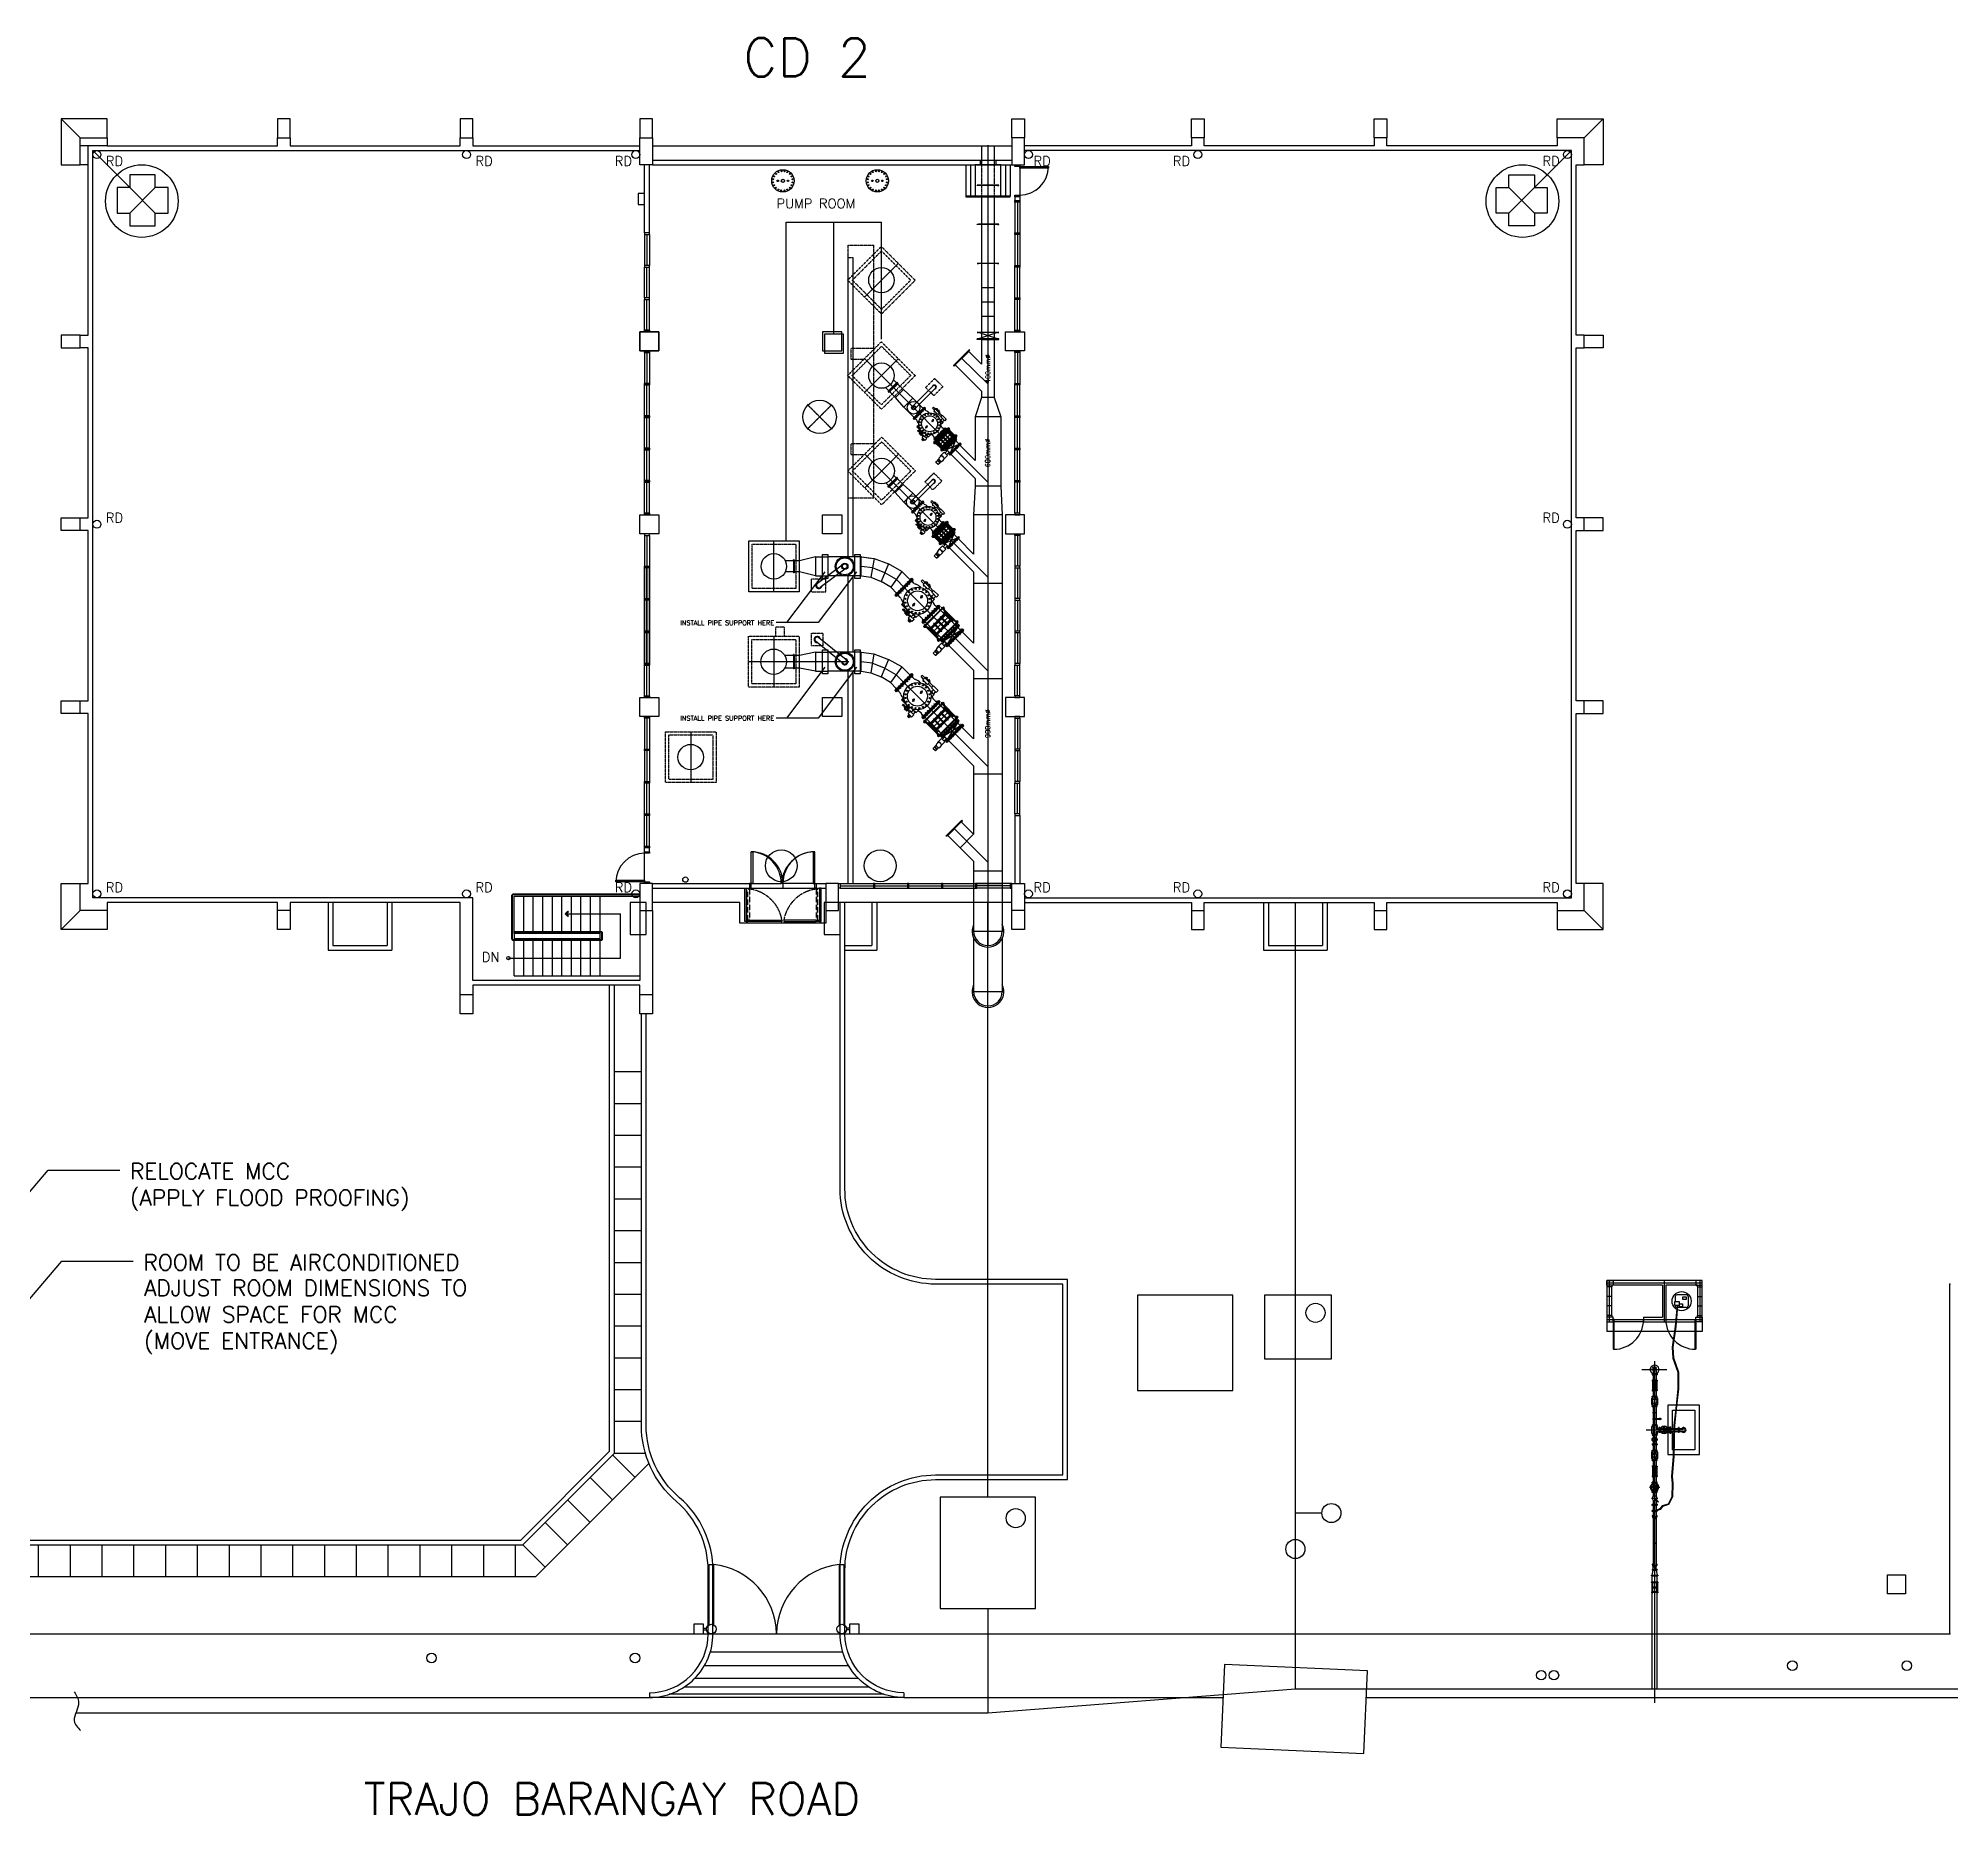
# Model space of a CAD drawing. Header units: inches. Extents: x 72602 to 350810, y -122122 to 43597.
# Drawn here: x 124236 to 184356, y -115161 to -59286 of the extents above; entities that cross this region are included whole.
import ezdxf
from ezdxf.enums import TextEntityAlignment as Align

# ---------------------------------------------------------------- set-up
doc = ezdxf.new("R2010")
doc.units = ezdxf.units.IN
doc.header["$MEASUREMENT"] = 0
doc.linetypes.add('CENTER', pattern=[2, 1.25, -0.25, 0.25, -0.25])
doc.linetypes.add('HIDDEN', pattern=[0.375, 0.25, -0.125])
doc.layers.add('M-X-BKGD', color=8, linetype='Continuous')
doc.styles.add('SIMPLEX', font='simplex.shx')
doc.styles.add('SIMS', font='simplex.shx')
doc.styles.get("Standard").update_dxf_attribs({"font": 'arial.ttf'})
doc.dimstyles.get("Standard").update_dxf_attribs({"dimtxt": 0.18, "dimasz": 0.18, "dimexe": 0.18, "dimexo": 0.0625, "dimgap": 0.09, "dimtad": 0, "dimtih": 1, "dimtoh": 1, "dimdec": 4, "dimzin": 0, "dimdsep": 46, "dimtxsty": 'Standard', "dimcen": 0.09, "dimadec": 0, "dimazin": 0, "dimtfac": 1, "dimtdec": 4, "dimtofl": 0, "dimtmove": 0, "dimatfit": 3, "dimfxl": 1, "dimtolj": 1, "dimtzin": 0, "dimarcsym": 0})

msp = doc.modelspace()

# ---------------------------------------------------------------- texts
at = {"layer": 'M-X-BKGD', "style": 'SIMS'}
for s, p in [('RD', (126364, -63299)), ('RD', (126364, -63299)), ('RD', (137989, -63299)), ('RD', (137989, -63299)), ('RD', (142370, -63299)), ('RD', (142370, -63299)), ('RD', (155541, -63299)), ('RD', (155541, -63299)), ('RD', (159922, -63299)), ('RD', (159922, -63299)), ('RD', (171547, -63299)), ('RD', (171547, -63299)), ('PUMP ROOM', (147455, -64635, -422)), ('PUMP ROOM', (147455, -64635, -422)), ('RD', (126364, -74517)), ('RD', (126364, -74517)), ('RD', (171547, -74517)), ('RD', (171547, -74517)), ('RD', (126364, -86142)), ('RD', (126364, -86142)), ('RD', (137989, -86142)), ('RD', (137989, -86142)), ('RD', (142370, -86142)), ('RD', (142370, -86142)), ('RD', (155541, -86142)), ('RD', (155541, -86142)), ('RD', (159922, -86142)), ('RD', (159922, -86142)), ('RD', (171547, -86142)), ('RD', (171547, -86142)), ('DN', (138190, -88333)), ('DN', (138190, -88333))]:
    msp.add_text(s, height=300, dxfattribs=at).set_placement(p)
for s, p in [('400mm∅', (154177, -70136, -422)), ('400mm∅', (154177, -70136, -422)), ('600mm∅', (154170, -72781, -422)), ('600mm∅', (154170, -72781, -422)), ('900mm∅', (154174, -81295, -422)), ('900mm∅', (154174, -81295, -422))]:
    msp.add_text(s, height=150, rotation=90, dxfattribs=at).set_placement(p)
at = {"layer": 'M-X-BKGD', "style": 'SIMPLEX'}
msp.add_text('TRAJO BARANGAY ROAD', height=1000, dxfattribs=at).set_placement((142278, -115161), align=Align.CENTER)
msp.add_text('TRAJO BARANGAY ROAD', height=1000, dxfattribs=at).set_placement((142278, -115161), align=Align.CENTER)
at = {"layer": 'M-X-BKGD', "style": 'SIMS'}
for s, insert, char_height, attachment_point in [('\\A1;CD 2', (150418, -59286, -422), 1200, 3), ('\\A1;CD 2', (150418, -59286, -422), 1200, 3), ('\\A1;1500000', (148504, -65072), 0.176, 5), ('\\A1;1500000', (148504, -65072), 0.176, 5), ('\\A1;1500000', (150004, -65072), 0.176, 5), ('\\A1;1500000', (150004, -65072), 0.176, 5)]:
    msp.add_mtext(s, dxfattribs=dict(at, insert=insert, char_height=char_height, attachment_point=attachment_point))
at = {"layer": 'M-X-BKGD', "color": 3, "style": 'SIMS'}
for s, insert, char_height, attachment_point in [('\\A1;INSTALL PIPE SUPPORT HERE', (147379, -77599, -422), 150, 3), ('\\A1;INSTALL PIPE SUPPORT HERE', (147380, -80599, -422), 150, 3), ('\\A1;RELOCATE MCC', (127125, -94670, -422), 500, 1), ('\\A1;RELOCATE MCC\\P(APPLY FLOOD PROOFING)', (127125, -94670, -422), 500, 1), ('\\A1;ROOM TO BE AIRCONDITIONED', (127547, -97538, -422), 500, 1), ('\\A1;ROOM TO BE AIRCONDITIONED', (127547, -97538, -422), 500, 1), ('\\A1;ADJUST ROOM DIMENSIONS TO \\PALLOW SPACE FOR MCC\\P(MOVE ENTRANCE)', (127569, -98341, -422), 500, 1), ('\\A1;ADJUST ROOM DIMENSIONS TO \\PALLOW SPACE FOR MCC\\P(MOVE ENTRANCE)', (127569, -98341, -422), 500, 1)]:
    msp.add_mtext(s, dxfattribs=dict(at, insert=insert, char_height=char_height, attachment_point=attachment_point))

# ---------------------------------------------------------------- linework, layer by layer
at = {"layer": 'M-X-BKGD'}
for p, q in [((125556, -62421), (124956, -61821)), ((125556, -62421), (124956, -61821)), ((172856, -62421), (173456, -61821)), ((172856, -62421), (173456, -61821)), ((126406, -62671), (125556, -62671)), ((126406, -62671), (125556, -62671)), ((125806, -63271), (125806, -62671)), ((125806, -63271), (125806, -62671)), ((125956, -62821), (127118, -63983)), ((125956, -62821), (127118, -63983)), ((143556, -62671), (154856, -62671)), ((143556, -62671), (154856, -62671)), ((143556, -63121), (154856, -63121)), ((143556, -63121), (154856, -63121)), ((154306, -62680), (153906, -62680)), ((154306, -62680), (153906, -62680)), ((172456, -62821), (171293, -63983)), ((172456, -62821), (171293, -63983)), ((172456, -62821), (171293, -63983)), ((172456, -62821), (171293, -63983)), ((143306, -65411), (143306, -63271)), ((143306, -65411), (143306, -63271)), ((143456, -65411), (143456, -63271)), ((143456, -65411), (143456, -63271)), ((143556, -63271), (154856, -63271)), ((143556, -63271), (154856, -63271)), ((153406, -63271), (153406, -64251)), ((153406, -63271), (153406, -64251)), ((153556, -63271), (153556, -64251)), ((153556, -63271), (153556, -64251)), ((153706, -63271), (153706, -64251)), ((154506, -63271), (153706, -63271)), ((153706, -63271), (153706, -64251)), ((154506, -63271), (153706, -63271)), ((154506, -64251), (154506, -63271)), ((154506, -64251), (154506, -63271)), ((154656, -63271), (154656, -64251)), ((154656, -63271), (154656, -64251)), ((154806, -63271), (154806, -64251)), ((154806, -63271), (154806, -64251)), ((155106, -63321), (155106, -64221)), ((155106, -63321), (155106, -64221)), ((127118, -63983), (127918, -64783)), ((127918, -63983), (127118, -64783)), ((127118, -63983), (127918, -64783)), ((127918, -63983), (127118, -64783)), ((153406, -64251), (153406, -64271)), ((154806, -64251), (153406, -64251)), ((153406, -64251), (153406, -64271)), ((154806, -64251), (153406, -64251)), ((153406, -64271), (154806, -64271)), ((153406, -64271), (154806, -64271)), ((153706, -64251), (154506, -64251)), ((153706, -64251), (154506, -64251)), ((153769, -63914), (153769, -63906)), ((153769, -63906), (153807, -63906)), ((153769, -63914), (153769, -63906)), ((153769, -63906), (153807, -63906)), ((154444, -63910), (153769, -63910)), ((154444, -63910), (153769, -63910)), ((154444, -63910), (153769, -63910)), ((154444, -63910), (153769, -63910)), ((153807, -63914), (153769, -63914)), ((153807, -63914), (153769, -63914)), ((154419, -63906), (153807, -63906)), ((154419, -63906), (153807, -63906)), ((154407, -63910), (153807, -63910)), ((154407, -63910), (153807, -63910)), ((154407, -63914), (153807, -63914)), ((154407, -63914), (153807, -63914)), ((154307, -63910), (153907, -63910)), ((154307, -63910), (153907, -63910)), ((154407, -63914), (154444, -63914)), ((154407, -63914), (154444, -63914)), ((154444, -63906), (154419, -63906)), ((154444, -63906), (154419, -63906)), ((154444, -63914), (154444, -63906)), ((154444, -63914), (154444, -63906)), ((154806, -64271), (154806, -64251)), ((154806, -64271), (154806, -64251)), ((154956, -64271), (154956, -64391)), ((154956, -64271), (154956, -64391)), ((155106, -64271), (155106, -64391)), ((155106, -64271), (155106, -64391)), ((171293, -63983), (170493, -64783)), ((170493, -63983), (171293, -64783)), ((171293, -63983), (170493, -64783)), ((170493, -63983), (171293, -64783)), ((154956, -64441), (154956, -65411)), ((154956, -64441), (154956, -65411)), ((155031, -64441), (155031, -65411)), ((155031, -64441), (155031, -65411)), ((155106, -64441), (155106, -65411)), ((155106, -64441), (155106, -65411)), ((143306, -65461), (143306, -66431)), ((143306, -65461), (143306, -66431)), ((143381, -65461), (143381, -66431)), ((143381, -65461), (143381, -66431)), ((143456, -65461), (143456, -66431)), ((143456, -65461), (143456, -66431)), ((147754, -75096), (147754, -65072)), ((147754, -75096), (147754, -65072)), ((147755, -65072), (149254, -65072)), ((147755, -65072), (149254, -65072)), ((149254, -68589), (149254, -65072)), ((149254, -68589), (149254, -65072)), ((149254, -68589), (149254, -65072)), ((149254, -68589), (149254, -65072)), ((149255, -65072), (150754, -65072)), ((149255, -65072), (150754, -65072)), ((150754, -68754), (150754, -65072)), ((150754, -68754), (150754, -65072)), ((153769, -65144), (153769, -65136)), ((153769, -65136), (153806, -65136)), ((153769, -65144), (153769, -65136)), ((153769, -65136), (153806, -65136)), ((154444, -65141), (153769, -65140)), ((154444, -65141), (153769, -65140)), ((154444, -65141), (153769, -65140)), ((154444, -65141), (153769, -65140)), ((153806, -65144), (153769, -65144)), ((153806, -65144), (153769, -65144)), ((154419, -65137), (153806, -65136)), ((154419, -65137), (153806, -65136)), ((154406, -65141), (153806, -65140)), ((154406, -65141), (153806, -65140)), ((154406, -65145), (153806, -65144)), ((154406, -65145), (153806, -65144)), ((154306, -65141), (153906, -65140)), ((154306, -65141), (153906, -65140)), ((154406, -65145), (154444, -65145)), ((154406, -65145), (154444, -65145)), ((154444, -65137), (154419, -65137)), ((154444, -65137), (154419, -65137)), ((154444, -65145), (154444, -65137)), ((154444, -65145), (154444, -65137)), ((154956, -65461), (154956, -66431)), ((154956, -65461), (154956, -66431)), ((155031, -65461), (155031, -66431)), ((155031, -65461), (155031, -66431)), ((155106, -65461), (155106, -66431)), ((155106, -65461), (155106, -66431)), ((143306, -67451), (143306, -66481)), ((143306, -67451), (143306, -66481)), ((143381, -67451), (143381, -66481)), ((143381, -67451), (143381, -66481)), ((143456, -67451), (143456, -66481)), ((143456, -67451), (143456, -66481)), ((151286, -66366), (150225, -67426)), ((151286, -66366), (150225, -67426)), ((153768, -66374), (153768, -66366)), ((153768, -66366), (153806, -66366)), ((153768, -66374), (153768, -66366)), ((153768, -66366), (153806, -66366)), ((154443, -66371), (153768, -66370)), ((154443, -66371), (153768, -66370)), ((153806, -66374), (153768, -66374)), ((153806, -66374), (153768, -66374)), ((154418, -66367), (153806, -66366)), ((154418, -66367), (153806, -66366)), ((154406, -66375), (153806, -66374)), ((154406, -66375), (153806, -66374)), ((154406, -66375), (154443, -66375)), ((154406, -66375), (154443, -66375)), ((154443, -66367), (154418, -66367)), ((154443, -66367), (154418, -66367)), ((154443, -66375), (154443, -66367)), ((154443, -66375), (154443, -66367)), ((154956, -67451), (154956, -66481)), ((154956, -67451), (154956, -66481)), ((155031, -67451), (155031, -66481)), ((155031, -67451), (155031, -66481)), ((155106, -67451), (155106, -66481)), ((155106, -67451), (155106, -66481)), ((154306, -67141), (153906, -67140)), ((154306, -67141), (153906, -67140)), ((143306, -68471), (143306, -67501)), ((143306, -68471), (143306, -67501)), ((143381, -68471), (143381, -67501)), ((143381, -68471), (143381, -67501)), ((143456, -68471), (143456, -67501)), ((143456, -68471), (143456, -67501)), ((154306, -67591), (153906, -67590)), ((154306, -67591), (153906, -67590)), ((154956, -68471), (154956, -67501)), ((154956, -68471), (154956, -67501)), ((155031, -68471), (155031, -67501)), ((155031, -68471), (155031, -67501)), ((155106, -68471), (155106, -67501)), ((155106, -68471), (155106, -67501)), ((153768, -68544), (153768, -68536)), ((153768, -68536), (153806, -68536)), ((153768, -68544), (153768, -68536)), ((153768, -68536), (153806, -68536)), ((154418, -68537), (153806, -68536)), ((154418, -68537), (153806, -68536)), ((154306, -68041), (153906, -68040)), ((154306, -68041), (153906, -68040)), ((154443, -68537), (154418, -68537)), ((154443, -68537), (154418, -68537)), ((154443, -68545), (154443, -68537)), ((154443, -68545), (154443, -68537)), ((153517, -69081), (153022, -69576)), ((153517, -69081), (153022, -69576)), ((153500, -69135), (153076, -69559)), ((153500, -69135), (153076, -69559)), ((153500, -69135), (153536, -69100)), ((153500, -69135), (153536, -69100)), ((153500, -69135), (153906, -69541)), ((153500, -69135), (153906, -69541)), ((153536, -69100), (153517, -69081)), ((153536, -69100), (153517, -69081)), ((154443, -68541), (153768, -68540)), ((154443, -68541), (153768, -68540)), ((153806, -68544), (153768, -68544)), ((153806, -68544), (153768, -68544)), ((153768, -68740), (153768, -68736)), ((153768, -68736), (153806, -68736)), ((153768, -68740), (153768, -68736)), ((153768, -68736), (153806, -68736)), ((154443, -68741), (153768, -68740)), ((153806, -68740), (153768, -68740)), ((154443, -68741), (153768, -68740)), ((153806, -68740), (153768, -68740)), ((153768, -68766), (153768, -68741)), ((153768, -68741), (153906, -68741)), ((153768, -68766), (153768, -68741)), ((153768, -68741), (153906, -68741)), ((153906, -68766), (153768, -68766)), ((153906, -68766), (153768, -68766)), ((154406, -68541), (153806, -68540)), ((154406, -68741), (153806, -68540)), ((154406, -68541), (153806, -68540)), ((154406, -68741), (153806, -68540)), ((154406, -68541), (153806, -68740)), ((154406, -68541), (153806, -68740)), ((154406, -68545), (153806, -68544)), ((154406, -68545), (153806, -68544)), ((154418, -68737), (153806, -68736)), ((154418, -68737), (153806, -68736)), ((154406, -68741), (153806, -68740)), ((154406, -68741), (153806, -68740)), ((153856, -68741), (154356, -68741)), ((153856, -68741), (154356, -68741)), ((153906, -68766), (154306, -68766)), ((153906, -68766), (154306, -68766)), ((154443, -68741), (154306, -68741)), ((154443, -68741), (154306, -68741)), ((154306, -68766), (154443, -68766)), ((154306, -68766), (154443, -68766)), ((154406, -68545), (154443, -68545)), ((154406, -68545), (154443, -68545)), ((154407, -68741), (154443, -68741)), ((154407, -68741), (154443, -68741)), ((154443, -68737), (154418, -68737)), ((154443, -68737), (154418, -68737)), ((154443, -68741), (154443, -68737)), ((154443, -68741), (154443, -68737)), ((154443, -68766), (154443, -68741)), ((154443, -68766), (154443, -68741)), ((143306, -69171), (143306, -70141)), ((143306, -69171), (143306, -70141)), ((143381, -69171), (143381, -70141)), ((143381, -69171), (143381, -70141)), ((143456, -69171), (143456, -70141)), ((143456, -69171), (143456, -70141)), ((143456, -69171), (143456, -70141)), ((143456, -69171), (143456, -70141)), ((153041, -69595), (153022, -69576)), ((153041, -69595), (153022, -69576)), ((153076, -69559), (153041, -69595)), ((153076, -69559), (153041, -69595)), ((153076, -69559), (153906, -70389)), ((153076, -69559), (153906, -70389)), ((154956, -69171), (154956, -70141)), ((154956, -69171), (154956, -70141)), ((155031, -69171), (155031, -70141)), ((155031, -69171), (155031, -70141)), ((155106, -69171), (155106, -70141)), ((155106, -69171), (155106, -70141)), ((143306, -71161), (143306, -70191)), ((143306, -71161), (143306, -70191)), ((143381, -71161), (143381, -70191)), ((143381, -71161), (143381, -70191)), ((143456, -71161), (143456, -70191)), ((143456, -71161), (143456, -70191)), ((150982, -70370), (150886, -70274)), ((150982, -70370), (150886, -70274)), ((151265, -70123), (150982, -70405)), ((151265, -70123), (150982, -70405)), ((151212, -70140), (151000, -70352)), ((151212, -70140), (151000, -70352)), ((151247, -70176), (151035, -70388)), ((151247, -70176), (151035, -70388)), ((151230, -70123), (151134, -70027)), ((151230, -70123), (151134, -70027)), ((151198, -70586), (151445, -70338)), ((151198, -70586), (151445, -70338)), ((151247, -70105), (151212, -70140)), ((151247, -70105), (151212, -70140)), ((151283, -70140), (151247, -70105)), ((151283, -70140), (151247, -70105)), ((151247, -70176), (151283, -70140)), ((151247, -70176), (151283, -70140)), ((151445, -70338), (151265, -70158)), ((151445, -70338), (151265, -70158)), ((151746, -70604), (151445, -70338)), ((151746, -70604), (151445, -70338)), ((152382, -70223), (151732, -70873)), ((152382, -70223), (151732, -70873)), ((152453, -70294), (151803, -70944)), ((152453, -70294), (151803, -70944)), ((154956, -71161), (154956, -70191)), ((154956, -71161), (154956, -70191)), ((155031, -71161), (155031, -70191)), ((155031, -71161), (155031, -70191)), ((155106, -71161), (155106, -70191)), ((155106, -71161), (155106, -70191)), ((150964, -70388), (151000, -70352)), ((150964, -70388), (151000, -70352)), ((151000, -70423), (150964, -70388)), ((151000, -70423), (150964, -70388)), ((151035, -70388), (151000, -70423)), ((151035, -70388), (151000, -70423)), ((151198, -70586), (151017, -70405)), ((151198, -70586), (151017, -70405)), ((151463, -70886), (151198, -70586)), ((151463, -70886), (151198, -70586)), ((151463, -70886), (151746, -70604)), ((151463, -70886), (151746, -70604)), ((151463, -70886), (151790, -71213)), ((151463, -70886), (151790, -71213)), ((151746, -70604), (152073, -70931)), ((151746, -70604), (152073, -70931)), ((152124, -70907), (151768, -71262)), ((152124, -70907), (151768, -71262)), ((152079, -70925), (151796, -71207)), ((152079, -70925), (151796, -71207)), ((152073, -70918), (152059, -70932)), ((152073, -70918), (152059, -70932)), ((152059, -70932), (152066, -70938)), ((152059, -70932), (152066, -70938)), ((152066, -70938), (152079, -70925)), ((152066, -70938), (152079, -70925)), ((152069, -70935), (152110, -70894)), ((152069, -70935), (152110, -70894)), ((152079, -70925), (152073, -70918)), ((152079, -70925), (152073, -70918)), ((152090, -70901), (152076, -70914)), ((152090, -70901), (152076, -70914)), ((152076, -70914), (152083, -70921)), ((152076, -70914), (152083, -70921)), ((152083, -70921), (152097, -70907)), ((152083, -70921), (152097, -70907)), ((152097, -70907), (152090, -70901)), ((152097, -70907), (152090, -70901)), ((152138, -70921), (152097, -70962)), ((152138, -70921), (152097, -70962)), ((152110, -70894), (152138, -70921)), ((152110, -70894), (152138, -70921)), ((152110, -70948), (152124, -70935)), ((152110, -70948), (152124, -70935)), ((152130, -70941), (152117, -70955)), ((152130, -70941), (152117, -70955)), ((152124, -70935), (152130, -70941)), ((152124, -70935), (152130, -70941)), ((152396, -70886), (152364, -70918)), ((152396, -70886), (152364, -70918)), ((152426, -70980), (152364, -70918)), ((152426, -70980), (152364, -70918)), ((152458, -70948), (152396, -70886)), ((152458, -70948), (152396, -70886)), ((152477, -70929), (152407, -70999)), ((152477, -70929), (152407, -70999)), ((152595, -71048), (152477, -70929)), ((152595, -71048), (152477, -70929)), ((152494, -70946), (152503, -70937)), ((152494, -70946), (152503, -70937)), ((152505, -70937), (152503, -70937)), ((152505, -70937), (152503, -70937)), ((152509, -70941), (152505, -70937)), ((152509, -70941), (152505, -70937)), ((152520, -70952), (152509, -70941)), ((152509, -70943), (152509, -70941)), ((152520, -70952), (152509, -70941)), ((152509, -70943), (152509, -70941)), ((153906, -70589), (153706, -71189)), ((153906, -70589), (153706, -71189)), ((154306, -70589), (153906, -70589)), ((154306, -70589), (153906, -70589)), ((154306, -70589), (154506, -71189)), ((154306, -70589), (154506, -71189)), ((143306, -72181), (143306, -71211)), ((143306, -72181), (143306, -71211)), ((143381, -72181), (143381, -71211)), ((143381, -72181), (143381, -71211)), ((143456, -72181), (143456, -71211)), ((143456, -72181), (143456, -71211)), ((151796, -71207), (151755, -71248)), ((151796, -71207), (151755, -71248)), ((151755, -71248), (151782, -71276)), ((151755, -71248), (151782, -71276)), ((151775, -71214), (151762, -71228)), ((151775, -71214), (151762, -71228)), ((151775, -71214), (151762, -71228)), ((151775, -71214), (151762, -71228)), ((151762, -71228), (151768, -71235)), ((151762, -71228), (151768, -71235)), ((151762, -71228), (151768, -71235)), ((151762, -71228), (151768, -71235)), ((151768, -71235), (151782, -71221)), ((151768, -71235), (151782, -71221)), ((151768, -71235), (151782, -71221)), ((151768, -71235), (151782, -71221)), ((151782, -71221), (151775, -71214)), ((151782, -71221), (151775, -71214)), ((151782, -71221), (151775, -71214)), ((151782, -71221), (151775, -71214)), ((151793, -71197), (151779, -71211)), ((151793, -71197), (151779, -71211)), ((151793, -71197), (151779, -71211)), ((151793, -71197), (151779, -71211)), ((151779, -71211), (151786, -71217)), ((151779, -71211), (151786, -71217)), ((151779, -71211), (151786, -71217)), ((151779, -71211), (151786, -71217)), ((151782, -71276), (151823, -71235)), ((151782, -71276), (151823, -71235)), ((151786, -71217), (151799, -71204)), ((151786, -71217), (151799, -71204)), ((151786, -71217), (151799, -71204)), ((151786, -71217), (151799, -71204)), ((151799, -71204), (151793, -71197)), ((151799, -71204), (151793, -71197)), ((151799, -71204), (151793, -71197)), ((151799, -71204), (151793, -71197)), ((151796, -71262), (151809, -71248)), ((151796, -71262), (151809, -71248)), ((151796, -71262), (151809, -71248)), ((151796, -71262), (151809, -71248)), ((151802, -71269), (151796, -71262)), ((151802, -71269), (151796, -71262)), ((151802, -71269), (151796, -71262)), ((151802, -71269), (151796, -71262)), ((151816, -71255), (151802, -71269)), ((151816, -71255), (151802, -71269)), ((151816, -71255), (151802, -71269)), ((151816, -71255), (151802, -71269)), ((151809, -71248), (151816, -71255)), ((151809, -71248), (151816, -71255)), ((151809, -71248), (151816, -71255)), ((151809, -71248), (151816, -71255)), ((151864, -71297), (151812, -71245)), ((151864, -71297), (151812, -71245)), ((151813, -71245), (151827, -71231)), ((151813, -71245), (151827, -71231)), ((151813, -71245), (151827, -71231)), ((151813, -71245), (151827, -71231)), ((151820, -71251), (151813, -71245)), ((151820, -71251), (151813, -71245)), ((151820, -71251), (151813, -71245)), ((151820, -71251), (151813, -71245)), ((151833, -71238), (151820, -71251)), ((151833, -71238), (151820, -71251)), ((151833, -71238), (151820, -71251)), ((151833, -71238), (151820, -71251)), ((152110, -70948), (151823, -71235)), ((152110, -70948), (151823, -71235)), ((151830, -71254), (151823, -71248)), ((151830, -71254), (151823, -71248)), ((151830, -71254), (151823, -71248)), ((151830, -71254), (151823, -71248)), ((151827, -71163), (151840, -71150)), ((151827, -71163), (151840, -71150)), ((151827, -71163), (151840, -71150)), ((151827, -71163), (151840, -71150)), ((151833, -71170), (151827, -71163)), ((151833, -71170), (151827, -71163)), ((151833, -71170), (151827, -71163)), ((151833, -71170), (151827, -71163)), ((151827, -71231), (151833, -71238)), ((151827, -71231), (151833, -71238)), ((151827, -71231), (151833, -71238)), ((151827, -71231), (151833, -71238)), ((151830, -71241), (151836, -71248)), ((151830, -71241), (151836, -71248)), ((151830, -71241), (151836, -71248)), ((151830, -71241), (151836, -71248)), ((151836, -71248), (151830, -71254)), ((151836, -71248), (151830, -71254)), ((151836, -71248), (151830, -71254)), ((151836, -71248), (151830, -71254)), ((151847, -71156), (151833, -71170)), ((151847, -71156), (151833, -71170)), ((151847, -71156), (151833, -71170)), ((151847, -71156), (151833, -71170)), ((151840, -71150), (151847, -71156)), ((151840, -71150), (151847, -71156)), ((151840, -71150), (151847, -71156)), ((151840, -71150), (151847, -71156)), ((151874, -71184), (151861, -71197)), ((151874, -71184), (151861, -71197)), ((151874, -71184), (151861, -71197)), ((151874, -71184), (151861, -71197)), ((151861, -71197), (151867, -71204)), ((151861, -71197), (151867, -71204)), ((151861, -71197), (151867, -71204)), ((151861, -71197), (151867, -71204)), ((151867, -71204), (151881, -71190)), ((151867, -71204), (151881, -71190)), ((151867, -71204), (151881, -71190)), ((151867, -71204), (151881, -71190)), ((151884, -71489), (151867, -71505)), ((151884, -71489), (151867, -71505)), ((152069, -71708), (151867, -71505)), ((152069, -71708), (151867, -71505)), ((151871, -71119), (151885, -71105)), ((151871, -71119), (151885, -71105)), ((151871, -71119), (151885, -71105)), ((151871, -71119), (151885, -71105)), ((151878, -71125), (151871, -71119)), ((151878, -71125), (151871, -71119)), ((151878, -71125), (151871, -71119)), ((151878, -71125), (151871, -71119)), ((151871, -71200), (151877, -71207)), ((151871, -71200), (151877, -71207)), ((151871, -71200), (151877, -71207)), ((151871, -71200), (151877, -71207)), ((151881, -71190), (151874, -71184)), ((151881, -71190), (151874, -71184)), ((151881, -71190), (151874, -71184)), ((151881, -71190), (151874, -71184)), ((151884, -71200), (151877, -71194)), ((151884, -71200), (151877, -71194)), ((151884, -71200), (151877, -71194)), ((151884, -71200), (151877, -71194)), ((151877, -71207), (151884, -71200)), ((151877, -71207), (151884, -71200)), ((151877, -71207), (151884, -71200)), ((151877, -71207), (151884, -71200)), ((151891, -71112), (151878, -71125)), ((151891, -71112), (151878, -71125)), ((151891, -71112), (151878, -71125)), ((151891, -71112), (151878, -71125)), ((151884, -71489), (151928, -71445)), ((151884, -71489), (151928, -71445)), ((151967, -71573), (151884, -71489)), ((151967, -71573), (151884, -71489)), ((151885, -71105), (151891, -71112)), ((151885, -71105), (151891, -71112)), ((151885, -71105), (151891, -71112)), ((151885, -71105), (151891, -71112)), ((151919, -71139), (151905, -71153)), ((151919, -71139), (151905, -71153)), ((151919, -71139), (151905, -71153)), ((151919, -71139), (151905, -71153)), ((151905, -71153), (151912, -71159)), ((151905, -71153), (151912, -71159)), ((151905, -71153), (151912, -71159)), ((151905, -71153), (151912, -71159)), ((151912, -71159), (151925, -71146)), ((151912, -71159), (151925, -71146)), ((151912, -71159), (151925, -71146)), ((151912, -71159), (151925, -71146)), ((151915, -71156), (151922, -71162)), ((151915, -71156), (151922, -71162)), ((151915, -71156), (151922, -71162)), ((151915, -71156), (151922, -71162)), ((151933, -71058), (151919, -71071)), ((151933, -71058), (151919, -71071)), ((151933, -71058), (151919, -71071)), ((151933, -71058), (151919, -71071)), ((151919, -71071), (151926, -71078)), ((151919, -71071), (151926, -71078)), ((151919, -71071), (151926, -71078)), ((151919, -71071), (151926, -71078)), ((151925, -71146), (151919, -71139)), ((151925, -71146), (151919, -71139)), ((151925, -71146), (151919, -71139)), ((151925, -71146), (151919, -71139)), ((151928, -71156), (151922, -71149)), ((151928, -71156), (151922, -71149)), ((151928, -71156), (151922, -71149)), ((151928, -71156), (151922, -71149)), ((151922, -71162), (151928, -71156)), ((151922, -71162), (151928, -71156)), ((151922, -71162), (151928, -71156)), ((151922, -71162), (151928, -71156)), ((151926, -71078), (151939, -71064)), ((151926, -71078), (151939, -71064)), ((151926, -71078), (151939, -71064)), ((151926, -71078), (151939, -71064)), ((151939, -71064), (151933, -71058)), ((151939, -71064), (151933, -71058)), ((151939, -71064), (151933, -71058)), ((151939, -71064), (151933, -71058)), ((151953, -71105), (151966, -71092)), ((151953, -71105), (151966, -71092)), ((151953, -71105), (151966, -71092)), ((151953, -71105), (151966, -71092)), ((151959, -71112), (151953, -71105)), ((151959, -71112), (151953, -71105)), ((151959, -71112), (151953, -71105)), ((151959, -71112), (151953, -71105)), ((151973, -71098), (151959, -71112)), ((151973, -71098), (151959, -71112)), ((151973, -71098), (151959, -71112)), ((151973, -71098), (151959, -71112)), ((151969, -71115), (151963, -71108)), ((151969, -71115), (151963, -71108)), ((151969, -71115), (151963, -71108)), ((151969, -71115), (151963, -71108)), ((151966, -71092), (151973, -71098)), ((151966, -71092), (151973, -71098)), ((151966, -71092), (151973, -71098)), ((151966, -71092), (151973, -71098)), ((151980, -71010), (151967, -71024)), ((151980, -71010), (151967, -71024)), ((151980, -71010), (151967, -71024)), ((151980, -71010), (151967, -71024)), ((151967, -71024), (151973, -71030)), ((151967, -71024), (151973, -71030)), ((151967, -71024), (151973, -71030)), ((151967, -71024), (151973, -71030)), ((151969, -71102), (151976, -71108)), ((151969, -71102), (151976, -71108)), ((151969, -71102), (151976, -71108)), ((151969, -71102), (151976, -71108)), ((151976, -71108), (151969, -71115)), ((151976, -71108), (151969, -71115)), ((151976, -71108), (151969, -71115)), ((151976, -71108), (151969, -71115)), ((151973, -71030), (151987, -71017)), ((151973, -71030), (151987, -71017)), ((151973, -71030), (151987, -71017)), ((151973, -71030), (151987, -71017)), ((151987, -71017), (151980, -71010)), ((151987, -71017), (151980, -71010)), ((151987, -71017), (151980, -71010)), ((151987, -71017), (151980, -71010)), ((152001, -71058), (152014, -71044)), ((152001, -71058), (152014, -71044)), ((152001, -71058), (152014, -71044)), ((152001, -71058), (152014, -71044)), ((152007, -71064), (152001, -71058)), ((152007, -71064), (152001, -71058)), ((152007, -71064), (152001, -71058)), ((152007, -71064), (152001, -71058)), ((152021, -71050), (152007, -71064)), ((152021, -71050), (152007, -71064)), ((152021, -71050), (152007, -71064)), ((152021, -71050), (152007, -71064)), ((152025, -70966), (152011, -70979)), ((152025, -70966), (152011, -70979)), ((152025, -70966), (152011, -70979)), ((152025, -70966), (152011, -70979)), ((152011, -70979), (152018, -70986)), ((152011, -70979), (152018, -70986)), ((152011, -70979), (152018, -70986)), ((152011, -70979), (152018, -70986)), ((152017, -71067), (152011, -71061)), ((152017, -71067), (152011, -71061)), ((152017, -71067), (152011, -71061)), ((152017, -71067), (152011, -71061)), ((152014, -71044), (152021, -71050)), ((152014, -71044), (152021, -71050)), ((152014, -71044), (152021, -71050)), ((152014, -71044), (152021, -71050)), ((152017, -71054), (152024, -71061)), ((152017, -71054), (152024, -71061)), ((152017, -71054), (152024, -71061)), ((152017, -71054), (152024, -71061)), ((152024, -71061), (152017, -71067)), ((152024, -71061), (152017, -71067)), ((152024, -71061), (152017, -71067)), ((152024, -71061), (152017, -71067)), ((152018, -70986), (152031, -70972)), ((152018, -70986), (152031, -70972)), ((152018, -70986), (152031, -70972)), ((152018, -70986), (152031, -70972)), ((152031, -70972), (152025, -70966)), ((152031, -70972), (152025, -70966)), ((152031, -70972), (152025, -70966)), ((152031, -70972), (152025, -70966)), ((152045, -71013), (152059, -71000)), ((152045, -71013), (152059, -71000)), ((152045, -71013), (152059, -71000)), ((152045, -71013), (152059, -71000)), ((152052, -71020), (152045, -71013)), ((152052, -71020), (152045, -71013)), ((152052, -71020), (152045, -71013)), ((152052, -71020), (152045, -71013)), ((152065, -71006), (152052, -71020)), ((152065, -71006), (152052, -71020)), ((152065, -71006), (152052, -71020)), ((152065, -71006), (152052, -71020)), ((152062, -71023), (152055, -71016)), ((152062, -71023), (152055, -71016)), ((152062, -71023), (152055, -71016)), ((152062, -71023), (152055, -71016)), ((152059, -71000), (152065, -71006)), ((152059, -71000), (152065, -71006)), ((152059, -71000), (152065, -71006)), ((152059, -71000), (152065, -71006)), ((152062, -71010), (152068, -71016)), ((152062, -71010), (152068, -71016)), ((152062, -71010), (152068, -71016)), ((152062, -71010), (152068, -71016)), ((152068, -71016), (152062, -71023)), ((152068, -71016), (152062, -71023)), ((152068, -71016), (152062, -71023)), ((152068, -71016), (152062, -71023)), ((152093, -70966), (152106, -70952)), ((152093, -70966), (152106, -70952)), ((152093, -70966), (152106, -70952)), ((152093, -70966), (152106, -70952)), ((152099, -70972), (152093, -70966)), ((152099, -70972), (152093, -70966)), ((152099, -70972), (152093, -70966)), ((152099, -70972), (152093, -70966)), ((152113, -70959), (152099, -70972)), ((152113, -70959), (152099, -70972)), ((152113, -70959), (152099, -70972)), ((152113, -70959), (152099, -70972)), ((152109, -70975), (152103, -70969)), ((152109, -70975), (152103, -70969)), ((152106, -70952), (152113, -70959)), ((152106, -70952), (152113, -70959)), ((152106, -70952), (152113, -70959)), ((152106, -70952), (152113, -70959)), ((152159, -71004), (152107, -70951)), ((152159, -71004), (152107, -70951)), ((152109, -70962), (152116, -70969)), ((152109, -70962), (152116, -70969)), ((152116, -70969), (152109, -70975)), ((152116, -70969), (152109, -70975)), ((152117, -70955), (152110, -70948)), ((152117, -70955), (152110, -70948)), ((152127, -70958), (152120, -70951)), ((152127, -70958), (152120, -70951)), ((152127, -70945), (152133, -70951)), ((152127, -70945), (152133, -70951)), ((152133, -70951), (152127, -70958)), ((152133, -70951), (152127, -70958)), ((152144, -71529), (152191, -71482)), ((152144, -71529), (152191, -71482)), ((152152, -71536), (152199, -71490)), ((152152, -71536), (152199, -71490)), ((152343, -71331), (152390, -71284)), ((152343, -71331), (152390, -71284)), ((152350, -71338), (152397, -71292)), ((152350, -71338), (152397, -71292)), ((152391, -72012), (152872, -71530)), ((152391, -72012), (152872, -71530)), ((152525, -71118), (152406, -70999)), ((152525, -71118), (152406, -70999)), ((152424, -71016), (152415, -71025)), ((152424, -71016), (152415, -71025)), ((152415, -71027), (152415, -71025)), ((152415, -71027), (152415, -71025)), ((152419, -71031), (152415, -71027)), ((152419, -71031), (152415, -71027)), ((152429, -71042), (152419, -71031)), ((152421, -71031), (152419, -71031)), ((152429, -71042), (152419, -71031)), ((152421, -71031), (152419, -71031)), ((152421, -71031), (152430, -71022)), ((152421, -71031), (152430, -71022)), ((152421, -71034), (152421, -71031)), ((152421, -71034), (152421, -71031)), ((152445, -71037), (152424, -71016)), ((152445, -71037), (152424, -71016)), ((152430, -71040), (152428, -71040)), ((152430, -71040), (152428, -71040)), ((152434, -71046), (152429, -71042)), ((152434, -71046), (152429, -71042)), ((152430, -71040), (152439, -71031)), ((152430, -71040), (152439, -71031)), ((152430, -71042), (152430, -71040)), ((152430, -71042), (152430, -71040)), ((152436, -71046), (152434, -71046)), ((152436, -71046), (152434, -71046)), ((152445, -71037), (152436, -71046)), ((152445, -71037), (152436, -71046)), ((152573, -71070), (152454, -70951)), ((152573, -71070), (152454, -70951)), ((152485, -71077), (152476, -71086)), ((152485, -71077), (152476, -71086)), ((152476, -71088), (152476, -71086)), ((152476, -71088), (152476, -71086)), ((152480, -71093), (152476, -71088)), ((152480, -71093), (152476, -71088)), ((152490, -71103), (152480, -71093)), ((152482, -71093), (152480, -71093)), ((152490, -71103), (152480, -71093)), ((152482, -71093), (152480, -71093)), ((152482, -71093), (152491, -71084)), ((152482, -71093), (152491, -71084)), ((152482, -71095), (152482, -71093)), ((152482, -71095), (152482, -71093)), ((152506, -71098), (152485, -71077)), ((152506, -71098), (152485, -71077)), ((152491, -71101), (152489, -71101)), ((152491, -71101), (152489, -71101)), ((152495, -71108), (152490, -71103)), ((152495, -71108), (152490, -71103)), ((152491, -71101), (152500, -71092)), ((152491, -71101), (152500, -71092)), ((152491, -71103), (152491, -71101)), ((152491, -71103), (152491, -71101)), ((152515, -70967), (152494, -70946)), ((152515, -70967), (152494, -70946)), ((152497, -71108), (152495, -71108)), ((152497, -71108), (152495, -71108)), ((152506, -71098), (152497, -71108)), ((152506, -71098), (152497, -71108)), ((152509, -70943), (152500, -70953)), ((152509, -70943), (152500, -70953)), ((152511, -70943), (152509, -70943)), ((152511, -70943), (152509, -70943)), ((152518, -70952), (152509, -70961)), ((152518, -70952), (152509, -70961)), ((152515, -70967), (152524, -70958)), ((152515, -70967), (152524, -70958)), ((152518, -70952), (152518, -70950)), ((152518, -70952), (152518, -70950)), ((152520, -70952), (152518, -70952)), ((152520, -70952), (152518, -70952)), ((152524, -70956), (152520, -70952)), ((152524, -70956), (152520, -70952)), ((152524, -70958), (152524, -70956)), ((152524, -70958), (152524, -70956)), ((152595, -71048), (152525, -71118)), ((152595, -71048), (152525, -71118)), ((152634, -71189), (152544, -71099)), ((152634, -71189), (152544, -71099)), ((152555, -71007), (152564, -70998)), ((152555, -71007), (152564, -70998)), ((152576, -71029), (152555, -71007)), ((152576, -71029), (152555, -71007)), ((152571, -71005), (152561, -71014)), ((152571, -71005), (152561, -71014)), ((152566, -70998), (152564, -70998)), ((152566, -70998), (152564, -70998)), ((152571, -71003), (152566, -70998)), ((152571, -71003), (152566, -70998)), ((152579, -71013), (152570, -71022)), ((152579, -71013), (152570, -71022)), ((152581, -71013), (152571, -71003)), ((152571, -71005), (152571, -71003)), ((152581, -71013), (152571, -71003)), ((152571, -71005), (152571, -71003)), ((152573, -71005), (152571, -71005)), ((152573, -71005), (152571, -71005)), ((152576, -71029), (152585, -71020)), ((152576, -71029), (152585, -71020)), ((152666, -71157), (152576, -71067)), ((152666, -71157), (152576, -71067)), ((152579, -71013), (152579, -71011)), ((152579, -71013), (152579, -71011)), ((152581, -71013), (152579, -71013)), ((152581, -71013), (152579, -71013)), ((152585, -71018), (152581, -71013)), ((152585, -71018), (152581, -71013)), ((152585, -71020), (152585, -71018)), ((152585, -71020), (152585, -71018)), ((152605, -71280), (152594, -71291)), ((152605, -71280), (152594, -71291)), ((152682, -71379), (152594, -71291)), ((152682, -71379), (152594, -71291)), ((152674, -71349), (152605, -71280)), ((152674, -71349), (152605, -71280)), ((152693, -71368), (152613, -71448)), ((152693, -71368), (152613, -71448)), ((152677, -71248), (152625, -71300)), ((152677, -71248), (152625, -71300)), ((152674, -71149), (152626, -71197)), ((152674, -71149), (152626, -71197)), ((152745, -71316), (152626, -71197)), ((152745, -71316), (152626, -71197)), ((152793, -71268), (152674, -71149)), ((152793, -71268), (152674, -71149)), ((152726, -71297), (152674, -71349)), ((152726, -71297), (152674, -71349)), ((152674, -71349), (152693, -71368)), ((152674, -71349), (152693, -71368)), ((152793, -71268), (152745, -71316)), ((152793, -71268), (152745, -71316)), ((152872, -71530), (152890, -71548)), ((152872, -71530), (152890, -71548)), ((154506, -71189), (153706, -71189)), ((154506, -71189), (153706, -71189)), ((154956, -72181), (154956, -71211)), ((154956, -72181), (154956, -71211)), ((155031, -72181), (155031, -71211)), ((155031, -72181), (155031, -71211)), ((155106, -72181), (155106, -71211)), ((155106, -72181), (155106, -71211)), ((151925, -71657), (151920, -71652)), ((151925, -71657), (151920, -71652)), ((151941, -71641), (151924, -71658)), ((151941, -71641), (151924, -71658)), ((151931, -71665), (151924, -71658)), ((151931, -71665), (151924, -71658)), ((151950, -71646), (151929, -71668)), ((151950, -71646), (151929, -71668)), ((151939, -71678), (151929, -71668)), ((151939, -71678), (151929, -71668)), ((151940, -71642), (151935, -71637)), ((151940, -71642), (151935, -71637)), ((151961, -71655), (151938, -71679)), ((151961, -71655), (151938, -71679)), ((151948, -71668), (151938, -71658)), ((151948, -71668), (151938, -71658)), ((151939, -71680), (151938, -71679)), ((151939, -71680), (151938, -71679)), ((151963, -71657), (151939, -71680)), ((151963, -71657), (151939, -71680)), ((151948, -71648), (151941, -71641)), ((151948, -71648), (151941, -71641)), ((152000, -71658), (151941, -71718)), ((152000, -71658), (151941, -71718)), ((151941, -71718), (152000, -71777)), ((151941, -71718), (152000, -71777)), ((151962, -71696), (151943, -71677)), ((151962, -71696), (151943, -71677)), ((151960, -71656), (151950, -71646)), ((151960, -71656), (151950, -71646)), ((151979, -71679), (151960, -71660)), ((151979, -71679), (151960, -71660)), ((151963, -71657), (151961, -71655)), ((151963, -71657), (151961, -71655)), ((152008, -71684), (151966, -71726)), ((152008, -71684), (151966, -71726)), ((151966, -71726), (152008, -71769)), ((151966, -71726), (152008, -71769)), ((152000, -71658), (152059, -71718)), ((152000, -71658), (152059, -71718)), ((152073, -71811), (152000, -71738)), ((152073, -71811), (152000, -71738)), ((152020, -71757), (152000, -71777)), ((152020, -71757), (152000, -71777)), ((152013, -71651), (152003, -71661)), ((152013, -71651), (152003, -71661)), ((152008, -71684), (152051, -71726)), ((152008, -71684), (152051, -71726)), ((152022, -71661), (152012, -71671)), ((152022, -71661), (152012, -71671)), ((152093, -71791), (152020, -71718)), ((152093, -71791), (152020, -71718)), ((152039, -71898), (152029, -71908)), ((152039, -71898), (152029, -71908)), ((152029, -71908), (152029, -71913)), ((152063, -71943), (152029, -71908)), ((152029, -71908), (152029, -71913)), ((152063, -71943), (152029, -71908)), ((152058, -71943), (152029, -71913)), ((152058, -71943), (152029, -71913)), ((152067, -71938), (152033, -71904)), ((152067, -71938), (152033, -71904)), ((152063, -71938), (152033, -71908)), ((152063, -71938), (152033, -71908)), ((152055, -71867), (152034, -71888)), ((152055, -71867), (152034, -71888)), ((152034, -71888), (152034, -71893)), ((152034, -71888), (152034, -71893)), ((152034, -71893), (152045, -71903)), ((152034, -71893), (152045, -71903)), ((152093, -71791), (152036, -71848)), ((152093, -71791), (152036, -71848)), ((152123, -71935), (152036, -71848)), ((152123, -71935), (152036, -71848)), ((152072, -71934), (152037, -71900)), ((152072, -71934), (152037, -71900)), ((152067, -71934), (152037, -71904)), ((152067, -71934), (152037, -71904)), ((152059, -71718), (152040, -71737)), ((152059, -71718), (152040, -71737)), ((152044, -71902), (152048, -71902)), ((152044, -71902), (152048, -71902)), ((152045, -71903), (152068, -71927)), ((152045, -71903), (152068, -71927)), ((152048, -71902), (152070, -71881)), ((152048, -71902), (152070, -71881)), ((152048, -71902), (152048, -71907)), ((152048, -71902), (152048, -71907)), ((152055, -71867), (152105, -71916)), ((152055, -71867), (152105, -71916)), ((152058, -71943), (152063, -71943)), ((152058, -71943), (152063, -71943)), ((152059, -71718), (152080, -71697)), ((152059, -71718), (152080, -71697)), ((152063, -71922), (152068, -71922)), ((152063, -71922), (152068, -71922)), ((152073, -71932), (152063, -71943)), ((152073, -71932), (152063, -71943)), ((152068, -71922), (152089, -71901)), ((152068, -71922), (152089, -71901)), ((152068, -71922), (152068, -71927)), ((152068, -71922), (152068, -71927)), ((152068, -71927), (152079, -71937)), ((152068, -71927), (152079, -71937)), ((152079, -71937), (152083, -71937)), ((152079, -71937), (152083, -71937)), ((152105, -71916), (152083, -71937)), ((152105, -71916), (152083, -71937)), ((152112, -71810), (152093, -71791)), ((152112, -71810), (152093, -71791)), ((152159, -71763), (152112, -71810)), ((152159, -71763), (152112, -71810)), ((152180, -71878), (152112, -71810)), ((152180, -71878), (152112, -71810)), ((152180, -71878), (152123, -71935)), ((152180, -71878), (152123, -71935)), ((152151, -71733), (152140, -71744)), ((152151, -71733), (152140, -71744)), ((152228, -71832), (152140, -71744)), ((152228, -71832), (152140, -71744)), ((152219, -71802), (152151, -71733)), ((152219, -71802), (152151, -71733)), ((152208, -71812), (152161, -71859)), ((152208, -71812), (152161, -71859)), ((152219, -71802), (152239, -71821)), ((152219, -71802), (152239, -71821)), ((152307, -71753), (152228, -71832)), ((152307, -71753), (152228, -71832)), ((152392, -72012), (152409, -72029)), ((152392, -72012), (152409, -72029)), ((152404, -71900), (152445, -71859)), ((152404, -71900), (152445, -71859)), ((152431, -71927), (152404, -71900)), ((152431, -71927), (152404, -71900)), ((152415, -71863), (152408, -71870)), ((152415, -71863), (152408, -71870)), ((152408, -71870), (152415, -71876)), ((152408, -71870), (152415, -71876)), ((152409, -72029), (152890, -71548)), ((152409, -72029), (152890, -71548)), ((152409, -72029), (152470, -72031)), ((152409, -72029), (152470, -72031)), ((152410, -71959), (152418, -71951)), ((152410, -71959), (152418, -71951)), ((152418, -71968), (152410, -71959)), ((152418, -71968), (152410, -71959)), ((152425, -71866), (152411, -71880)), ((152425, -71866), (152411, -71880)), ((152411, -71880), (152418, -71886)), ((152411, -71880), (152418, -71886)), ((152413, -71973), (152431, -71955)), ((152413, -71973), (152431, -71955)), ((152422, -71981), (152413, -71973)), ((152422, -71981), (152413, -71973)), ((152421, -71870), (152415, -71863)), ((152421, -71870), (152415, -71863)), ((152773, -71559), (152418, -71914)), ((152773, -71559), (152418, -71914)), ((152418, -71886), (152431, -71873)), ((152418, -71886), (152431, -71873)), ((152418, -71951), (152427, -71959)), ((152418, -71951), (152427, -71959)), ((152440, -71963), (152422, -71981)), ((152440, -71963), (152422, -71981)), ((152431, -71873), (152425, -71866)), ((152431, -71873), (152425, -71866)), ((152432, -71846), (152426, -71852)), ((152432, -71846), (152426, -71852)), ((152426, -71852), (152432, -71859)), ((152426, -71852), (152432, -71859)), ((152442, -71849), (152429, -71862)), ((152442, -71849), (152429, -71862)), ((152429, -71862), (152435, -71869)), ((152429, -71862), (152435, -71869)), ((152472, -71886), (152431, -71927)), ((152472, -71886), (152431, -71927)), ((152431, -71955), (152440, -71963)), ((152431, -71955), (152440, -71963)), ((152439, -71852), (152432, -71846)), ((152439, -71852), (152432, -71846)), ((152435, -71869), (152449, -71855)), ((152435, -71869), (152449, -71855)), ((152439, -72000), (152665, -72225)), ((152439, -72000), (152665, -72225)), ((152449, -71855), (152442, -71849)), ((152449, -71855), (152442, -71849)), ((152719, -71586), (152445, -71859)), ((152719, -71586), (152445, -71859)), ((152445, -71914), (152459, -71900)), ((152445, -71914), (152459, -71900)), ((152452, -71920), (152445, -71914)), ((152452, -71920), (152445, -71914)), ((152465, -71906), (152452, -71920)), ((152465, -71906), (152452, -71920)), ((152458, -71981), (152684, -72206)), ((152458, -71981), (152684, -72206)), ((152459, -71900), (152465, -71906)), ((152459, -71900), (152465, -71906)), ((152462, -71896), (152476, -71883)), ((152462, -71896), (152476, -71883)), ((152469, -71903), (152462, -71896)), ((152469, -71903), (152462, -71896)), ((152468, -71891), (152914, -72338)), ((152478, -71901), (152468, -71891)), ((152468, -71891), (152914, -72338)), ((152478, -71901), (152468, -71891)), ((152483, -71889), (152469, -71903)), ((152483, -71889), (152469, -71903)), ((152471, -71969), (152479, -71960)), ((152471, -71969), (152479, -71960)), ((152479, -71977), (152471, -71969)), ((152479, -71977), (152471, -71969)), ((152756, -71604), (152472, -71886)), ((152756, -71604), (152472, -71886)), ((152473, -71805), (152480, -71798)), ((152473, -71805), (152480, -71798)), ((152480, -71811), (152473, -71805)), ((152480, -71811), (152473, -71805)), ((152475, -71982), (152492, -71964)), ((152475, -71982), (152492, -71964)), ((152483, -71990), (152475, -71982)), ((152483, -71990), (152475, -71982)), ((152476, -71815), (152490, -71801)), ((152476, -71815), (152490, -71801)), ((152483, -71821), (152476, -71815)), ((152483, -71821), (152476, -71815)), ((152476, -71883), (152483, -71889)), ((152476, -71883), (152483, -71889)), ((152479, -71995), (152526, -71948)), ((152479, -71995), (152526, -71948)), ((152479, -71960), (152488, -71969)), ((152479, -71960), (152488, -71969)), ((152497, -72012), (152479, -71995)), ((152497, -72012), (152479, -71995)), ((152480, -71798), (152486, -71805)), ((152480, -71798), (152486, -71805)), ((152496, -71808), (152483, -71821)), ((152496, -71808), (152483, -71821)), ((152501, -71973), (152483, -71990)), ((152501, -71973), (152483, -71990)), ((152490, -71801), (152496, -71808)), ((152490, -71801), (152496, -71808)), ((152492, -71964), (152501, -71973)), ((152492, -71964), (152501, -71973)), ((152543, -71966), (152497, -72012)), ((152543, -71966), (152497, -72012)), ((152500, -72009), (152656, -72164)), ((152500, -72009), (152656, -72164)), ((152509, -72032), (152524, -72032)), ((152509, -72032), (152524, -72032)), ((152524, -71835), (152510, -71849)), ((152524, -71835), (152510, -71849)), ((152510, -71849), (152517, -71855)), ((152510, -71849), (152517, -71855)), ((152517, -71855), (152530, -71842)), ((152517, -71855), (152530, -71842)), ((152518, -71760), (152524, -71754)), ((152518, -71760), (152524, -71754)), ((152524, -71767), (152518, -71760)), ((152524, -71767), (152518, -71760)), ((152519, -71990), (152675, -72146)), ((152519, -71990), (152675, -72146)), ((152521, -71771), (152534, -71757)), ((152521, -71771), (152534, -71757)), ((152527, -71777), (152521, -71771)), ((152527, -71777), (152521, -71771)), ((152522, -71987), (152540, -72004)), ((152522, -71987), (152540, -72004)), ((152524, -71754), (152531, -71760)), ((152524, -71754), (152531, -71760)), ((152530, -71842), (152524, -71835)), ((152530, -71842), (152524, -71835)), ((152808, -71665), (152525, -71948)), ((152808, -71665), (152525, -71948)), ((152541, -71763), (152527, -71777)), ((152541, -71763), (152527, -71777)), ((152534, -71757), (152541, -71763)), ((152534, -71757), (152541, -71763)), ((152622, -71922), (152540, -72004)), ((152622, -71922), (152540, -72004)), ((152826, -71682), (152543, -71966)), ((152826, -71682), (152543, -71966)), ((152550, -72007), (152543, -72014)), ((152550, -72007), (152543, -72014)), ((152544, -72001), (152664, -72121)), ((152544, -72001), (152664, -72121)), ((152568, -71791), (152555, -71804)), ((152568, -71791), (152555, -71804)), ((152555, -71804), (152561, -71811)), ((152555, -71804), (152561, -71811)), ((152561, -71811), (152575, -71797)), ((152561, -71811), (152575, -71797)), ((152561, -71983), (152681, -72104)), ((152561, -71983), (152681, -72104)), ((152572, -71706), (152565, -71713)), ((152572, -71706), (152565, -71713)), ((152565, -71713), (152572, -71719)), ((152565, -71713), (152572, -71719)), ((152582, -71709), (152568, -71723)), ((152582, -71709), (152568, -71723)), ((152568, -71723), (152575, -71729)), ((152568, -71723), (152575, -71729)), ((152575, -71797), (152568, -71791)), ((152575, -71797), (152568, -71791)), ((152579, -71713), (152572, -71706)), ((152579, -71713), (152572, -71706)), ((152575, -71729), (152589, -71716)), ((152575, -71729), (152589, -71716)), ((152583, -71856), (152575, -71865)), ((152583, -71856), (152575, -71865)), ((152575, -71865), (152583, -71873)), ((152575, -71865), (152583, -71873)), ((152596, -71860), (152579, -71878)), ((152596, -71860), (152579, -71878)), ((152579, -71878), (152587, -71886)), ((152579, -71878), (152587, -71886)), ((152589, -71716), (152582, -71709)), ((152589, -71716), (152582, -71709)), ((152592, -71865), (152583, -71856)), ((152592, -71865), (152583, -71856)), ((152587, -71886), (152605, -71869)), ((152587, -71886), (152605, -71869)), ((152605, -71869), (152596, -71860)), ((152605, -71869), (152596, -71860)), ((152602, -71757), (152616, -71743)), ((152602, -71757), (152616, -71743)), ((152609, -71763), (152602, -71757)), ((152609, -71763), (152602, -71757)), ((152604, -71904), (152760, -72060)), ((152604, -71904), (152760, -72060)), ((152622, -71750), (152609, -71763)), ((152622, -71750), (152609, -71763)), ((152620, -71659), (152613, -71665)), ((152620, -71659), (152613, -71665)), ((152613, -71665), (152620, -71672)), ((152613, -71665), (152620, -71672)), ((152630, -71662), (152616, -71675)), ((152630, -71662), (152616, -71675)), ((152616, -71675), (152623, -71682)), ((152616, -71675), (152623, -71682)), ((152616, -71743), (152622, -71750)), ((152616, -71743), (152622, -71750)), ((152626, -71665), (152620, -71659)), ((152626, -71665), (152620, -71659)), ((152621, -72043), (152904, -71760)), ((152621, -72043), (152904, -71760)), ((152623, -71682), (152636, -71668)), ((152623, -71682), (152636, -71668)), ((152623, -71885), (152779, -72041)), ((152623, -71885), (152779, -72041)), ((152636, -71668), (152630, -71662)), ((152636, -71668), (152630, -71662)), ((152633, -72155), (152632, -72140)), ((152633, -72155), (152632, -72140)), ((152635, -72255), (153116, -71774)), ((152635, -72255), (153116, -71774)), ((152693, -71851), (152641, -71903)), ((152693, -71851), (152641, -71903)), ((152654, -71785), (152646, -71794)), ((152654, -71785), (152646, -71794)), ((152646, -71794), (152654, -71802)), ((152646, -71794), (152654, -71802)), ((152650, -71709), (152664, -71696)), ((152650, -71709), (152664, -71696)), ((152657, -71716), (152650, -71709)), ((152657, -71716), (152650, -71709)), ((152667, -71789), (152650, -71807)), ((152667, -71789), (152650, -71807)), ((152650, -71807), (152658, -71815)), ((152650, -71807), (152658, -71815)), ((152658, -72115), (152651, -72122)), ((152658, -72115), (152651, -72122)), ((152699, -72121), (152652, -72168)), ((152699, -72121), (152652, -72168)), ((152653, -72273), (153134, -71792)), ((152653, -72273), (153134, -71792)), ((152663, -71794), (152654, -71785)), ((152663, -71794), (152654, -71785)), ((152670, -71702), (152657, -71716)), ((152670, -71702), (152657, -71716)), ((152664, -71614), (152658, -71621)), ((152664, -71614), (152658, -71621)), ((152658, -71621), (152664, -71627)), ((152658, -71621), (152664, -71627)), ((152658, -71815), (152676, -71797)), ((152658, -71815), (152676, -71797)), ((152742, -72042), (152660, -72124)), ((152742, -72042), (152660, -72124)), ((152660, -72124), (152678, -72142)), ((152660, -72124), (152678, -72142)), ((152674, -71617), (152661, -71631)), ((152674, -71617), (152661, -71631)), ((152661, -71631), (152667, -71637)), ((152661, -71631), (152667, -71637)), ((152671, -71621), (152664, -71614)), ((152671, -71621), (152664, -71614)), ((152664, -71696), (152670, -71702)), ((152664, -71696), (152670, -71702)), ((152667, -71637), (152681, -71624)), ((152667, -71637), (152681, -71624)), ((152676, -71797), (152667, -71789)), ((152676, -71797), (152667, -71789)), ((153046, -71809), (152670, -72185)), ((153046, -71809), (152670, -72185)), ((152670, -72185), (152717, -72139)), ((152670, -72185), (152717, -72139)), ((152681, -71624), (152674, -71617)), ((152681, -71624), (152674, -71617)), ((152675, -71833), (152831, -71989)), ((152675, -71833), (152831, -71989)), ((152981, -71838), (152678, -72142)), ((152981, -71838), (152678, -72142)), ((152694, -71665), (152708, -71651)), ((152694, -71665), (152708, -71651)), ((152701, -71671), (152694, -71665)), ((152701, -71671), (152694, -71665)), ((152694, -71814), (152850, -71970)), ((152694, -71814), (152850, -71970)), ((152715, -71658), (152701, -71671)), ((152715, -71658), (152701, -71671)), ((152712, -71567), (152705, -71573)), ((152712, -71567), (152705, -71573)), ((152705, -71573), (152712, -71580)), ((152705, -71573), (152712, -71580)), ((152722, -71570), (152708, -71583)), ((152722, -71570), (152708, -71583)), ((152708, -71583), (152715, -71590)), ((152708, -71583), (152715, -71590)), ((152708, -71651), (152715, -71658)), ((152708, -71651), (152715, -71658)), ((152719, -71573), (152712, -71567)), ((152719, -71573), (152712, -71567)), ((152763, -71781), (152712, -71832)), ((152763, -71781), (152712, -71832)), ((152715, -71590), (152729, -71576)), ((152715, -71590), (152729, -71576)), ((152725, -71714), (152716, -71723)), ((152725, -71714), (152716, -71723)), ((152716, -71723), (152725, -71731)), ((152716, -71723), (152725, -71731)), ((152717, -72139), (152734, -72156)), ((152717, -72139), (152734, -72156)), ((152760, -71545), (152719, -71586)), ((152760, -71545), (152719, -71586)), ((152738, -71718), (152720, -71736)), ((152738, -71718), (152720, -71736)), ((152720, -71736), (152729, -71744)), ((152720, -71736), (152729, -71744)), ((152729, -71576), (152722, -71570)), ((152729, -71576), (152722, -71570)), ((152729, -71549), (152723, -71556)), ((152729, -71549), (152723, -71556)), ((152723, -71556), (152729, -71562)), ((152723, -71556), (152729, -71562)), ((152733, -71723), (152725, -71714)), ((152733, -71723), (152725, -71714)), ((152740, -71552), (152726, -71566)), ((152740, -71552), (152726, -71566)), ((152726, -71566), (152732, -71573)), ((152726, -71566), (152732, -71573)), ((152736, -71556), (152729, -71549)), ((152736, -71556), (152729, -71549)), ((152729, -71744), (152746, -71727)), ((152729, -71744), (152746, -71727)), ((152732, -71573), (152746, -71559)), ((152732, -71573), (152746, -71559)), ((152746, -71727), (152738, -71718)), ((152746, -71727), (152738, -71718)), ((152746, -71559), (152740, -71552)), ((152746, -71559), (152740, -71552)), ((152742, -71617), (152756, -71604)), ((152742, -71617), (152756, -71604)), ((152749, -71624), (152742, -71617)), ((152749, -71624), (152742, -71617)), ((152745, -71763), (152901, -71919)), ((152745, -71763), (152901, -71919)), ((152746, -71613), (152787, -71573)), ((152746, -71613), (152787, -71573)), ((152762, -71610), (152749, -71624)), ((152762, -71610), (152749, -71624)), ((153105, -71891), (152750, -72246)), ((153105, -71891), (152750, -72246)), ((152751, -71608), (152773, -71630)), ((152751, -71608), (152773, -71630)), ((152756, -71604), (152762, -71610)), ((152756, -71604), (152762, -71610)), ((152787, -71573), (152760, -71545)), ((152787, -71573), (152760, -71545)), ((152760, -71600), (152773, -71586)), ((152760, -71600), (152773, -71586)), ((152766, -71606), (152760, -71600)), ((152766, -71606), (152760, -71600)), ((152813, -71971), (152761, -72023)), ((152813, -71971), (152761, -72023)), ((152764, -71744), (152920, -71899)), ((152764, -71744), (152920, -71899)), ((152780, -71593), (152766, -71606)), ((152780, -71593), (152766, -71606)), ((152773, -71586), (152780, -71593)), ((152773, -71586), (152780, -71593)), ((153061, -71908), (152778, -72192)), ((153061, -71908), (152778, -72192)), ((152778, -72077), (152796, -72059)), ((152778, -72077), (152796, -72059)), ((152787, -72086), (152778, -72077)), ((152787, -72086), (152778, -72077)), ((152864, -71679), (152782, -71762)), ((152864, -71679), (152782, -71762)), ((152805, -72068), (152787, -72086)), ((152805, -72068), (152787, -72086)), ((152791, -71647), (152808, -71665)), ((152791, -71647), (152808, -71665)), ((152800, -72089), (152792, -72081)), ((152800, -72089), (152792, -72081)), ((152796, -72059), (152805, -72068)), ((152796, -72059), (152805, -72068)), ((152800, -72072), (152808, -72081)), ((152800, -72072), (152808, -72081)), ((152808, -72081), (152800, -72089)), ((152808, -72081), (152800, -72089)), ((152801, -72223), (153198, -72055)), ((152801, -72223), (153198, -72055)), ((153078, -71946), (152805, -72219)), ((153078, -71946), (152805, -72219)), ((152855, -71618), (152808, -71665)), ((152855, -71618), (152808, -71665)), ((152809, -72148), (152822, -72134)), ((152809, -72148), (152822, -72134)), ((152820, -71549), (152811, -71557)), ((152820, -71549), (152811, -71557)), ((152811, -71557), (152820, -71566)), ((152811, -71557), (152820, -71566)), ((152833, -71552), (152815, -71570)), ((152833, -71552), (152815, -71570)), ((152815, -71570), (152824, -71579)), ((152815, -71570), (152824, -71579)), ((152829, -72140), (152815, -72154)), ((152829, -72140), (152815, -72154)), ((152828, -71557), (152820, -71549)), ((152828, -71557), (152820, -71549)), ((152829, -71610), (152820, -71619)), ((152829, -71610), (152820, -71619)), ((152820, -71619), (152829, -71627)), ((152820, -71619), (152829, -71627)), ((152822, -72134), (152829, -72140)), ((152822, -72134), (152829, -72140)), ((152824, -71579), (152842, -71561)), ((152824, -71579), (152842, -71561)), ((152842, -71614), (152824, -71632)), ((152842, -71614), (152824, -71632)), ((152824, -71632), (152833, -71640)), ((152824, -71632), (152833, -71640)), ((152826, -71682), (152872, -71636)), ((152826, -71682), (152872, -71636)), ((152837, -71619), (152829, -71610)), ((152837, -71619), (152829, -71610)), ((152883, -71901), (152832, -71952)), ((152883, -71901), (152832, -71952)), ((152842, -71561), (152833, -71552)), ((152842, -71561), (152833, -71552)), ((152833, -71640), (152850, -71622)), ((152833, -71640), (152850, -71622)), ((152841, -71597), (153067, -71823)), ((152841, -71597), (153067, -71823)), ((152850, -71622), (152842, -71614)), ((152850, -71622), (152842, -71614)), ((152843, -71700), (152964, -71820)), ((152843, -71700), (152964, -71820)), ((152844, -71700), (152964, -71820)), ((152844, -71700), (152964, -71820)), ((152847, -71661), (152864, -71679)), ((152847, -71661), (152864, -71679)), ((152849, -72006), (152867, -71988)), ((152849, -72006), (152867, -71988)), ((152858, -72015), (152849, -72006)), ((152858, -72015), (152849, -72006)), ((152850, -71658), (153006, -71813)), ((152850, -71658), (153006, -71813)), ((152853, -72103), (152867, -72089)), ((152853, -72103), (152867, -72089)), ((152860, -72110), (152853, -72103)), ((152860, -72110), (152853, -72103)), ((152855, -71618), (152872, -71636)), ((152855, -71618), (152872, -71636)), ((152875, -71997), (152858, -72015)), ((152875, -71997), (152858, -72015)), ((152860, -71578), (153086, -71804)), ((152860, -71578), (153086, -71804)), ((152873, -72096), (152860, -72110)), ((152873, -72096), (152860, -72110)), ((152861, -71683), (152981, -71803)), ((152861, -71683), (152981, -71803)), ((152871, -72018), (152862, -72010)), ((152871, -72018), (152862, -72010)), ((152867, -71689), (152874, -71682)), ((152867, -71689), (152874, -71682)), ((152867, -71988), (152875, -71997)), ((152867, -71988), (152875, -71997)), ((152867, -72089), (152873, -72096)), ((152867, -72089), (152873, -72096)), ((152869, -71639), (153024, -71795)), ((152869, -71639), (153024, -71795)), ((152871, -72001), (152879, -72010)), ((152871, -72001), (152879, -72010)), ((152879, -72010), (152871, -72018)), ((152879, -72010), (152871, -72018)), ((152901, -72123), (152887, -72137)), ((152901, -72123), (152887, -72137)), ((152887, -72137), (152894, -72143)), ((152887, -72137), (152894, -72143)), ((152890, -71548), (152891, -71610)), ((152890, -71548), (152891, -71610)), ((152892, -71649), (152893, -71663)), ((152892, -71649), (152893, -71663)), ((153247, -72032), (152892, -72388)), ((153247, -72032), (152892, -72388)), ((152894, -72143), (152907, -72130)), ((152894, -72143), (152907, -72130)), ((152897, -72140), (152904, -72146)), ((152897, -72140), (152904, -72146)), ((152914, -72042), (152901, -72055)), ((152914, -72042), (152901, -72055)), ((152901, -72055), (152907, -72062)), ((152901, -72055), (152907, -72062)), ((152907, -72130), (152901, -72123)), ((152907, -72130), (152901, -72123)), ((152985, -71799), (152902, -71882)), ((152985, -71799), (152902, -71882)), ((152910, -72140), (152904, -72133)), ((152910, -72140), (152904, -72133)), ((152904, -72146), (152910, -72140)), ((152904, -72146), (152910, -72140)), ((152907, -72062), (152921, -72048)), ((152907, -72062), (152921, -72048)), ((152921, -72048), (152914, -72042)), ((152921, -72048), (152914, -72042)), ((153083, -71940), (152915, -72337)), ((153083, -71940), (152915, -72337)), ((152919, -71936), (152937, -71918)), ((152919, -71936), (152937, -71918)), ((152928, -71944), (152919, -71936)), ((152928, -71944), (152919, -71936)), ((153192, -72060), (152919, -72333)), ((153192, -72060), (152919, -72333)), ((152946, -71926), (152928, -71944)), ((152946, -71926), (152928, -71944)), ((152941, -71948), (152932, -71939)), ((152941, -71948), (152932, -71939)), ((152935, -72089), (152948, -72075)), ((152935, -72089), (152948, -72075)), ((152941, -72096), (152935, -72089)), ((152941, -72096), (152935, -72089)), ((152937, -71918), (152946, -71926)), ((152937, -71918), (152946, -71926)), ((152941, -71931), (152949, -71939)), ((152941, -71931), (152949, -71939)), ((152949, -71939), (152941, -71948)), ((152949, -71939), (152941, -71948)), ((152955, -72082), (152941, -72096)), ((152955, -72082), (152941, -72096)), ((152951, -72099), (152945, -72092)), ((152951, -72099), (152945, -72092)), ((153230, -72077), (152946, -72360)), ((153230, -72077), (152946, -72360)), ((152962, -71994), (152948, -72008)), ((152962, -71994), (152948, -72008)), ((152948, -72008), (152955, -72014)), ((152948, -72008), (152955, -72014)), ((152948, -72075), (152955, -72082)), ((152948, -72075), (152955, -72082)), ((152951, -72086), (152958, -72092)), ((152951, -72086), (152958, -72092)), ((152958, -72092), (152951, -72099)), ((152958, -72092), (152951, -72099)), ((152955, -72014), (152969, -72000)), ((152955, -72014), (152969, -72000)), ((152969, -72000), (152962, -71994)), ((152969, -72000), (152962, -71994)), ((152975, -71797), (152982, -71790)), ((152975, -71797), (152982, -71790)), ((152981, -71838), (153028, -71791)), ((152981, -71838), (153028, -71791)), ((152982, -72041), (152996, -72028)), ((152982, -72041), (152996, -72028)), ((152989, -72048), (152982, -72041)), ((152989, -72048), (152982, -72041)), ((152985, -71799), (153002, -71817)), ((152985, -71799), (153002, -71817)), ((153002, -72034), (152989, -72048)), ((153002, -72034), (152989, -72048)), ((152999, -72051), (152992, -72044)), ((152999, -72051), (152992, -72044)), ((153006, -71949), (152993, -71963)), ((153006, -71949), (152993, -71963)), ((152993, -71963), (152999, -71970)), ((152993, -71963), (152999, -71970)), ((152996, -72028), (153002, -72034)), ((152996, -72028), (153002, -72034)), ((153046, -71809), (152999, -71856)), ((153046, -71809), (152999, -71856)), ((152999, -71856), (153017, -71874)), ((152999, -71856), (153017, -71874)), ((152999, -71970), (153013, -71956)), ((152999, -71970), (153013, -71956)), ((152999, -72038), (153006, -72044)), ((152999, -72038), (153006, -72044)), ((153006, -72044), (152999, -72051)), ((153006, -72044), (152999, -72051)), ((153015, -71772), (153001, -71771)), ((153015, -71772), (153001, -71771)), ((153013, -71956), (153006, -71949)), ((153013, -71956), (153006, -71949)), ((153024, -71831), (153041, -71813)), ((153024, -71831), (153041, -71813)), ((153032, -71839), (153024, -71831)), ((153032, -71839), (153024, -71831)), ((153027, -71997), (153040, -71983)), ((153027, -71997), (153040, -71983)), ((153033, -72003), (153027, -71997)), ((153033, -72003), (153027, -71997)), ((153028, -71791), (153046, -71809)), ((153028, -71791), (153046, -71809)), ((153050, -71822), (153032, -71839)), ((153050, -71822), (153032, -71839)), ((153047, -71990), (153033, -72003)), ((153047, -71990), (153033, -72003)), ((153035, -71891), (153056, -71913)), ((153035, -71891), (153056, -71913)), ((153045, -71843), (153037, -71835)), ((153045, -71843), (153037, -71835)), ((153043, -72006), (153037, -72000)), ((153043, -72006), (153037, -72000)), ((153054, -71902), (153040, -71915)), ((153054, -71902), (153040, -71915)), ((153040, -71915), (153047, -71922)), ((153040, -71915), (153047, -71922)), ((153040, -71983), (153047, -71990)), ((153040, -71983), (153047, -71990)), ((153041, -71813), (153050, -71822)), ((153041, -71813), (153050, -71822)), ((153043, -71993), (153050, -72000)), ((153043, -71993), (153050, -72000)), ((153050, -72000), (153043, -72006)), ((153050, -72000), (153043, -72006)), ((153045, -71826), (153054, -71835)), ((153045, -71826), (153054, -71835)), ((153054, -71835), (153045, -71843)), ((153054, -71835), (153045, -71843)), ((153047, -71922), (153061, -71908)), ((153047, -71922), (153061, -71908)), ((153051, -71918), (153092, -71877)), ((153051, -71918), (153092, -71877)), ((153116, -71774), (153054, -71773)), ((153116, -71774), (153054, -71773)), ((153061, -71908), (153054, -71902)), ((153061, -71908), (153054, -71902)), ((153071, -71884), (153058, -71898)), ((153071, -71884), (153058, -71898)), ((153058, -71898), (153064, -71904)), ((153058, -71898), (153064, -71904)), ((153064, -71904), (153078, -71891)), ((153064, -71904), (153078, -71891)), ((153078, -71891), (153071, -71884)), ((153078, -71891), (153071, -71884)), ((153074, -71949), (153088, -71935)), ((153074, -71949), (153088, -71935)), ((153081, -71956), (153074, -71949)), ((153081, -71956), (153074, -71949)), ((153119, -71904), (153078, -71945)), ((153119, -71904), (153078, -71945)), ((153094, -71942), (153081, -71956)), ((153094, -71942), (153081, -71956)), ((153083, -71940), (153198, -72055)), ((153083, -71940), (153198, -72055)), ((153091, -71959), (153084, -71952)), ((153091, -71959), (153084, -71952)), ((153086, -71840), (153103, -71823)), ((153086, -71840), (153103, -71823)), ((153094, -71849), (153086, -71840)), ((153094, -71849), (153086, -71840)), ((153094, -72132), (153087, -72139)), ((153094, -72132), (153087, -72139)), ((153087, -72139), (153094, -72145)), ((153087, -72139), (153094, -72145)), ((153088, -71935), (153094, -71942)), ((153088, -71935), (153094, -71942)), ((153104, -72135), (153090, -72149)), ((153104, -72135), (153090, -72149)), ((153091, -71946), (153097, -71952)), ((153091, -71946), (153097, -71952)), ((153097, -71952), (153091, -71959)), ((153097, -71952), (153091, -71959)), ((153092, -71877), (153119, -71904)), ((153092, -71877), (153119, -71904)), ((153092, -71932), (153105, -71918)), ((153092, -71932), (153105, -71918)), ((153098, -71938), (153092, -71932)), ((153098, -71938), (153092, -71932)), ((153112, -71831), (153094, -71849)), ((153112, -71831), (153094, -71849)), ((153100, -72139), (153094, -72132)), ((153100, -72139), (153094, -72132)), ((153097, -72156), (153110, -72142)), ((153097, -72156), (153110, -72142)), ((153112, -71925), (153098, -71938)), ((153112, -71925), (153098, -71938)), ((153107, -71853), (153099, -71844)), ((153107, -71853), (153099, -71844)), ((153108, -71941), (153102, -71935)), ((153108, -71941), (153102, -71935)), ((153103, -71823), (153112, -71831)), ((153103, -71823), (153112, -71831)), ((153110, -72142), (153104, -72135)), ((153110, -72142), (153104, -72135)), ((153105, -71918), (153112, -71925)), ((153105, -71918), (153112, -71925)), ((153107, -71836), (153116, -71844)), ((153107, -71836), (153116, -71844)), ((153116, -71844), (153107, -71853)), ((153116, -71844), (153107, -71853)), ((153108, -71928), (153115, -71935)), ((153108, -71928), (153115, -71935)), ((153115, -71935), (153108, -71941)), ((153115, -71935), (153108, -71941)), ((153134, -71792), (153116, -71774)), ((153134, -71792), (153116, -71774)), ((153138, -72088), (153131, -72095)), ((153138, -72088), (153131, -72095)), ((153131, -72095), (153138, -72101)), ((153131, -72095), (153138, -72101)), ((153148, -72091), (153134, -72105)), ((153148, -72091), (153134, -72105)), ((153134, -72105), (153141, -72111)), ((153134, -72105), (153141, -72111)), ((153145, -72095), (153138, -72088)), ((153145, -72095), (153138, -72088)), ((153141, -72111), (153155, -72098)), ((153141, -72111), (153155, -72098)), ((153155, -72098), (153148, -72091)), ((153155, -72098), (153148, -72091)), ((153168, -72139), (153182, -72125)), ((153168, -72139), (153182, -72125)), ((153175, -72145), (153168, -72139)), ((153175, -72145), (153168, -72139)), ((153188, -72132), (153175, -72145)), ((153188, -72132), (153175, -72145)), ((153186, -72040), (153179, -72047)), ((153186, -72040), (153179, -72047)), ((153179, -72047), (153186, -72054)), ((153179, -72047), (153186, -72054)), ((153196, -72043), (153182, -72057)), ((153196, -72043), (153182, -72057)), ((153182, -72057), (153189, -72064)), ((153182, -72057), (153189, -72064)), ((153182, -72125), (153188, -72132)), ((153182, -72125), (153188, -72132)), ((153192, -72047), (153186, -72040)), ((153192, -72047), (153186, -72040)), ((153189, -72064), (153202, -72050)), ((153189, -72064), (153202, -72050)), ((153233, -72019), (153192, -72060)), ((153233, -72019), (153192, -72060)), ((153202, -72050), (153196, -72043)), ((153202, -72050), (153196, -72043)), ((153203, -72023), (153197, -72030)), ((153203, -72023), (153197, -72030)), ((153197, -72030), (153203, -72036)), ((153197, -72030), (153203, -72036)), ((153213, -72026), (153200, -72040)), ((153213, -72026), (153200, -72040)), ((153200, -72040), (153206, -72046)), ((153200, -72040), (153206, -72046)), ((153210, -72030), (153203, -72023)), ((153210, -72030), (153203, -72023)), ((153206, -72046), (153220, -72033)), ((153206, -72046), (153220, -72033)), ((153220, -72033), (153213, -72026)), ((153220, -72033), (153213, -72026)), ((153216, -72091), (153230, -72077)), ((153216, -72091), (153230, -72077)), ((153223, -72098), (153216, -72091)), ((153223, -72098), (153216, -72091)), ((153220, -72087), (153261, -72046)), ((153220, -72087), (153261, -72046)), ((153236, -72084), (153223, -72098)), ((153236, -72084), (153223, -72098)), ((153225, -72082), (153706, -72564)), ((153225, -72082), (153706, -72564)), ((153230, -72077), (153236, -72084)), ((153230, -72077), (153236, -72084)), ((153261, -72046), (153233, -72019)), ((153261, -72046), (153233, -72019)), ((153233, -72074), (153247, -72060)), ((153233, -72074), (153247, -72060)), ((153240, -72080), (153233, -72074)), ((153240, -72080), (153233, -72074)), ((153254, -72067), (153240, -72080)), ((153254, -72067), (153240, -72080)), ((153247, -72060), (153254, -72067)), ((153247, -72060), (153254, -72067)), ((143306, -73201), (143306, -72231)), ((143306, -73201), (143306, -72231)), ((143381, -73201), (143381, -72231)), ((143381, -73201), (143381, -72231)), ((143456, -73201), (143456, -72231)), ((143456, -73201), (143456, -72231)), ((152470, -72612), (152518, -72565)), ((152470, -72612), (152518, -72565)), ((152527, -72683), (152470, -72627)), ((152527, -72683), (152470, -72627)), ((152514, -72558), (152518, -72554)), ((152514, -72558), (152518, -72554)), ((152514, -72562), (152518, -72565)), ((152514, -72562), (152518, -72565)), ((152559, -72514), (152518, -72554)), ((152559, -72514), (152518, -72554)), ((152599, -72635), (152518, -72554)), ((152599, -72635), (152518, -72554)), ((152588, -72636), (152518, -72565)), ((152588, -72636), (152518, -72565)), ((152541, -72683), (152588, -72636)), ((152541, -72683), (152588, -72636)), ((152548, -72680), (152550, -72682)), ((152548, -72680), (152550, -72682)), ((152553, -72682), (152596, -72639)), ((152553, -72682), (152596, -72639)), ((152592, -72639), (152588, -72636)), ((152592, -72639), (152588, -72636)), ((152595, -72639), (152599, -72635)), ((152595, -72639), (152599, -72635)), ((152599, -72635), (152637, -72598)), ((152599, -72635), (152637, -72598)), ((152727, -72305), (152600, -72432)), ((152727, -72305), (152600, -72432)), ((152600, -72432), (152609, -72442)), ((152600, -72432), (152609, -72442)), ((152637, -72598), (152611, -72579)), ((152637, -72598), (152611, -72579)), ((152635, -72255), (152634, -72194)), ((152635, -72255), (152634, -72194)), ((152653, -72273), (152635, -72255)), ((152653, -72273), (152635, -72255)), ((152652, -72168), (152670, -72185)), ((152652, -72168), (152670, -72185)), ((152660, -72423), (152655, -72428)), ((152660, -72423), (152655, -72428)), ((152663, -72423), (152697, -72457)), ((152663, -72423), (152697, -72457)), ((152692, -72163), (152674, -72181)), ((152692, -72163), (152674, -72181)), ((152674, -72181), (152683, -72190)), ((152674, -72181), (152683, -72190)), ((152683, -72190), (152700, -72172)), ((152683, -72190), (152700, -72172)), ((152701, -72225), (152684, -72242)), ((152701, -72225), (152684, -72242)), ((152684, -72242), (152692, -72251)), ((152684, -72242), (152692, -72251)), ((152687, -72185), (152696, -72193)), ((152687, -72185), (152696, -72193)), ((152700, -72172), (152692, -72163)), ((152700, -72172), (152692, -72163)), ((152692, -72251), (152710, -72233)), ((152692, -72251), (152710, -72233)), ((152704, -72185), (152696, -72177)), ((152704, -72185), (152696, -72177)), ((152696, -72193), (152704, -72185)), ((152696, -72193), (152704, -72185)), ((152697, -72246), (152705, -72255)), ((152697, -72246), (152705, -72255)), ((152697, -72457), (152731, -72491)), ((152697, -72457), (152731, -72491)), ((152710, -72233), (152701, -72225)), ((152710, -72233), (152701, -72225)), ((152714, -72246), (152705, -72238)), ((152714, -72246), (152705, -72238)), ((152705, -72255), (152714, -72246)), ((152705, -72255), (152714, -72246)), ((152726, -72517), (152833, -72411)), ((152726, -72517), (152833, -72411)), ((152726, -72498), (152731, -72494)), ((152726, -72498), (152731, -72494)), ((152833, -72411), (152727, -72305)), ((152833, -72411), (152727, -72305)), ((152778, -72192), (152737, -72233)), ((152778, -72192), (152737, -72233)), ((152737, -72233), (152764, -72260)), ((152737, -72233), (152764, -72260)), ((152758, -72199), (152744, -72213)), ((152758, -72199), (152744, -72213)), ((152744, -72213), (152751, -72219)), ((152744, -72213), (152751, -72219)), ((152751, -72219), (152764, -72205)), ((152751, -72219), (152764, -72205)), ((152752, -72174), (152774, -72196)), ((152752, -72174), (152774, -72196)), ((152753, -72331), (152831, -72254)), ((152753, -72331), (152831, -72254)), ((152764, -72205), (152758, -72199)), ((152764, -72205), (152758, -72199)), ((152775, -72181), (152761, -72195)), ((152775, -72181), (152761, -72195)), ((152761, -72195), (152768, -72202)), ((152761, -72195), (152768, -72202)), ((152764, -72260), (152805, -72219)), ((152764, -72260), (152805, -72219)), ((152768, -72202), (152782, -72188)), ((152768, -72202), (152782, -72188)), ((152782, -72188), (152775, -72181)), ((152782, -72188), (152775, -72181)), ((152778, -72246), (152792, -72233)), ((152778, -72246), (152792, -72233)), ((152784, -72253), (152778, -72246)), ((152784, -72253), (152778, -72246)), ((152798, -72239), (152784, -72253)), ((152798, -72239), (152784, -72253)), ((152795, -72256), (152788, -72249)), ((152795, -72256), (152788, -72249)), ((152792, -72233), (152798, -72239)), ((152792, -72233), (152798, -72239)), ((152795, -72229), (152809, -72215)), ((152795, -72229), (152809, -72215)), ((152802, -72235), (152795, -72229)), ((152802, -72235), (152795, -72229)), ((152795, -72243), (152801, -72249)), ((152795, -72243), (152801, -72249)), ((152801, -72249), (152795, -72256)), ((152801, -72249), (152795, -72256)), ((152815, -72222), (152802, -72235)), ((152815, -72222), (152802, -72235)), ((152812, -72238), (152805, -72232)), ((152812, -72238), (152805, -72232)), ((152807, -72384), (152884, -72307)), ((152807, -72384), (152884, -72307)), ((152815, -72154), (152809, -72148)), ((152815, -72154), (152809, -72148)), ((152809, -72215), (152815, -72222)), ((152809, -72215), (152815, -72222)), ((152812, -72225), (152818, -72232)), ((152812, -72225), (152818, -72232)), ((152818, -72232), (152812, -72238)), ((152818, -72232), (152812, -72238)), ((152856, -72168), (152843, -72181)), ((152856, -72168), (152843, -72181)), ((152843, -72181), (152849, -72188)), ((152843, -72181), (152849, -72188)), ((152849, -72188), (152863, -72174)), ((152849, -72188), (152863, -72174)), ((152853, -72184), (152859, -72191)), ((152853, -72184), (152859, -72191)), ((152863, -72174), (152856, -72168)), ((152863, -72174), (152856, -72168)), ((152866, -72184), (152859, -72178)), ((152866, -72184), (152859, -72178)), ((152859, -72191), (152866, -72184)), ((152859, -72191), (152866, -72184)), ((152878, -72374), (152919, -72333)), ((152878, -72374), (152919, -72333)), ((152905, -72401), (152878, -72374)), ((152905, -72401), (152878, -72374)), ((152889, -72337), (152882, -72343)), ((152889, -72337), (152882, -72343)), ((152882, -72343), (152889, -72350)), ((152882, -72343), (152889, -72350)), ((152899, -72340), (152885, -72353)), ((152899, -72340), (152885, -72353)), ((152885, -72353), (152892, -72360)), ((152885, -72353), (152892, -72360)), ((152895, -72343), (152889, -72337)), ((152895, -72343), (152889, -72337)), ((152892, -72360), (152905, -72346)), ((152892, -72360), (152905, -72346)), ((152906, -72319), (152899, -72326)), ((152906, -72319), (152899, -72326)), ((152899, -72326), (152906, -72333)), ((152899, -72326), (152906, -72333)), ((152905, -72346), (152899, -72340)), ((152905, -72346), (152899, -72340)), ((152916, -72322), (152902, -72336)), ((152916, -72322), (152902, -72336)), ((152902, -72336), (152909, -72343)), ((152902, -72336), (152909, -72343)), ((152946, -72360), (152905, -72401)), ((152946, -72360), (152905, -72401)), ((152913, -72326), (152906, -72319)), ((152913, -72326), (152906, -72319)), ((152909, -72343), (152923, -72329)), ((152909, -72343), (152923, -72329)), ((152923, -72329), (152916, -72322)), ((152923, -72329), (152916, -72322)), ((152919, -72387), (152932, -72374)), ((152919, -72387), (152932, -72374)), ((152925, -72394), (152919, -72387)), ((152925, -72394), (152919, -72387)), ((152939, -72380), (152925, -72394)), ((152939, -72380), (152925, -72394)), ((152932, -72374), (152939, -72380)), ((152932, -72374), (152939, -72380)), ((152936, -72370), (152950, -72356)), ((152936, -72370), (152950, -72356)), ((152943, -72377), (152936, -72370)), ((152943, -72377), (152936, -72370)), ((152941, -72365), (153706, -73129)), ((152941, -72365), (153706, -73129)), ((152956, -72363), (152943, -72377)), ((152956, -72363), (152943, -72377)), ((152947, -72279), (152954, -72272)), ((152947, -72279), (152954, -72272)), ((152954, -72285), (152947, -72279)), ((152954, -72285), (152947, -72279)), ((152950, -72289), (152964, -72275)), ((152950, -72289), (152964, -72275)), ((152957, -72295), (152950, -72289)), ((152957, -72295), (152950, -72289)), ((152950, -72356), (152956, -72363)), ((152950, -72356), (152956, -72363)), ((152954, -72272), (152960, -72279)), ((152954, -72272), (152960, -72279)), ((152970, -72282), (152957, -72295)), ((152970, -72282), (152957, -72295)), ((152964, -72275), (152970, -72282)), ((152964, -72275), (152970, -72282)), ((152997, -72309), (152984, -72323)), ((152997, -72309), (152984, -72323)), ((152984, -72323), (152990, -72329)), ((152984, -72323), (152990, -72329)), ((152990, -72329), (153004, -72315)), ((152990, -72329), (153004, -72315)), ((152991, -72234), (152998, -72228)), ((152991, -72234), (152998, -72228)), ((152998, -72241), (152991, -72234)), ((152998, -72241), (152991, -72234)), ((152994, -72244), (153008, -72231)), ((152994, -72244), (153008, -72231)), ((153001, -72251), (152994, -72244)), ((153001, -72251), (152994, -72244)), ((153004, -72315), (152997, -72309)), ((153004, -72315), (152997, -72309)), ((152998, -72228), (153005, -72234)), ((152998, -72228), (153005, -72234)), ((153015, -72237), (153001, -72251)), ((153015, -72237), (153001, -72251)), ((153008, -72231), (153015, -72237)), ((153008, -72231), (153015, -72237)), ((153042, -72265), (153028, -72278)), ((153042, -72265), (153028, -72278)), ((153028, -72278), (153035, -72285)), ((153028, -72278), (153035, -72285)), ((153035, -72285), (153048, -72271)), ((153035, -72285), (153048, -72271)), ((153046, -72180), (153039, -72187)), ((153046, -72180), (153039, -72187)), ((153039, -72187), (153046, -72193)), ((153039, -72187), (153046, -72193)), ((153056, -72183), (153042, -72197)), ((153056, -72183), (153042, -72197)), ((153042, -72197), (153049, -72203)), ((153042, -72197), (153049, -72203)), ((153048, -72271), (153042, -72265)), ((153048, -72271), (153042, -72265)), ((153052, -72187), (153046, -72180)), ((153052, -72187), (153046, -72180)), ((153049, -72203), (153062, -72190)), ((153049, -72203), (153062, -72190)), ((153062, -72190), (153056, -72183)), ((153062, -72190), (153056, -72183)), ((153076, -72231), (153090, -72217)), ((153076, -72231), (153090, -72217)), ((153083, -72237), (153076, -72231)), ((153083, -72237), (153076, -72231)), ((153096, -72223), (153083, -72237)), ((153096, -72223), (153083, -72237)), ((153090, -72149), (153097, -72156)), ((153090, -72149), (153097, -72156)), ((153090, -72217), (153096, -72223)), ((153090, -72217), (153096, -72223)), ((153124, -72183), (153137, -72169)), ((153124, -72183), (153137, -72169)), ((153130, -72189), (153124, -72183)), ((153130, -72189), (153124, -72183)), ((153144, -72176), (153130, -72189)), ((153144, -72176), (153130, -72189)), ((153137, -72169), (153144, -72176)), ((153137, -72169), (153144, -72176)), ((154956, -73201), (154956, -72231)), ((154956, -73201), (154956, -72231)), ((155031, -73201), (155031, -72231)), ((155031, -73201), (155031, -72231)), ((155106, -73201), (155106, -72231)), ((155106, -73201), (155106, -72231)), ((143306, -74221), (143306, -73251)), ((143306, -74221), (143306, -73251)), ((143381, -74221), (143381, -73251)), ((143381, -74221), (143381, -73251)), ((143456, -74221), (143456, -73251)), ((143456, -74221), (143456, -73251)), ((150976, -73358), (150892, -73274)), ((150976, -73358), (150892, -73274)), ((150958, -73376), (150993, -73340)), ((150958, -73376), (150993, -73340)), ((151259, -73111), (150976, -73393)), ((151259, -73111), (150976, -73393)), ((151206, -73128), (150993, -73340)), ((151206, -73128), (150993, -73340)), ((151241, -73164), (151029, -73376)), ((151241, -73164), (151029, -73376)), ((151223, -73111), (151140, -73027)), ((151223, -73111), (151140, -73027)), ((151191, -73574), (151439, -73326)), ((151191, -73574), (151439, -73326)), ((151241, -73093), (151206, -73128)), ((151241, -73093), (151206, -73128)), ((151276, -73128), (151241, -73093)), ((151276, -73128), (151241, -73093)), ((151241, -73164), (151276, -73128)), ((151241, -73164), (151276, -73128)), ((151439, -73326), (151259, -73146)), ((151439, -73326), (151259, -73146)), ((151740, -73592), (151439, -73326)), ((151740, -73592), (151439, -73326)), ((152354, -73189), (151704, -73839)), ((152354, -73189), (151704, -73839)), ((152425, -73260), (151775, -73910)), ((152425, -73260), (151775, -73910)), ((154956, -74221), (154956, -73251)), ((154956, -74221), (154956, -73251)), ((155031, -74221), (155031, -73251)), ((155031, -74221), (155031, -73251)), ((155106, -74221), (155106, -73251)), ((155106, -74221), (155106, -73251)), ((150993, -73411), (150958, -73376)), ((150993, -73411), (150958, -73376)), ((151029, -73376), (150993, -73411)), ((151029, -73376), (150993, -73411)), ((151191, -73574), (151011, -73393)), ((151191, -73574), (151011, -73393)), ((151456, -73874), (151191, -73574)), ((151456, -73874), (151191, -73574)), ((151456, -73874), (151740, -73592)), ((151456, -73874), (151740, -73592)), ((151456, -73874), (151740, -74157)), ((151456, -73874), (151740, -74157)), ((152073, -73852), (151718, -74207)), ((152073, -73852), (151718, -74207)), ((151740, -73592), (152023, -73875)), ((151740, -73592), (152023, -73875)), ((152029, -73869), (151745, -74152)), ((152029, -73869), (151745, -74152)), ((152060, -73893), (151772, -74179)), ((152060, -73893), (151772, -74179)), ((151974, -73910), (151961, -73924)), ((151974, -73910), (151961, -73924)), ((151974, -73910), (151961, -73924)), ((151974, -73910), (151961, -73924)), ((151961, -73924), (151967, -73931)), ((151961, -73924), (151967, -73931)), ((151961, -73924), (151967, -73931)), ((151961, -73924), (151967, -73931)), ((151967, -73931), (151981, -73917)), ((151967, -73931), (151981, -73917)), ((151967, -73931), (151981, -73917)), ((151967, -73931), (151981, -73917)), ((151981, -73917), (151974, -73910)), ((151981, -73917), (151974, -73910)), ((151981, -73917), (151974, -73910)), ((151981, -73917), (151974, -73910)), ((151994, -73958), (152008, -73944)), ((151994, -73958), (152008, -73944)), ((151994, -73958), (152008, -73944)), ((151994, -73958), (152008, -73944)), ((152022, -73863), (152008, -73876)), ((152022, -73863), (152008, -73876)), ((152008, -73876), (152015, -73883)), ((152008, -73876), (152015, -73883)), ((152008, -73944), (152015, -73951)), ((152008, -73944), (152015, -73951)), ((152008, -73944), (152015, -73951)), ((152008, -73944), (152015, -73951)), ((152015, -73883), (152029, -73869)), ((152015, -73883), (152029, -73869)), ((152019, -73879), (152060, -73838)), ((152019, -73879), (152060, -73838)), ((152029, -73869), (152022, -73863)), ((152029, -73869), (152022, -73863)), ((152039, -73845), (152026, -73859)), ((152039, -73845), (152026, -73859)), ((152026, -73859), (152032, -73866)), ((152026, -73859), (152032, -73866)), ((152032, -73866), (152046, -73852)), ((152032, -73866), (152046, -73852)), ((152046, -73852), (152039, -73845)), ((152046, -73852), (152039, -73845)), ((152042, -73910), (152056, -73897)), ((152042, -73910), (152056, -73897)), ((152042, -73910), (152056, -73897)), ((152042, -73910), (152056, -73897)), ((152049, -73917), (152042, -73910)), ((152049, -73917), (152042, -73910)), ((152049, -73917), (152042, -73910)), ((152049, -73917), (152042, -73910)), ((152087, -73866), (152046, -73907)), ((152087, -73866), (152046, -73907)), ((152062, -73903), (152049, -73917)), ((152062, -73903), (152049, -73917)), ((152062, -73903), (152049, -73917)), ((152062, -73903), (152049, -73917)), ((152059, -73920), (152052, -73913)), ((152059, -73920), (152052, -73913)), ((152108, -73948), (152056, -73896)), ((152108, -73948), (152056, -73896)), ((152056, -73897), (152062, -73903)), ((152056, -73897), (152062, -73903)), ((152056, -73897), (152062, -73903)), ((152056, -73897), (152062, -73903)), ((152059, -73907), (152065, -73913)), ((152059, -73907), (152065, -73913)), ((152065, -73913), (152059, -73920)), ((152065, -73913), (152059, -73920)), ((152060, -73838), (152087, -73866)), ((152060, -73838), (152087, -73866)), ((152060, -73893), (152073, -73879)), ((152060, -73893), (152073, -73879)), ((152066, -73900), (152060, -73893)), ((152066, -73900), (152060, -73893)), ((152080, -73886), (152066, -73900)), ((152080, -73886), (152066, -73900)), ((152076, -73903), (152070, -73896)), ((152076, -73903), (152070, -73896)), ((152073, -73879), (152080, -73886)), ((152073, -73879), (152080, -73886)), ((152076, -73889), (152083, -73896)), ((152076, -73889), (152083, -73896)), ((152083, -73896), (152076, -73903)), ((152083, -73896), (152076, -73903)), ((152346, -73831), (152314, -73863)), ((152346, -73831), (152314, -73863)), ((152375, -73925), (152314, -73863)), ((152375, -73925), (152314, -73863)), ((152407, -73892), (152346, -73831)), ((152407, -73892), (152346, -73831)), ((152426, -73874), (152356, -73943)), ((152426, -73874), (152356, -73943)), ((152475, -74062), (152356, -73943)), ((152475, -74062), (152356, -73943)), ((152522, -74015), (152404, -73896)), ((152522, -74015), (152404, -73896)), ((152545, -73993), (152426, -73874)), ((152545, -73993), (152426, -73874)), ((152443, -73891), (152452, -73882)), ((152443, -73891), (152452, -73882)), ((152464, -73912), (152443, -73891)), ((152464, -73912), (152443, -73891)), ((152459, -73888), (152450, -73897)), ((152459, -73888), (152450, -73897)), ((152454, -73882), (152452, -73882)), ((152454, -73882), (152452, -73882)), ((152459, -73886), (152454, -73882)), ((152459, -73886), (152454, -73882)), ((152467, -73897), (152458, -73906)), ((152467, -73897), (152458, -73906)), ((152469, -73896), (152459, -73886)), ((152459, -73888), (152459, -73886)), ((152469, -73896), (152459, -73886)), ((152459, -73888), (152459, -73886)), ((152461, -73888), (152459, -73888)), ((152461, -73888), (152459, -73888)), ((152464, -73912), (152474, -73903)), ((152464, -73912), (152474, -73903)), ((152467, -73897), (152467, -73895)), ((152467, -73897), (152467, -73895)), ((152469, -73897), (152467, -73897)), ((152469, -73897), (152467, -73897)), ((152474, -73901), (152469, -73896)), ((152474, -73901), (152469, -73896)), ((152474, -73903), (152474, -73901)), ((152474, -73903), (152474, -73901)), ((152504, -73952), (152513, -73943)), ((152504, -73952), (152513, -73943)), ((152515, -73943), (152513, -73943)), ((152515, -73943), (152513, -73943)), ((152520, -73948), (152515, -73943)), ((152520, -73948), (152515, -73943)), ((152530, -73958), (152520, -73948)), ((152520, -73950), (152520, -73948)), ((152530, -73958), (152520, -73948)), ((152520, -73950), (152520, -73948)), ((153706, -73371), (153656, -74271)), ((153706, -73371), (153656, -74271)), ((154506, -73371), (153706, -73371)), ((154506, -73371), (153706, -73371)), ((154506, -73371), (154556, -74271)), ((154506, -73371), (154556, -74271)), ((151745, -74152), (151704, -74193)), ((151745, -74152), (151704, -74193)), ((151704, -74193), (151731, -74220)), ((151704, -74193), (151731, -74220)), ((151725, -74159), (151711, -74173)), ((151725, -74159), (151711, -74173)), ((151725, -74159), (151711, -74173)), ((151725, -74159), (151711, -74173)), ((151711, -74173), (151718, -74179)), ((151711, -74173), (151718, -74179)), ((151711, -74173), (151718, -74179)), ((151711, -74173), (151718, -74179)), ((151718, -74179), (151731, -74166)), ((151718, -74179), (151731, -74166)), ((151718, -74179), (151731, -74166)), ((151718, -74179), (151731, -74166)), ((151731, -74166), (151725, -74159)), ((151731, -74166), (151725, -74159)), ((151731, -74166), (151725, -74159)), ((151731, -74166), (151725, -74159)), ((151742, -74142), (151729, -74155)), ((151742, -74142), (151729, -74155)), ((151742, -74142), (151729, -74155)), ((151742, -74142), (151729, -74155)), ((151729, -74155), (151735, -74162)), ((151729, -74155), (151735, -74162)), ((151729, -74155), (151735, -74162)), ((151729, -74155), (151735, -74162)), ((151731, -74220), (151772, -74179)), ((151731, -74220), (151772, -74179)), ((151735, -74162), (151749, -74148)), ((151735, -74162), (151749, -74148)), ((151735, -74162), (151749, -74148)), ((151735, -74162), (151749, -74148)), ((151749, -74148), (151742, -74142)), ((151749, -74148), (151742, -74142)), ((151749, -74148), (151742, -74142)), ((151749, -74148), (151742, -74142)), ((151745, -74207), (151759, -74193)), ((151745, -74207), (151759, -74193)), ((151745, -74207), (151759, -74193)), ((151745, -74207), (151759, -74193)), ((151752, -74213), (151745, -74207)), ((151752, -74213), (151745, -74207)), ((151752, -74213), (151745, -74207)), ((151752, -74213), (151745, -74207)), ((151765, -74200), (151752, -74213)), ((151765, -74200), (151752, -74213)), ((151765, -74200), (151752, -74213)), ((151765, -74200), (151752, -74213)), ((151759, -74193), (151765, -74200)), ((151759, -74193), (151765, -74200)), ((151759, -74193), (151765, -74200)), ((151759, -74193), (151765, -74200)), ((151762, -74189), (151776, -74176)), ((151762, -74189), (151776, -74176)), ((151762, -74189), (151776, -74176)), ((151762, -74189), (151776, -74176)), ((151769, -74196), (151762, -74189)), ((151769, -74196), (151762, -74189)), ((151769, -74196), (151762, -74189)), ((151769, -74196), (151762, -74189)), ((151814, -74242), (151762, -74190)), ((151814, -74242), (151762, -74190)), ((151783, -74182), (151769, -74196)), ((151783, -74182), (151769, -74196)), ((151783, -74182), (151769, -74196)), ((151783, -74182), (151769, -74196)), ((151779, -74199), (151773, -74192)), ((151779, -74199), (151773, -74192)), ((151779, -74199), (151773, -74192)), ((151779, -74199), (151773, -74192)), ((151776, -74108), (151790, -74094)), ((151776, -74108), (151790, -74094)), ((151776, -74108), (151790, -74094)), ((151776, -74108), (151790, -74094)), ((151783, -74115), (151776, -74108)), ((151783, -74115), (151776, -74108)), ((151783, -74115), (151776, -74108)), ((151783, -74115), (151776, -74108)), ((151776, -74176), (151783, -74182)), ((151776, -74176), (151783, -74182)), ((151776, -74176), (151783, -74182)), ((151776, -74176), (151783, -74182)), ((151779, -74186), (151786, -74192)), ((151779, -74186), (151786, -74192)), ((151779, -74186), (151786, -74192)), ((151779, -74186), (151786, -74192)), ((151786, -74192), (151779, -74199)), ((151786, -74192), (151779, -74199)), ((151786, -74192), (151779, -74199)), ((151786, -74192), (151779, -74199)), ((151796, -74101), (151783, -74115)), ((151796, -74101), (151783, -74115)), ((151796, -74101), (151783, -74115)), ((151796, -74101), (151783, -74115)), ((151790, -74094), (151796, -74101)), ((151790, -74094), (151796, -74101)), ((151790, -74094), (151796, -74101)), ((151790, -74094), (151796, -74101)), ((151824, -74128), (151810, -74142)), ((151824, -74128), (151810, -74142)), ((151824, -74128), (151810, -74142)), ((151824, -74128), (151810, -74142)), ((151810, -74142), (151817, -74148)), ((151810, -74142), (151817, -74148)), ((151810, -74142), (151817, -74148)), ((151810, -74142), (151817, -74148)), ((151817, -74148), (151830, -74135)), ((151817, -74148), (151830, -74135)), ((151817, -74148), (151830, -74135)), ((151817, -74148), (151830, -74135)), ((151833, -74434), (151817, -74450)), ((151833, -74434), (151817, -74450)), ((152019, -74652), (151817, -74450)), ((152019, -74652), (151817, -74450)), ((151820, -74145), (151827, -74152)), ((151820, -74145), (151827, -74152)), ((151820, -74145), (151827, -74152)), ((151820, -74145), (151827, -74152)), ((151821, -74064), (151834, -74050)), ((151821, -74064), (151834, -74050)), ((151821, -74064), (151834, -74050)), ((151821, -74064), (151834, -74050)), ((151827, -74070), (151821, -74064)), ((151827, -74070), (151821, -74064)), ((151827, -74070), (151821, -74064)), ((151827, -74070), (151821, -74064)), ((151830, -74135), (151824, -74128)), ((151830, -74135), (151824, -74128)), ((151830, -74135), (151824, -74128)), ((151830, -74135), (151824, -74128)), ((151841, -74057), (151827, -74070)), ((151841, -74057), (151827, -74070)), ((151841, -74057), (151827, -74070)), ((151841, -74057), (151827, -74070)), ((151833, -74145), (151827, -74138)), ((151833, -74145), (151827, -74138)), ((151833, -74145), (151827, -74138)), ((151833, -74145), (151827, -74138)), ((151827, -74152), (151833, -74145)), ((151827, -74152), (151833, -74145)), ((151827, -74152), (151833, -74145)), ((151827, -74152), (151833, -74145)), ((151833, -74434), (151878, -74389)), ((151833, -74434), (151878, -74389)), ((151917, -74517), (151833, -74434)), ((151917, -74517), (151833, -74434)), ((151834, -74050), (151841, -74057)), ((151834, -74050), (151841, -74057)), ((151834, -74050), (151841, -74057)), ((151834, -74050), (151841, -74057)), ((151868, -74084), (151854, -74098)), ((151868, -74084), (151854, -74098)), ((151868, -74084), (151854, -74098)), ((151868, -74084), (151854, -74098)), ((151854, -74098), (151861, -74104)), ((151854, -74098), (151861, -74104)), ((151854, -74098), (151861, -74104)), ((151854, -74098), (151861, -74104)), ((151861, -74104), (151875, -74091)), ((151861, -74104), (151875, -74091)), ((151861, -74104), (151875, -74091)), ((151861, -74104), (151875, -74091)), ((151865, -74101), (151871, -74107)), ((151865, -74101), (151871, -74107)), ((151865, -74101), (151871, -74107)), ((151865, -74101), (151871, -74107)), ((151882, -74002), (151868, -74016)), ((151882, -74002), (151868, -74016)), ((151882, -74002), (151868, -74016)), ((151882, -74002), (151868, -74016)), ((151868, -74016), (151875, -74023)), ((151868, -74016), (151875, -74023)), ((151868, -74016), (151875, -74023)), ((151868, -74016), (151875, -74023)), ((151875, -74091), (151868, -74084)), ((151875, -74091), (151868, -74084)), ((151875, -74091), (151868, -74084)), ((151875, -74091), (151868, -74084)), ((151878, -74101), (151871, -74094)), ((151878, -74101), (151871, -74094)), ((151878, -74101), (151871, -74094)), ((151878, -74101), (151871, -74094)), ((151871, -74107), (151878, -74101)), ((151871, -74107), (151878, -74101)), ((151871, -74107), (151878, -74101)), ((151871, -74107), (151878, -74101)), ((151875, -74023), (151889, -74009)), ((151875, -74023), (151889, -74009)), ((151875, -74023), (151889, -74009)), ((151875, -74023), (151889, -74009)), ((151889, -74009), (151882, -74002)), ((151889, -74009), (151882, -74002)), ((151889, -74009), (151882, -74002)), ((151889, -74009), (151882, -74002)), ((151902, -74050), (151916, -74036)), ((151902, -74050), (151916, -74036)), ((151902, -74050), (151916, -74036)), ((151902, -74050), (151916, -74036)), ((151909, -74057), (151902, -74050)), ((151909, -74057), (151902, -74050)), ((151909, -74057), (151902, -74050)), ((151909, -74057), (151902, -74050)), ((151922, -74043), (151909, -74057)), ((151922, -74043), (151909, -74057)), ((151922, -74043), (151909, -74057)), ((151922, -74043), (151909, -74057)), ((151919, -74060), (151912, -74053)), ((151919, -74060), (151912, -74053)), ((151919, -74060), (151912, -74053)), ((151919, -74060), (151912, -74053)), ((151930, -73955), (151916, -73968)), ((151930, -73955), (151916, -73968)), ((151930, -73955), (151916, -73968)), ((151930, -73955), (151916, -73968)), ((151916, -73968), (151923, -73975)), ((151916, -73968), (151923, -73975)), ((151916, -73968), (151923, -73975)), ((151916, -73968), (151923, -73975)), ((151916, -74036), (151922, -74043)), ((151916, -74036), (151922, -74043)), ((151916, -74036), (151922, -74043)), ((151916, -74036), (151922, -74043)), ((151919, -74046), (151925, -74053)), ((151919, -74046), (151925, -74053)), ((151919, -74046), (151925, -74053)), ((151919, -74046), (151925, -74053)), ((151925, -74053), (151919, -74060)), ((151925, -74053), (151919, -74060)), ((151925, -74053), (151919, -74060)), ((151925, -74053), (151919, -74060)), ((151923, -73975), (151936, -73961)), ((151923, -73975), (151936, -73961)), ((151923, -73975), (151936, -73961)), ((151923, -73975), (151936, -73961)), ((151936, -73961), (151930, -73955)), ((151936, -73961), (151930, -73955)), ((151936, -73961), (151930, -73955)), ((151936, -73961), (151930, -73955)), ((151950, -74002), (151964, -73989)), ((151950, -74002), (151964, -73989)), ((151950, -74002), (151964, -73989)), ((151950, -74002), (151964, -73989)), ((151957, -74009), (151950, -74002)), ((151957, -74009), (151950, -74002)), ((151957, -74009), (151950, -74002)), ((151957, -74009), (151950, -74002)), ((151970, -73995), (151957, -74009)), ((151970, -73995), (151957, -74009)), ((151970, -73995), (151957, -74009)), ((151970, -73995), (151957, -74009)), ((151967, -74012), (151960, -74005)), ((151967, -74012), (151960, -74005)), ((151967, -74012), (151960, -74005)), ((151967, -74012), (151960, -74005)), ((151964, -73989), (151970, -73995)), ((151964, -73989), (151970, -73995)), ((151964, -73989), (151970, -73995)), ((151964, -73989), (151970, -73995)), ((151967, -73999), (151973, -74005)), ((151967, -73999), (151973, -74005)), ((151967, -73999), (151973, -74005)), ((151967, -73999), (151973, -74005)), ((151973, -74005), (151967, -74012)), ((151973, -74005), (151967, -74012)), ((151973, -74005), (151967, -74012)), ((151973, -74005), (151967, -74012)), ((152001, -73965), (151994, -73958)), ((152001, -73965), (151994, -73958)), ((152001, -73965), (151994, -73958)), ((152001, -73965), (151994, -73958)), ((152015, -73951), (152001, -73965)), ((152015, -73951), (152001, -73965)), ((152015, -73951), (152001, -73965)), ((152015, -73951), (152001, -73965)), ((152011, -73968), (152005, -73961)), ((152011, -73968), (152005, -73961)), ((152011, -73968), (152005, -73961)), ((152011, -73968), (152005, -73961)), ((152011, -73954), (152018, -73961)), ((152011, -73954), (152018, -73961)), ((152011, -73954), (152018, -73961)), ((152011, -73954), (152018, -73961)), ((152018, -73961), (152011, -73968)), ((152018, -73961), (152011, -73968)), ((152018, -73961), (152011, -73968)), ((152018, -73961), (152011, -73968)), ((152094, -74474), (152141, -74427)), ((152094, -74474), (152141, -74427)), ((152101, -74481), (152148, -74434)), ((152101, -74481), (152148, -74434)), ((152292, -74276), (152339, -74229)), ((152292, -74276), (152339, -74229)), ((152300, -74283), (152347, -74237)), ((152300, -74283), (152347, -74237)), ((152341, -74956), (152821, -74475)), ((152341, -74956), (152821, -74475)), ((152359, -74974), (152839, -74493)), ((152359, -74974), (152839, -74493)), ((152373, -73961), (152364, -73970)), ((152373, -73961), (152364, -73970)), ((152364, -73972), (152364, -73970)), ((152364, -73972), (152364, -73970)), ((152369, -73976), (152364, -73972)), ((152369, -73976), (152364, -73972)), ((152723, -74504), (152367, -74858)), ((152723, -74504), (152367, -74858)), ((152379, -73986), (152369, -73976)), ((152371, -73976), (152369, -73976)), ((152379, -73986), (152369, -73976)), ((152371, -73976), (152369, -73976)), ((152371, -73976), (152380, -73967)), ((152371, -73976), (152380, -73967)), ((152371, -73978), (152371, -73976)), ((152371, -73978), (152371, -73976)), ((152394, -73982), (152373, -73961)), ((152394, -73982), (152373, -73961)), ((152379, -73985), (152377, -73985)), ((152379, -73985), (152377, -73985)), ((152379, -73985), (152388, -73976)), ((152379, -73985), (152388, -73976)), ((152379, -73987), (152379, -73985)), ((152379, -73987), (152379, -73985)), ((152383, -73991), (152379, -73986)), ((152383, -73991), (152379, -73986)), ((152385, -73991), (152383, -73991)), ((152385, -73991), (152383, -73991)), ((152394, -73982), (152385, -73991)), ((152394, -73982), (152385, -73991)), ((152668, -74531), (152395, -74804)), ((152668, -74531), (152395, -74804)), ((152705, -74548), (152422, -74831)), ((152705, -74548), (152422, -74831)), ((152434, -74022), (152425, -74031)), ((152434, -74022), (152425, -74031)), ((152425, -74033), (152425, -74031)), ((152425, -74033), (152425, -74031)), ((152430, -74038), (152425, -74033)), ((152430, -74038), (152425, -74033)), ((152440, -74048), (152430, -74038)), ((152432, -74038), (152430, -74038)), ((152440, -74048), (152430, -74038)), ((152432, -74038), (152430, -74038)), ((152432, -74038), (152441, -74028)), ((152432, -74038), (152441, -74028)), ((152432, -74040), (152432, -74038)), ((152432, -74040), (152432, -74038)), ((152456, -74043), (152434, -74022)), ((152456, -74043), (152434, -74022)), ((152440, -74046), (152438, -74046)), ((152440, -74046), (152438, -74046)), ((152440, -74046), (152449, -74037)), ((152440, -74046), (152449, -74037)), ((152440, -74048), (152440, -74046)), ((152440, -74048), (152440, -74046)), ((152444, -74052), (152440, -74048)), ((152444, -74052), (152440, -74048)), ((152446, -74052), (152444, -74052)), ((152446, -74052), (152444, -74052)), ((152456, -74043), (152446, -74052)), ((152456, -74043), (152446, -74052)), ((152545, -73993), (152475, -74062)), ((152545, -73993), (152475, -74062)), ((152583, -74134), (152494, -74044)), ((152583, -74134), (152494, -74044)), ((152526, -73973), (152504, -73952)), ((152526, -73973), (152504, -73952)), ((152520, -73950), (152511, -73959)), ((152520, -73950), (152511, -73959)), ((152529, -73958), (152519, -73967)), ((152529, -73958), (152519, -73967)), ((152522, -73950), (152520, -73950)), ((152522, -73950), (152520, -73950)), ((152526, -73973), (152535, -73964)), ((152526, -73973), (152535, -73964)), ((152616, -74102), (152526, -74012)), ((152616, -74102), (152526, -74012)), ((152529, -73958), (152529, -73956)), ((152529, -73958), (152529, -73956)), ((152531, -73958), (152529, -73958)), ((152531, -73958), (152529, -73958)), ((152535, -73962), (152530, -73958)), ((152535, -73962), (152530, -73958)), ((152535, -73964), (152535, -73962)), ((152535, -73964), (152535, -73962)), ((152554, -74225), (152543, -74236)), ((152554, -74225), (152543, -74236)), ((152631, -74324), (152543, -74236)), ((152631, -74324), (152543, -74236)), ((152623, -74294), (152554, -74225)), ((152623, -74294), (152554, -74225)), ((152642, -74313), (152563, -74393)), ((152642, -74313), (152563, -74393)), ((152627, -74192), (152574, -74245)), ((152627, -74192), (152574, -74245)), ((152623, -74094), (152576, -74141)), ((152623, -74094), (152576, -74141)), ((152695, -74261), (152576, -74141)), ((152695, -74261), (152576, -74141)), ((152742, -74213), (152623, -74094)), ((152742, -74213), (152623, -74094)), ((152676, -74241), (152623, -74294)), ((152676, -74241), (152623, -74294)), ((152623, -74294), (152642, -74313)), ((152623, -74294), (152642, -74313)), ((152661, -74511), (152655, -74518)), ((152661, -74511), (152655, -74518)), ((152655, -74518), (152661, -74525)), ((152655, -74518), (152661, -74525)), ((152672, -74514), (152658, -74528)), ((152672, -74514), (152658, -74528)), ((152658, -74528), (152664, -74535)), ((152658, -74528), (152664, -74535)), ((152668, -74518), (152661, -74511)), ((152668, -74518), (152661, -74511)), ((152664, -74535), (152678, -74521)), ((152664, -74535), (152678, -74521)), ((152709, -74490), (152668, -74531)), ((152709, -74490), (152668, -74531)), ((152679, -74494), (152672, -74501)), ((152679, -74494), (152672, -74501)), ((152672, -74501), (152679, -74507)), ((152672, -74501), (152679, -74507)), ((152678, -74521), (152672, -74514)), ((152678, -74521), (152672, -74514)), ((152689, -74497), (152675, -74511)), ((152689, -74497), (152675, -74511)), ((152675, -74511), (152682, -74517)), ((152675, -74511), (152682, -74517)), ((152685, -74501), (152679, -74494)), ((152685, -74501), (152679, -74494)), ((152682, -74517), (152695, -74504)), ((152682, -74517), (152695, -74504)), ((152695, -74504), (152689, -74497)), ((152695, -74504), (152689, -74497)), ((152692, -74562), (152705, -74548)), ((152692, -74562), (152705, -74548)), ((152742, -74213), (152695, -74261)), ((152742, -74213), (152695, -74261)), ((152695, -74558), (152736, -74517)), ((152695, -74558), (152736, -74517)), ((152705, -74548), (152712, -74555)), ((152705, -74548), (152712, -74555)), ((152736, -74517), (152709, -74490)), ((152736, -74517), (152709, -74490)), ((152709, -74545), (152723, -74531)), ((152709, -74545), (152723, -74531)), ((152716, -74551), (152709, -74545)), ((152716, -74551), (152709, -74545)), ((152729, -74538), (152716, -74551)), ((152729, -74538), (152716, -74551)), ((152723, -74531), (152729, -74538)), ((152723, -74531), (152729, -74538)), ((152769, -74493), (152761, -74502)), ((152769, -74493), (152761, -74502)), ((152761, -74502), (152769, -74510)), ((152761, -74502), (152769, -74510)), ((152782, -74497), (152765, -74515)), ((152782, -74497), (152765, -74515)), ((152765, -74515), (152773, -74523)), ((152765, -74515), (152773, -74523)), ((152778, -74502), (152769, -74493)), ((152778, -74502), (152769, -74493)), ((152773, -74523), (152791, -74506)), ((152773, -74523), (152791, -74506)), ((152791, -74506), (152782, -74497)), ((152791, -74506), (152782, -74497)), ((152790, -74542), (153016, -74768)), ((152790, -74542), (153016, -74768)), ((152809, -74523), (153036, -74749)), ((152809, -74523), (153036, -74749)), ((152821, -74475), (152839, -74493)), ((152821, -74475), (152839, -74493)), ((152839, -74493), (152841, -74555)), ((152839, -74493), (152841, -74555)), ((154556, -74271), (153656, -74271)), ((154556, -74271), (153656, -74271)), ((143306, -74921), (143306, -75891)), ((143306, -74921), (143306, -75891)), ((143381, -74921), (143381, -75891)), ((143381, -74921), (143381, -75891)), ((143456, -74921), (143456, -75891)), ((143456, -74921), (143456, -75891)), ((151874, -74602), (151869, -74597)), ((151874, -74602), (151869, -74597)), ((151890, -74586), (151873, -74603)), ((151890, -74586), (151873, -74603)), ((151880, -74610), (151873, -74603)), ((151880, -74610), (151873, -74603)), ((151900, -74591), (151878, -74612)), ((151900, -74591), (151878, -74612)), ((151888, -74622), (151878, -74612)), ((151888, -74622), (151878, -74612)), ((151889, -74587), (151884, -74582)), ((151889, -74587), (151884, -74582)), ((151911, -74600), (151887, -74623)), ((151911, -74600), (151887, -74623)), ((151897, -74613), (151887, -74603)), ((151897, -74613), (151887, -74603)), ((151889, -74625), (151887, -74623)), ((151889, -74625), (151887, -74623)), ((151912, -74602), (151889, -74625)), ((151912, -74602), (151889, -74625)), ((151897, -74593), (151890, -74586)), ((151897, -74593), (151890, -74586)), ((151949, -74603), (151890, -74662)), ((151949, -74603), (151890, -74662)), ((151890, -74662), (151949, -74722)), ((151890, -74662), (151949, -74722)), ((151911, -74641), (151892, -74622)), ((151911, -74641), (151892, -74622)), ((151909, -74601), (151900, -74591)), ((151909, -74601), (151900, -74591)), ((151928, -74624), (151909, -74605)), ((151928, -74624), (151909, -74605)), ((151912, -74602), (151911, -74600)), ((151912, -74602), (151911, -74600)), ((151958, -74628), (151915, -74671)), ((151958, -74628), (151915, -74671)), ((151915, -74671), (151958, -74713)), ((151915, -74671), (151958, -74713)), ((151949, -74603), (152009, -74662)), ((151949, -74603), (152009, -74662)), ((151969, -74702), (151949, -74722)), ((151969, -74702), (151949, -74722)), ((152022, -74756), (151950, -74683)), ((152022, -74756), (151950, -74683)), ((151963, -74596), (151953, -74606)), ((151963, -74596), (151953, -74606)), ((151958, -74628), (152000, -74671)), ((151958, -74628), (152000, -74671)), ((151972, -74605), (151962, -74615)), ((151972, -74605), (151962, -74615)), ((152042, -74736), (151970, -74663)), ((152042, -74736), (151970, -74663)), ((151989, -74843), (151978, -74853)), ((151989, -74843), (151978, -74853)), ((151978, -74853), (151978, -74858)), ((152012, -74887), (151978, -74853)), ((151978, -74853), (151978, -74858)), ((152012, -74887), (151978, -74853)), ((152008, -74887), (151978, -74858)), ((152008, -74887), (151978, -74858)), ((151983, -74833), (151983, -74837)), ((151983, -74833), (151983, -74837)), ((151983, -74837), (151994, -74848)), ((151983, -74837), (151994, -74848)), ((152017, -74883), (151983, -74849)), ((152017, -74883), (151983, -74849)), ((152012, -74883), (151983, -74853)), ((152012, -74883), (151983, -74853)), ((152005, -74812), (151983, -74833)), ((152005, -74812), (151983, -74833)), ((152042, -74736), (151986, -74792)), ((152042, -74736), (151986, -74792)), ((152073, -74880), (151986, -74792)), ((152073, -74880), (151986, -74792)), ((152021, -74879), (151987, -74845)), ((152021, -74879), (151987, -74845)), ((152017, -74879), (151987, -74849)), ((152017, -74879), (151987, -74849)), ((152009, -74662), (151989, -74682)), ((152009, -74662), (151989, -74682)), ((151993, -74847), (151998, -74847)), ((151993, -74847), (151998, -74847)), ((151994, -74848), (152018, -74872)), ((151994, -74848), (152018, -74872)), ((151998, -74847), (152019, -74826)), ((151998, -74847), (152019, -74826)), ((151998, -74847), (151998, -74852)), ((151998, -74847), (151998, -74852)), ((152005, -74812), (152054, -74861)), ((152005, -74812), (152054, -74861)), ((152008, -74887), (152012, -74887)), ((152008, -74887), (152012, -74887)), ((152009, -74662), (152029, -74642)), ((152009, -74662), (152029, -74642)), ((152023, -74877), (152012, -74887)), ((152023, -74877), (152012, -74887)), ((152013, -74867), (152018, -74867)), ((152013, -74867), (152018, -74867)), ((152018, -74867), (152039, -74846)), ((152018, -74867), (152039, -74846)), ((152018, -74867), (152018, -74872)), ((152018, -74867), (152018, -74872)), ((152018, -74872), (152028, -74882)), ((152018, -74872), (152028, -74882)), ((152028, -74882), (152033, -74882)), ((152028, -74882), (152033, -74882)), ((152054, -74861), (152033, -74882)), ((152054, -74861), (152033, -74882)), ((152062, -74755), (152042, -74736)), ((152062, -74755), (152042, -74736)), ((152109, -74708), (152062, -74755)), ((152109, -74708), (152062, -74755)), ((152130, -74823), (152062, -74755)), ((152130, -74823), (152062, -74755)), ((152130, -74823), (152073, -74880)), ((152130, -74823), (152073, -74880)), ((152100, -74678), (152089, -74688)), ((152100, -74678), (152089, -74688)), ((152177, -74777), (152089, -74688)), ((152177, -74777), (152089, -74688)), ((152169, -74747), (152100, -74678)), ((152169, -74747), (152100, -74678)), ((152158, -74757), (152111, -74804)), ((152158, -74757), (152111, -74804)), ((152169, -74747), (152188, -74766)), ((152169, -74747), (152188, -74766)), ((152257, -74698), (152177, -74777)), ((152257, -74698), (152177, -74777)), ((152341, -74956), (152359, -74974)), ((152341, -74956), (152359, -74974)), ((152354, -74845), (152395, -74804)), ((152354, -74845), (152395, -74804)), ((152381, -74872), (152354, -74845)), ((152381, -74872), (152354, -74845)), ((152364, -74808), (152358, -74814)), ((152364, -74808), (152358, -74814)), ((152358, -74814), (152364, -74821)), ((152358, -74814), (152364, -74821)), ((152359, -74904), (152367, -74896)), ((152359, -74904), (152367, -74896)), ((152367, -74913), (152359, -74904)), ((152367, -74913), (152359, -74904)), ((152359, -74974), (152420, -74976)), ((152359, -74974), (152420, -74976)), ((152374, -74811), (152361, -74824)), ((152374, -74811), (152361, -74824)), ((152361, -74824), (152367, -74831)), ((152361, -74824), (152367, -74831)), ((152363, -74917), (152381, -74900)), ((152363, -74917), (152381, -74900)), ((152371, -74926), (152363, -74917)), ((152371, -74926), (152363, -74917)), ((152371, -74814), (152364, -74808)), ((152371, -74814), (152364, -74808)), ((152367, -74831), (152381, -74817)), ((152367, -74831), (152381, -74817)), ((152367, -74896), (152376, -74904)), ((152367, -74896), (152376, -74904)), ((152389, -74908), (152371, -74926)), ((152389, -74908), (152371, -74926)), ((152381, -74817), (152374, -74811)), ((152381, -74817), (152374, -74811)), ((152382, -74790), (152375, -74797)), ((152382, -74790), (152375, -74797)), ((152375, -74797), (152382, -74804)), ((152375, -74797), (152382, -74804)), ((152392, -74793), (152378, -74807)), ((152392, -74793), (152378, -74807)), ((152378, -74807), (152385, -74814)), ((152378, -74807), (152385, -74814)), ((152422, -74831), (152381, -74872)), ((152422, -74831), (152381, -74872)), ((152381, -74900), (152389, -74908)), ((152381, -74900), (152389, -74908)), ((152388, -74797), (152382, -74790)), ((152388, -74797), (152382, -74790)), ((152385, -74814), (152398, -74800)), ((152385, -74814), (152398, -74800)), ((152388, -74944), (152614, -75170)), ((152388, -74944), (152614, -75170)), ((152398, -74800), (152392, -74793)), ((152398, -74800), (152392, -74793)), ((152394, -74858), (152408, -74845)), ((152394, -74858), (152408, -74845)), ((152401, -74865), (152394, -74858)), ((152401, -74865), (152394, -74858)), ((152415, -74851), (152401, -74865)), ((152415, -74851), (152401, -74865)), ((152407, -74925), (152633, -75151)), ((152407, -74925), (152633, -75151)), ((152408, -74845), (152415, -74851)), ((152408, -74845), (152415, -74851)), ((152412, -74841), (152426, -74827)), ((152412, -74841), (152426, -74827)), ((152418, -74848), (152412, -74841)), ((152418, -74848), (152412, -74841)), ((152432, -74834), (152418, -74848)), ((152432, -74834), (152418, -74848)), ((152418, -74835), (152440, -74857)), ((152428, -74845), (152418, -74835)), ((152418, -74835), (152440, -74857)), ((152428, -74845), (152418, -74835)), ((152420, -74913), (152429, -74905)), ((152420, -74913), (152429, -74905)), ((152429, -74922), (152420, -74913)), ((152429, -74922), (152420, -74913)), ((152423, -74750), (152429, -74743)), ((152423, -74750), (152429, -74743)), ((152429, -74756), (152423, -74750)), ((152429, -74756), (152423, -74750)), ((152424, -74927), (152442, -74909)), ((152424, -74927), (152442, -74909)), ((152433, -74935), (152424, -74927)), ((152433, -74935), (152424, -74927)), ((152426, -74760), (152439, -74746)), ((152426, -74760), (152439, -74746)), ((152432, -74766), (152426, -74760)), ((152432, -74766), (152426, -74760)), ((152426, -74827), (152432, -74834)), ((152426, -74827), (152432, -74834)), ((152428, -74939), (152475, -74893)), ((152428, -74939), (152475, -74893)), ((152446, -74957), (152428, -74939)), ((152446, -74957), (152428, -74939)), ((152429, -74743), (152436, -74750)), ((152429, -74743), (152436, -74750)), ((152429, -74905), (152437, -74913)), ((152429, -74905), (152437, -74913)), ((152446, -74753), (152432, -74766)), ((152446, -74753), (152432, -74766)), ((152450, -74917), (152433, -74935)), ((152450, -74917), (152433, -74935)), ((152439, -74746), (152446, -74753)), ((152439, -74746), (152446, -74753)), ((152442, -74909), (152450, -74917)), ((152442, -74909), (152450, -74917)), ((152493, -74910), (152446, -74957)), ((152493, -74910), (152446, -74957)), ((152450, -74953), (152605, -75109)), ((152450, -74953), (152605, -75109)), ((152457, -74875), (152475, -74893)), ((152457, -74875), (152475, -74893)), ((152473, -74780), (152459, -74794)), ((152473, -74780), (152459, -74794)), ((152459, -74794), (152466, -74800)), ((152459, -74794), (152466, -74800)), ((152459, -74977), (152473, -74977)), ((152459, -74977), (152473, -74977)), ((152466, -74800), (152480, -74786)), ((152466, -74800), (152480, -74786)), ((152467, -74705), (152474, -74699)), ((152467, -74705), (152474, -74699)), ((152474, -74712), (152467, -74705)), ((152474, -74712), (152467, -74705)), ((152468, -74935), (152624, -75090)), ((152468, -74935), (152624, -75090)), ((152470, -74715), (152484, -74702)), ((152470, -74715), (152484, -74702)), ((152477, -74722), (152470, -74715)), ((152477, -74722), (152470, -74715)), ((152472, -74931), (152489, -74949)), ((152472, -74931), (152489, -74949)), ((152480, -74786), (152473, -74780)), ((152480, -74786), (152473, -74780)), ((152474, -74699), (152480, -74705)), ((152474, -74699), (152480, -74705)), ((152757, -74609), (152475, -74893)), ((152757, -74609), (152475, -74893)), ((152490, -74708), (152477, -74722)), ((152490, -74708), (152477, -74722)), ((152484, -74702), (152490, -74708)), ((152484, -74702), (152490, -74708)), ((152571, -74867), (152489, -74949)), ((152571, -74867), (152489, -74949)), ((152499, -74951), (152492, -74959)), ((152499, -74951), (152492, -74959)), ((152775, -74627), (152493, -74910)), ((152775, -74627), (152493, -74910)), ((152493, -74945), (152613, -75066)), ((152493, -74945), (152613, -75066)), ((152518, -74736), (152504, -74749)), ((152518, -74736), (152504, -74749)), ((152504, -74749), (152510, -74756)), ((152504, -74749), (152510, -74756)), ((152510, -74756), (152524, -74742)), ((152510, -74756), (152524, -74742)), ((152510, -74928), (152631, -75048)), ((152510, -74928), (152631, -75048)), ((152510, -74928), (152631, -75048)), ((152510, -74928), (152631, -75048)), ((152521, -74651), (152515, -74658)), ((152521, -74651), (152515, -74658)), ((152515, -74658), (152521, -74664)), ((152515, -74658), (152521, -74664)), ((152532, -74654), (152518, -74668)), ((152532, -74654), (152518, -74668)), ((152518, -74668), (152524, -74674)), ((152518, -74668), (152524, -74674)), ((152524, -74742), (152518, -74736)), ((152524, -74742), (152518, -74736)), ((152528, -74658), (152521, -74651)), ((152528, -74658), (152521, -74651)), ((152524, -74674), (152538, -74661)), ((152524, -74674), (152538, -74661)), ((152533, -74801), (152524, -74809)), ((152533, -74801), (152524, -74809)), ((152524, -74809), (152533, -74818)), ((152524, -74809), (152533, -74818)), ((152546, -74805), (152528, -74822)), ((152546, -74805), (152528, -74822)), ((152528, -74822), (152537, -74831)), ((152528, -74822), (152537, -74831)), ((152538, -74661), (152532, -74654)), ((152538, -74661), (152532, -74654)), ((152541, -74809), (152533, -74801)), ((152541, -74809), (152533, -74801)), ((152537, -74831), (152554, -74813)), ((152537, -74831), (152554, -74813)), ((152554, -74813), (152546, -74805)), ((152554, -74813), (152546, -74805)), ((152552, -74702), (152565, -74688)), ((152552, -74702), (152565, -74688)), ((152558, -74708), (152552, -74702)), ((152558, -74708), (152552, -74702)), ((152554, -74849), (152709, -75005)), ((152554, -74849), (152709, -75005)), ((152572, -74694), (152558, -74708)), ((152572, -74694), (152558, -74708)), ((152569, -74603), (152563, -74610)), ((152569, -74603), (152563, -74610)), ((152563, -74610), (152569, -74616)), ((152563, -74610), (152569, -74616)), ((152565, -74688), (152572, -74694)), ((152565, -74688), (152572, -74694)), ((152579, -74606), (152566, -74620)), ((152579, -74606), (152566, -74620)), ((152566, -74620), (152572, -74627)), ((152566, -74620), (152572, -74627)), ((152576, -74610), (152569, -74603)), ((152576, -74610), (152569, -74603)), ((152570, -74988), (152853, -74705)), ((152570, -74988), (152853, -74705)), ((152572, -74627), (152586, -74613)), ((152572, -74627), (152586, -74613)), ((152573, -74830), (152728, -74986)), ((152573, -74830), (152728, -74986)), ((152586, -74613), (152579, -74606)), ((152586, -74613), (152579, -74606)), ((152582, -75100), (152582, -75085)), ((152582, -75100), (152582, -75085)), ((152585, -75200), (152583, -75139)), ((152585, -75200), (152583, -75139)), ((152585, -75200), (153065, -74719)), ((152585, -75200), (153065, -74719)), ((152642, -74796), (152590, -74848)), ((152642, -74796), (152590, -74848)), ((152604, -74730), (152595, -74738)), ((152604, -74730), (152595, -74738)), ((152595, -74738), (152604, -74747)), ((152595, -74738), (152604, -74747)), ((152599, -74654), (152613, -74640)), ((152599, -74654), (152613, -74640)), ((152606, -74660), (152599, -74654)), ((152606, -74660), (152599, -74654)), ((152617, -74734), (152599, -74751)), ((152617, -74734), (152599, -74751)), ((152599, -74751), (152607, -74760)), ((152599, -74751), (152607, -74760)), ((152607, -75059), (152600, -75067)), ((152607, -75059), (152600, -75067)), ((152602, -75218), (153083, -74737)), ((152602, -75218), (153083, -74737)), ((152648, -75066), (152602, -75112)), ((152648, -75066), (152602, -75112)), ((152602, -75112), (152619, -75130)), ((152602, -75112), (152619, -75130)), ((152612, -74738), (152604, -74730)), ((152612, -74738), (152604, -74730)), ((152620, -74647), (152606, -74660)), ((152620, -74647), (152606, -74660)), ((152614, -74559), (152607, -74566)), ((152614, -74559), (152607, -74566)), ((152607, -74566), (152614, -74572)), ((152607, -74566), (152614, -74572)), ((152607, -74760), (152625, -74742)), ((152607, -74760), (152625, -74742)), ((152624, -74562), (152610, -74576)), ((152624, -74562), (152610, -74576)), ((152610, -74576), (152617, -74582)), ((152610, -74576), (152617, -74582)), ((152692, -74987), (152610, -75069)), ((152692, -74987), (152610, -75069)), ((152610, -75069), (152627, -75087)), ((152610, -75069), (152627, -75087)), ((152613, -74640), (152620, -74647)), ((152613, -74640), (152620, -74647)), ((152620, -74566), (152614, -74559)), ((152620, -74566), (152614, -74559)), ((152617, -74582), (152630, -74569)), ((152617, -74582), (152630, -74569)), ((152625, -74742), (152617, -74734)), ((152625, -74742), (152617, -74734)), ((152995, -74754), (152619, -75130)), ((152995, -74754), (152619, -75130)), ((152619, -75130), (152666, -75084)), ((152619, -75130), (152666, -75084)), ((152630, -74569), (152624, -74562)), ((152630, -74569), (152624, -74562)), ((152624, -74778), (152780, -74934)), ((152624, -74778), (152780, -74934)), ((152641, -75108), (152624, -75126)), ((152641, -75108), (152624, -75126)), ((152624, -75126), (152632, -75134)), ((152624, -75126), (152632, -75134)), ((152931, -74783), (152627, -75087)), ((152931, -74783), (152627, -75087)), ((152632, -75134), (152650, -75117)), ((152632, -75134), (152650, -75117)), ((152637, -75130), (152645, -75138)), ((152637, -75130), (152645, -75138)), ((152650, -75117), (152641, -75108)), ((152650, -75117), (152641, -75108)), ((152643, -74759), (152799, -74915)), ((152643, -74759), (152799, -74915)), ((152644, -74610), (152658, -74596)), ((152644, -74610), (152658, -74596)), ((152650, -74616), (152644, -74610)), ((152650, -74616), (152644, -74610)), ((152654, -75130), (152645, -75121)), ((152654, -75130), (152645, -75121)), ((152645, -75138), (152654, -75130)), ((152645, -75138), (152654, -75130)), ((152664, -74603), (152650, -74616)), ((152664, -74603), (152650, -74616)), ((152658, -74596), (152664, -74603)), ((152658, -74596), (152664, -74603)), ((152712, -74726), (152661, -74777)), ((152712, -74726), (152661, -74777)), ((152674, -74659), (152666, -74668)), ((152674, -74659), (152666, -74668)), ((152666, -74668), (152674, -74676)), ((152666, -74668), (152674, -74676)), ((152666, -75084), (152683, -75101)), ((152666, -75084), (152683, -75101)), ((152687, -74663), (152670, -74681)), ((152687, -74663), (152670, -74681)), ((152670, -74681), (152678, -74689)), ((152670, -74681), (152678, -74689)), ((152683, -74668), (152674, -74659)), ((152683, -74668), (152674, -74659)), ((152678, -74689), (152696, -74671)), ((152678, -74689), (152696, -74671)), ((152727, -75136), (152686, -75177)), ((152727, -75136), (152686, -75177)), ((152696, -74671), (152687, -74663)), ((152696, -74671), (152687, -74663)), ((152698, -74569), (152692, -74562)), ((152698, -74569), (152692, -74562)), ((152707, -75144), (152693, -75157)), ((152707, -75144), (152693, -75157)), ((152695, -74708), (152850, -74863)), ((152695, -74708), (152850, -74863)), ((152712, -74555), (152698, -74569)), ((152712, -74555), (152698, -74569)), ((153055, -74836), (152700, -75191)), ((153055, -74836), (152700, -75191)), ((152701, -74553), (152722, -74574)), ((152701, -74553), (152722, -74574)), ((152701, -75119), (152723, -75141)), ((152701, -75119), (152723, -75141)), ((152714, -75150), (152707, -75144)), ((152714, -75150), (152707, -75144)), ((152762, -74916), (152711, -74968)), ((152762, -74916), (152711, -74968)), ((152724, -75126), (152711, -75140)), ((152724, -75126), (152711, -75140)), ((152711, -75140), (152717, -75146)), ((152711, -75140), (152717, -75146)), ((152714, -74689), (152869, -74844)), ((152714, -74689), (152869, -74844)), ((152717, -75146), (152731, -75133)), ((152717, -75146), (152731, -75133)), ((152731, -75133), (152724, -75126)), ((152731, -75133), (152724, -75126)), ((153010, -74853), (152727, -75136)), ((153010, -74853), (152727, -75136)), ((152728, -75022), (152746, -75004)), ((152728, -75022), (152746, -75004)), ((152736, -75030), (152728, -75022)), ((152736, -75030), (152728, -75022)), ((152814, -74624), (152731, -74707)), ((152814, -74624), (152731, -74707)), ((152754, -75013), (152736, -75030)), ((152754, -75013), (152736, -75030)), ((152740, -74592), (152757, -74609)), ((152740, -74592), (152757, -74609)), ((152749, -75034), (152741, -75026)), ((152749, -75034), (152741, -75026)), ((152746, -75004), (152754, -75013)), ((152746, -75004), (152754, -75013)), ((152749, -75017), (152758, -75026)), ((152749, -75017), (152758, -75026)), ((152758, -75026), (152749, -75034)), ((152758, -75026), (152749, -75034)), ((152750, -75168), (153147, -74999)), ((152750, -75168), (153147, -74999)), ((153027, -74890), (152755, -75164)), ((153027, -74890), (152755, -75164)), ((152804, -74563), (152757, -74610)), ((152804, -74563), (152757, -74610)), ((152758, -75092), (152772, -75079)), ((152758, -75092), (152772, -75079)), ((152765, -75099), (152758, -75092)), ((152765, -75099), (152758, -75092)), ((152778, -75085), (152765, -75099)), ((152778, -75085), (152765, -75099)), ((152778, -74555), (152770, -74563)), ((152778, -74555), (152770, -74563)), ((152770, -74563), (152778, -74572)), ((152770, -74563), (152778, -74572)), ((152772, -75079), (152778, -75085)), ((152772, -75079), (152778, -75085)), ((152791, -74559), (152774, -74576)), ((152791, -74559), (152774, -74576)), ((152774, -74576), (152782, -74585)), ((152774, -74576), (152782, -74585)), ((152775, -74627), (152822, -74581)), ((152775, -74627), (152822, -74581)), ((152787, -74563), (152778, -74555)), ((152787, -74563), (152778, -74555)), ((152782, -74585), (152800, -74567)), ((152782, -74585), (152800, -74567)), ((152833, -74846), (152782, -74897)), ((152833, -74846), (152782, -74897)), ((152800, -74567), (152791, -74559)), ((152800, -74567), (152791, -74559)), ((152806, -75112), (152792, -75126)), ((152806, -75112), (152792, -75126)), ((152792, -75126), (152799, -75133)), ((152792, -75126), (152799, -75133)), ((152793, -74645), (152913, -74765)), ((152793, -74645), (152913, -74765)), ((152793, -74645), (152913, -74765)), ((152793, -74645), (152913, -74765)), ((152796, -74606), (152814, -74624)), ((152796, -74606), (152814, -74624)), ((152799, -74951), (152816, -74933)), ((152799, -74951), (152816, -74933)), ((152807, -74959), (152799, -74951)), ((152807, -74959), (152799, -74951)), ((152799, -75133), (152812, -75119)), ((152799, -75133), (152812, -75119)), ((152800, -74603), (152955, -74758)), ((152800, -74603), (152955, -74758)), ((152802, -75129), (152809, -75136)), ((152802, -75129), (152809, -75136)), ((152803, -75048), (152816, -75034)), ((152803, -75048), (152816, -75034)), ((152809, -75054), (152803, -75048)), ((152809, -75054), (152803, -75048)), ((152804, -74563), (152822, -74581)), ((152804, -74563), (152822, -74581)), ((152812, -75119), (152806, -75112)), ((152812, -75119), (152806, -75112)), ((152825, -74942), (152807, -74959)), ((152825, -74942), (152807, -74959)), ((152823, -75041), (152809, -75054)), ((152823, -75041), (152809, -75054)), ((152815, -75129), (152809, -75123)), ((152815, -75129), (152809, -75123)), ((152809, -75136), (152815, -75129)), ((152809, -75136), (152815, -75129)), ((152810, -74628), (152931, -74748)), ((152810, -74628), (152931, -74748)), ((152820, -74963), (152812, -74955)), ((152820, -74963), (152812, -74955)), ((152816, -74933), (152825, -74942)), ((152816, -74933), (152825, -74942)), ((152816, -75034), (152823, -75041)), ((152816, -75034), (152823, -75041)), ((152817, -74634), (152824, -74627)), ((152817, -74634), (152824, -74627)), ((152818, -74584), (152974, -74740)), ((152818, -74584), (152974, -74740)), ((152820, -74946), (152829, -74955)), ((152820, -74946), (152829, -74955)), ((152829, -74955), (152820, -74963)), ((152829, -74955), (152820, -74963)), ((152850, -75068), (152836, -75082)), ((152850, -75068), (152836, -75082)), ((152836, -75082), (152843, -75088)), ((152836, -75082), (152843, -75088)), ((153196, -74977), (152841, -75332)), ((153196, -74977), (152841, -75332)), ((152842, -74594), (152842, -74608)), ((152842, -74594), (152842, -74608)), ((152843, -75088), (152857, -75075)), ((152843, -75088), (152857, -75075)), ((152847, -75085), (152853, -75091)), ((152847, -75085), (152853, -75091)), ((152864, -74986), (152850, -75000)), ((152864, -74986), (152850, -75000)), ((152850, -75000), (152857, -75007)), ((152850, -75000), (152857, -75007)), ((152857, -75075), (152850, -75068)), ((152857, -75075), (152850, -75068)), ((152934, -74744), (152852, -74827)), ((152934, -74744), (152852, -74827)), ((152860, -75085), (152853, -75078)), ((152860, -75085), (152853, -75078)), ((152853, -75091), (152860, -75085)), ((152853, -75091), (152860, -75085)), ((152857, -75007), (152870, -74993)), ((152857, -75007), (152870, -74993)), ((153033, -74885), (152864, -75282)), ((153033, -74885), (152864, -75282)), ((152870, -74993), (152864, -74986)), ((152870, -74993), (152864, -74986)), ((153142, -75005), (152868, -75277)), ((153142, -75005), (152868, -75277)), ((152869, -74880), (152886, -74863)), ((152869, -74880), (152886, -74863)), ((152877, -74889), (152869, -74880)), ((152877, -74889), (152869, -74880)), ((152895, -74871), (152877, -74889)), ((152895, -74871), (152877, -74889)), ((152890, -74893), (152882, -74884)), ((152890, -74893), (152882, -74884)), ((152884, -75034), (152898, -75020)), ((152884, -75034), (152898, -75020)), ((152891, -75040), (152884, -75034)), ((152891, -75040), (152884, -75034)), ((152886, -74863), (152895, -74871)), ((152886, -74863), (152895, -74871)), ((152890, -74876), (152899, -74884)), ((152890, -74876), (152899, -74884)), ((152899, -74884), (152890, -74893)), ((152899, -74884), (152890, -74893)), ((152904, -75027), (152891, -75040)), ((152904, -75027), (152891, -75040)), ((152901, -75043), (152894, -75037)), ((152901, -75043), (152894, -75037)), ((153179, -75022), (152896, -75305)), ((153179, -75022), (152896, -75305)), ((152911, -74939), (152898, -74952)), ((152911, -74939), (152898, -74952)), ((152898, -74952), (152904, -74959)), ((152898, -74952), (152904, -74959)), ((152898, -75020), (152904, -75027)), ((152898, -75020), (152904, -75027)), ((152901, -75030), (152907, -75037)), ((152901, -75030), (152907, -75037)), ((152907, -75037), (152901, -75043)), ((152907, -75037), (152901, -75043)), ((152904, -74959), (152918, -74945)), ((152904, -74959), (152918, -74945)), ((152918, -74945), (152911, -74939)), ((152918, -74945), (152911, -74939)), ((152924, -74742), (152932, -74735)), ((152924, -74742), (152932, -74735)), ((152931, -74783), (152977, -74736)), ((152931, -74783), (152977, -74736)), ((152932, -74986), (152945, -74972)), ((152932, -74986), (152945, -74972)), ((152938, -74993), (152932, -74986)), ((152938, -74993), (152932, -74986)), ((152934, -74744), (152952, -74762)), ((152934, -74744), (152952, -74762)), ((152952, -74979), (152938, -74993)), ((152952, -74979), (152938, -74993)), ((152956, -74894), (152942, -74908)), ((152956, -74894), (152942, -74908)), ((152942, -74908), (152949, -74914)), ((152942, -74908), (152949, -74914)), ((152948, -74996), (152942, -74989)), ((152948, -74996), (152942, -74989)), ((152945, -74972), (152952, -74979)), ((152945, -74972), (152952, -74979)), ((152948, -74800), (152966, -74818)), ((152948, -74800), (152966, -74818)), ((152948, -74983), (152955, -74989)), ((152948, -74983), (152955, -74989)), ((152955, -74989), (152948, -74996)), ((152955, -74989), (152948, -74996)), ((152995, -74754), (152949, -74800)), ((152995, -74754), (152949, -74800)), ((152949, -74914), (152962, -74901)), ((152949, -74914), (152962, -74901)), ((152965, -74716), (152950, -74716)), ((152965, -74716), (152950, -74716)), ((152962, -74901), (152956, -74894)), ((152962, -74901), (152956, -74894)), ((152973, -74776), (152991, -74758)), ((152973, -74776), (152991, -74758)), ((152982, -74784), (152973, -74776)), ((152982, -74784), (152973, -74776)), ((152976, -74942), (152990, -74928)), ((152976, -74942), (152990, -74928)), ((152983, -74948), (152976, -74942)), ((152983, -74948), (152976, -74942)), ((152977, -74736), (152995, -74754)), ((152977, -74736), (152995, -74754)), ((152999, -74766), (152982, -74784)), ((152999, -74766), (152982, -74784)), ((152996, -74935), (152983, -74948)), ((152996, -74935), (152983, -74948)), ((152984, -74836), (153005, -74857)), ((152984, -74836), (153005, -74857)), ((152995, -74788), (152986, -74780)), ((152995, -74788), (152986, -74780)), ((152993, -74951), (152986, -74945)), ((152993, -74951), (152986, -74945)), ((152995, -75125), (152989, -75131)), ((152995, -75125), (152989, -75131)), ((152989, -75131), (152995, -75138)), ((152989, -75131), (152995, -75138)), ((153003, -74846), (152990, -74860)), ((153003, -74846), (152990, -74860)), ((152990, -74860), (152996, -74867)), ((152990, -74860), (152996, -74867)), ((152990, -74928), (152996, -74935)), ((152990, -74928), (152996, -74935)), ((152991, -74758), (152999, -74766)), ((152991, -74758), (152999, -74766)), ((153005, -75128), (152992, -75141)), ((153005, -75128), (152992, -75141)), ((152992, -75141), (152998, -75148)), ((152992, -75141), (152998, -75148)), ((152993, -74938), (152999, -74945)), ((152993, -74938), (152999, -74945)), ((152999, -74945), (152993, -74951)), ((152999, -74945), (152993, -74951)), ((152995, -74771), (153003, -74780)), ((152995, -74771), (153003, -74780)), ((153003, -74780), (152995, -74788)), ((153003, -74780), (152995, -74788)), ((153002, -75131), (152995, -75125)), ((153002, -75131), (152995, -75125)), ((152996, -74867), (153010, -74853)), ((152996, -74867), (153010, -74853)), ((152998, -75148), (153012, -75134)), ((152998, -75148), (153012, -75134)), ((153000, -74863), (153041, -74822)), ((153000, -74863), (153041, -74822)), ((153010, -74853), (153003, -74846)), ((153010, -74853), (153003, -74846)), ((153065, -74719), (153004, -74717)), ((153065, -74719), (153004, -74717)), ((153012, -75134), (153005, -75128)), ((153012, -75134), (153005, -75128)), ((153021, -74829), (153007, -74843)), ((153021, -74829), (153007, -74843)), ((153007, -74843), (153014, -74849)), ((153007, -74843), (153014, -74849)), ((153014, -74849), (153027, -74836)), ((153014, -74849), (153027, -74836)), ((153027, -74836), (153021, -74829)), ((153027, -74836), (153021, -74829)), ((153024, -74894), (153037, -74880)), ((153024, -74894), (153037, -74880)), ((153030, -74900), (153024, -74894)), ((153030, -74900), (153024, -74894)), ((153068, -74849), (153027, -74890)), ((153068, -74849), (153027, -74890)), ((153044, -74887), (153030, -74900)), ((153044, -74887), (153030, -74900)), ((153033, -74885), (153147, -74999)), ((153033, -74885), (153147, -74999)), ((153040, -74903), (153034, -74897)), ((153040, -74903), (153034, -74897)), ((153035, -74785), (153053, -74767)), ((153035, -74785), (153053, -74767)), ((153043, -74793), (153035, -74785)), ((153043, -74793), (153035, -74785)), ((153043, -75077), (153036, -75084)), ((153043, -75077), (153036, -75084)), ((153036, -75084), (153043, -75090)), ((153036, -75084), (153043, -75090)), ((153037, -74880), (153044, -74887)), ((153037, -74880), (153044, -74887)), ((153053, -75080), (153039, -75094)), ((153053, -75080), (153039, -75094)), ((153039, -75094), (153046, -75100)), ((153039, -75094), (153046, -75100)), ((153040, -74890), (153047, -74897)), ((153040, -74890), (153047, -74897)), ((153047, -74897), (153040, -74903)), ((153047, -74897), (153040, -74903)), ((153041, -74822), (153068, -74849)), ((153041, -74822), (153068, -74849)), ((153041, -74877), (153055, -74863)), ((153041, -74877), (153055, -74863)), ((153048, -74883), (153041, -74877)), ((153048, -74883), (153041, -74877)), ((153061, -74776), (153043, -74793)), ((153061, -74776), (153043, -74793)), ((153050, -75084), (153043, -75077)), ((153050, -75084), (153043, -75077)), ((153046, -75100), (153060, -75087)), ((153046, -75100), (153060, -75087)), ((153057, -74797), (153048, -74789)), ((153057, -74797), (153048, -74789)), ((153061, -74869), (153048, -74883)), ((153061, -74869), (153048, -74883)), ((153058, -74886), (153051, -74879)), ((153058, -74886), (153051, -74879)), ((153053, -74767), (153061, -74776)), ((153053, -74767), (153061, -74776)), ((153060, -75087), (153053, -75080)), ((153060, -75087), (153053, -75080)), ((153055, -74863), (153061, -74869)), ((153055, -74863), (153061, -74869)), ((153057, -74780), (153065, -74789)), ((153057, -74780), (153065, -74789)), ((153065, -74789), (153057, -74797)), ((153065, -74789), (153057, -74797)), ((153058, -74873), (153064, -74879)), ((153058, -74873), (153064, -74879)), ((153064, -74879), (153058, -74886)), ((153064, -74879), (153058, -74886)), ((153083, -74737), (153065, -74719)), ((153083, -74737), (153065, -74719)), ((153073, -75128), (153087, -75114)), ((153073, -75128), (153087, -75114)), ((153080, -75134), (153073, -75128)), ((153080, -75134), (153073, -75128)), ((153093, -75121), (153080, -75134)), ((153093, -75121), (153080, -75134)), ((153087, -75033), (153081, -75039)), ((153087, -75033), (153081, -75039)), ((153081, -75039), (153087, -75046)), ((153081, -75039), (153087, -75046)), ((153098, -75036), (153084, -75049)), ((153098, -75036), (153084, -75049)), ((153084, -75049), (153090, -75056)), ((153084, -75049), (153090, -75056)), ((153094, -75039), (153087, -75033)), ((153094, -75039), (153087, -75033)), ((153087, -75114), (153093, -75121)), ((153087, -75114), (153093, -75121)), ((153090, -75056), (153104, -75042)), ((153090, -75056), (153104, -75042)), ((153104, -75042), (153098, -75036)), ((153104, -75042), (153098, -75036)), ((153118, -75083), (153131, -75070)), ((153118, -75083), (153131, -75070)), ((153124, -75090), (153118, -75083)), ((153124, -75090), (153118, -75083)), ((153138, -75076), (153124, -75090)), ((153138, -75076), (153124, -75090)), ((153135, -74985), (153129, -74992)), ((153135, -74985), (153129, -74992)), ((153129, -74992), (153135, -74998)), ((153129, -74992), (153135, -74998)), ((153131, -75070), (153138, -75076)), ((153131, -75070), (153138, -75076)), ((153145, -74988), (153132, -75002)), ((153145, -74988), (153132, -75002)), ((153132, -75002), (153138, -75008)), ((153132, -75002), (153138, -75008)), ((153142, -74992), (153135, -74985)), ((153142, -74992), (153135, -74985)), ((153138, -75008), (153152, -74995)), ((153138, -75008), (153152, -74995)), ((153183, -74964), (153142, -75005)), ((153183, -74964), (153142, -75005)), ((153152, -74995), (153145, -74988)), ((153152, -74995), (153145, -74988)), ((153153, -74968), (153146, -74974)), ((153153, -74968), (153146, -74974)), ((153146, -74974), (153153, -74981)), ((153146, -74974), (153153, -74981)), ((153163, -74971), (153149, -74984)), ((153163, -74971), (153149, -74984)), ((153149, -74984), (153156, -74991)), ((153149, -74984), (153156, -74991)), ((153159, -74974), (153153, -74968)), ((153159, -74974), (153153, -74968)), ((153156, -74991), (153169, -74977)), ((153156, -74991), (153169, -74977)), ((153169, -74977), (153163, -74971)), ((153169, -74977), (153163, -74971)), ((153165, -75036), (153179, -75022)), ((153165, -75036), (153179, -75022)), ((153172, -75042), (153165, -75036)), ((153172, -75042), (153165, -75036)), ((153169, -75032), (153210, -74991)), ((153169, -75032), (153210, -74991)), ((153186, -75029), (153172, -75042)), ((153186, -75029), (153172, -75042)), ((153175, -75027), (153656, -75508)), ((153175, -75027), (153656, -75508)), ((153179, -75022), (153186, -75029)), ((153179, -75022), (153186, -75029)), ((153210, -74991), (153183, -74964)), ((153210, -74991), (153183, -74964)), ((153183, -75018), (153196, -75005)), ((153183, -75018), (153196, -75005)), ((153189, -75025), (153183, -75018)), ((153189, -75025), (153183, -75018)), ((153203, -75011), (153189, -75025)), ((153203, -75011), (153189, -75025)), ((153196, -75005), (153203, -75011)), ((153196, -75005), (153203, -75011)), ((154956, -74921), (154956, -75891)), ((154956, -74921), (154956, -75891)), ((155031, -74921), (155031, -75891)), ((155031, -74921), (155031, -75891)), ((155106, -74921), (155106, -75891)), ((155106, -74921), (155106, -75891)), ((147989, -75721), (147732, -75721)), ((147989, -75721), (147732, -75721)), ((147989, -75696), (147989, -76096)), ((147989, -75721), (147989, -75696)), ((148014, -75696), (147989, -75696)), ((147989, -75696), (147989, -76096)), ((147989, -75721), (147989, -75696)), ((148014, -75696), (147989, -75696)), ((148002, -75696), (148002, -76096)), ((148002, -75696), (148002, -76096)), ((148014, -75696), (148014, -76096)), ((148014, -75721), (148014, -75696)), ((148014, -75696), (148014, -76096)), ((148014, -75721), (148014, -75696)), ((148182, -75721), (148014, -75721)), ((148182, -75721), (148014, -75721)), ((148682, -75596), (148182, -75721)), ((148682, -75596), (148182, -75721)), ((148182, -76071), (148182, -75721)), ((148182, -76071), (148182, -75721)), ((148682, -75596), (148682, -76196)), ((148682, -75596), (148682, -76196)), ((148682, -75596), (149072, -75596)), ((150127, -75596), (149072, -75596)), ((150127, -75596), (149072, -75596)), ((150122, -76196), (150122, -75596)), ((150122, -76196), (150122, -75596)), ((150127, -75596), (150416, -75635)), ((150127, -75596), (150524, -75649)), ((150127, -75596), (150416, -75635)), ((150127, -75596), (150524, -75649)), ((150524, -75649), (150424, -76241)), ((150524, -75649), (150424, -76241)), ((150524, -75649), (150979, -75822)), ((150524, -75649), (150979, -75822)), ((152420, -75557), (152467, -75510)), ((152420, -75557), (152467, -75510)), ((152476, -75628), (152420, -75571)), ((152476, -75628), (152420, -75571)), ((152464, -75503), (152467, -75499)), ((152464, -75503), (152467, -75499)), ((152464, -75506), (152467, -75510)), ((152464, -75506), (152467, -75510)), ((152508, -75458), (152467, -75499)), ((152508, -75458), (152467, -75499)), ((152549, -75580), (152467, -75499)), ((152549, -75580), (152467, -75499)), ((152538, -75581), (152467, -75510)), ((152538, -75581), (152467, -75510)), ((152490, -75628), (152538, -75581)), ((152490, -75628), (152538, -75581)), ((152497, -75625), (152499, -75626)), ((152497, -75625), (152499, -75626)), ((152503, -75626), (152545, -75584)), ((152503, -75626), (152545, -75584)), ((152541, -75584), (152538, -75581)), ((152541, -75584), (152538, -75581)), ((152545, -75584), (152549, -75580)), ((152545, -75584), (152549, -75580)), ((152677, -75250), (152549, -75377)), ((152677, -75250), (152549, -75377)), ((152549, -75377), (152558, -75386)), ((152549, -75377), (152558, -75386)), ((152549, -75580), (152587, -75542)), ((152549, -75580), (152587, -75542)), ((152587, -75542), (152560, -75524)), ((152587, -75542), (152560, -75524)), ((152602, -75218), (152585, -75200)), ((152602, -75218), (152585, -75200)), ((152609, -75368), (152604, -75372)), ((152609, -75368), (152604, -75372)), ((152612, -75368), (152646, -75402)), ((152612, -75368), (152646, -75402)), ((152651, -75170), (152633, -75187)), ((152651, -75170), (152633, -75187)), ((152633, -75187), (152641, -75196)), ((152633, -75187), (152641, -75196)), ((152641, -75196), (152659, -75178)), ((152641, -75196), (152659, -75178)), ((152646, -75191), (152655, -75200)), ((152646, -75191), (152655, -75200)), ((152646, -75402), (152680, -75436)), ((152646, -75402), (152680, -75436)), ((152659, -75178), (152651, -75170)), ((152659, -75178), (152651, -75170)), ((152663, -75191), (152655, -75183)), ((152663, -75191), (152655, -75183)), ((152655, -75200), (152663, -75191)), ((152655, -75200), (152663, -75191)), ((152675, -75443), (152680, -75438)), ((152675, -75443), (152680, -75438)), ((152676, -75462), (152782, -75355)), ((152676, -75462), (152782, -75355)), ((152782, -75355), (152677, -75250)), ((152782, -75355), (152677, -75250)), ((152686, -75177), (152714, -75205)), ((152686, -75177), (152714, -75205)), ((152693, -75157), (152700, -75164)), ((152693, -75157), (152700, -75164)), ((152700, -75164), (152714, -75150)), ((152700, -75164), (152714, -75150)), ((152703, -75276), (152781, -75198)), ((152703, -75276), (152781, -75198)), ((152714, -75205), (152755, -75164)), ((152714, -75205), (152755, -75164)), ((152727, -75191), (152741, -75177)), ((152727, -75191), (152741, -75177)), ((152734, -75198), (152727, -75191)), ((152734, -75198), (152727, -75191)), ((152748, -75184), (152734, -75198)), ((152748, -75184), (152734, -75198)), ((152744, -75201), (152737, -75194)), ((152744, -75201), (152737, -75194)), ((152741, -75177), (152748, -75184)), ((152741, -75177), (152748, -75184)), ((152744, -75188), (152751, -75194)), ((152744, -75188), (152751, -75194)), ((152751, -75194), (152744, -75201)), ((152751, -75194), (152744, -75201)), ((152745, -75174), (152758, -75160)), ((152745, -75174), (152758, -75160)), ((152751, -75180), (152745, -75174)), ((152751, -75180), (152745, -75174)), ((152750, -75168), (152864, -75282)), ((152750, -75168), (152864, -75282)), ((152765, -75167), (152751, -75180)), ((152765, -75167), (152751, -75180)), ((152761, -75183), (152755, -75177)), ((152761, -75183), (152755, -75177)), ((152756, -75329), (152834, -75251)), ((152756, -75329), (152834, -75251)), ((152758, -75160), (152765, -75167)), ((152758, -75160), (152765, -75167)), ((152761, -75170), (152768, -75177)), ((152761, -75170), (152768, -75177)), ((152768, -75177), (152761, -75183)), ((152768, -75177), (152761, -75183)), ((152827, -75318), (152868, -75277)), ((152827, -75318), (152868, -75277)), ((152855, -75346), (152827, -75318)), ((152855, -75346), (152827, -75318)), ((152838, -75282), (152831, -75288)), ((152838, -75282), (152831, -75288)), ((152831, -75288), (152838, -75295)), ((152831, -75288), (152838, -75295)), ((152848, -75285), (152834, -75298)), ((152848, -75285), (152834, -75298)), ((152834, -75298), (152841, -75305)), ((152834, -75298), (152841, -75305)), ((152845, -75288), (152838, -75282)), ((152845, -75288), (152838, -75282)), ((152841, -75305), (152855, -75291)), ((152841, -75305), (152855, -75291)), ((152855, -75291), (152848, -75285)), ((152855, -75291), (152848, -75285)), ((152855, -75264), (152849, -75271)), ((152855, -75264), (152849, -75271)), ((152849, -75271), (152855, -75277)), ((152849, -75271), (152855, -75277)), ((152866, -75267), (152852, -75281)), ((152866, -75267), (152852, -75281)), ((152852, -75281), (152858, -75287)), ((152852, -75281), (152858, -75287)), ((152862, -75271), (152855, -75264)), ((152862, -75271), (152855, -75264)), ((152896, -75305), (152855, -75346)), ((152896, -75305), (152855, -75346)), ((152858, -75287), (152872, -75274)), ((152858, -75287), (152872, -75274)), ((152872, -75274), (152866, -75267)), ((152872, -75274), (152866, -75267)), ((152868, -75332), (152882, -75318)), ((152868, -75332), (152882, -75318)), ((152875, -75339), (152868, -75332)), ((152875, -75339), (152868, -75332)), ((152888, -75325), (152875, -75339)), ((152888, -75325), (152875, -75339)), ((152882, -75318), (152888, -75325)), ((152882, -75318), (152888, -75325)), ((152886, -75315), (152899, -75301)), ((152886, -75315), (152899, -75301)), ((152892, -75321), (152886, -75315)), ((152892, -75321), (152886, -75315)), ((152891, -75309), (153656, -76073)), ((152891, -75309), (153656, -76073)), ((152906, -75308), (152892, -75321)), ((152906, -75308), (152892, -75321)), ((152896, -75223), (152903, -75217)), ((152896, -75223), (152903, -75217)), ((152903, -75230), (152896, -75223)), ((152903, -75230), (152896, -75223)), ((152899, -75233), (152913, -75220)), ((152899, -75233), (152913, -75220)), ((152906, -75240), (152899, -75233)), ((152906, -75240), (152899, -75233)), ((152899, -75301), (152906, -75308)), ((152899, -75301), (152906, -75308)), ((152903, -75217), (152910, -75223)), ((152903, -75217), (152910, -75223)), ((152920, -75226), (152906, -75240)), ((152920, -75226), (152906, -75240)), ((152913, -75220), (152920, -75226)), ((152913, -75220), (152920, -75226)), ((152947, -75254), (152933, -75267)), ((152947, -75254), (152933, -75267)), ((152933, -75267), (152940, -75274)), ((152933, -75267), (152940, -75274)), ((152940, -75274), (152953, -75260)), ((152940, -75274), (152953, -75260)), ((152941, -75179), (152947, -75172)), ((152941, -75179), (152947, -75172)), ((152947, -75185), (152941, -75179)), ((152947, -75185), (152941, -75179)), ((152944, -75189), (152958, -75175)), ((152944, -75189), (152958, -75175)), ((152950, -75196), (152944, -75189)), ((152950, -75196), (152944, -75189)), ((152947, -75172), (152954, -75179)), ((152947, -75172), (152954, -75179)), ((152953, -75260), (152947, -75254)), ((152953, -75260), (152947, -75254)), ((152964, -75182), (152950, -75196)), ((152964, -75182), (152950, -75196)), ((152958, -75175), (152964, -75182)), ((152958, -75175), (152964, -75182)), ((152991, -75209), (152978, -75223)), ((152991, -75209), (152978, -75223)), ((152978, -75223), (152984, -75230)), ((152978, -75223), (152984, -75230)), ((152984, -75230), (152998, -75216)), ((152984, -75230), (152998, -75216)), ((152998, -75216), (152991, -75209)), ((152998, -75216), (152991, -75209)), ((153025, -75175), (153039, -75162)), ((153025, -75175), (153039, -75162)), ((153032, -75182), (153025, -75175)), ((153032, -75182), (153025, -75175)), ((153046, -75168), (153032, -75182)), ((153046, -75168), (153032, -75182)), ((153039, -75162), (153046, -75168)), ((153039, -75162), (153046, -75168)), ((143306, -76911), (143306, -75941)), ((143306, -75941), (143306, -76911)), ((143306, -76911), (143306, -75941)), ((143306, -75941), (143306, -76911)), ((143381, -76911), (143381, -75941)), ((143381, -75941), (143381, -76911)), ((143381, -76911), (143381, -75941)), ((143381, -75941), (143381, -76911)), ((143456, -76911), (143456, -75941)), ((143456, -75941), (143456, -76911)), ((143456, -76911), (143456, -75941)), ((143456, -75941), (143456, -76911)), ((147989, -76071), (147732, -76071)), ((147989, -76071), (147732, -76071)), ((147989, -76071), (147989, -76096)), ((147989, -76071), (147989, -76096)), ((148014, -76096), (147989, -76096)), ((148014, -76096), (147989, -76096)), ((148182, -76071), (148014, -76071)), ((148014, -76071), (148014, -76096)), ((148182, -76071), (148014, -76071)), ((148014, -76071), (148014, -76096)), ((148682, -76196), (148182, -76071)), ((148682, -76196), (148182, -76071)), ((148560, -76696), (148560, -76296)), ((148682, -76196), (149064, -76196)), ((149558, -75831), (148743, -76434)), ((149558, -75831), (148743, -76434)), ((149642, -75955), (148827, -76558)), ((149642, -75955), (148827, -76558)), ((150127, -76196), (149072, -76196)), ((150127, -76196), (149072, -76196)), ((150127, -76196), (150424, -76241)), ((150127, -76196), (150424, -76241)), ((150424, -76241), (150748, -76368)), ((150424, -76241), (150748, -76368)), ((150979, -75822), (150748, -76368)), ((150979, -75822), (150748, -76368)), ((151401, -76057), (150979, -75822)), ((151401, -76057), (150979, -75822)), ((151401, -76057), (151047, -76553)), ((151401, -76057), (151047, -76553)), ((151736, -76288), (151203, -76820)), ((151736, -76288), (151203, -76820)), ((151669, -76314), (151244, -76738)), ((151669, -76314), (151244, -76738)), ((151716, -76350), (151285, -76779)), ((151716, -76350), (151285, -76779)), ((151662, -76322), (151401, -76057)), ((151662, -76322), (151401, -76057)), ((151659, -76305), (151639, -76325)), ((151659, -76305), (151639, -76325)), ((151639, -76325), (151649, -76335)), ((151639, -76325), (151649, -76335)), ((151649, -76335), (151669, -76314)), ((151649, -76335), (151669, -76314)), ((151654, -76329), (151716, -76268)), ((151654, -76329), (151716, -76268)), ((151669, -76314), (151659, -76305)), ((151669, -76314), (151659, -76305)), ((151685, -76279), (151665, -76299)), ((151685, -76279), (151665, -76299)), ((151665, -76299), (151675, -76309)), ((151665, -76299), (151675, -76309)), ((151675, -76309), (151695, -76288)), ((151675, -76309), (151695, -76288)), ((151695, -76288), (151685, -76279)), ((151695, -76288), (151685, -76279)), ((151757, -76309), (151695, -76370)), ((151757, -76309), (151695, -76370)), ((151716, -76268), (151757, -76309)), ((151716, -76268), (151757, -76309)), ((151716, -76350), (151736, -76329)), ((151716, -76350), (151736, -76329)), ((151725, -76360), (151716, -76350)), ((151725, -76360), (151716, -76350)), ((151746, -76339), (151725, -76360)), ((151746, -76339), (151725, -76360)), ((151736, -76329), (151746, -76339)), ((151736, -76329), (151746, -76339)), ((151741, -76345), (151750, -76354)), ((151741, -76345), (151750, -76354)), ((152050, -76324), (152010, -76364)), ((152050, -76324), (152010, -76364)), ((152127, -76401), (152050, -76324)), ((152127, -76401), (152050, -76324)), ((154956, -75941), (154956, -76911)), ((154956, -75941), (154956, -76911)), ((155031, -75941), (155031, -76911)), ((155031, -75941), (155031, -76911)), ((155106, -75941), (155106, -76911)), ((155106, -75941), (155106, -76911)), ((151047, -76553), (150748, -76368)), ((151047, -76553), (150748, -76368)), ((151237, -76746), (151047, -76553)), ((151237, -76746), (151047, -76553)), ((151244, -76738), (151182, -76800)), ((151244, -76738), (151182, -76800)), ((151182, -76800), (151223, -76841)), ((151182, -76800), (151223, -76841)), ((151214, -76749), (151193, -76770)), ((151214, -76749), (151193, -76770)), ((151214, -76749), (151193, -76770)), ((151214, -76749), (151193, -76770)), ((151193, -76770), (151203, -76779)), ((151193, -76770), (151203, -76779)), ((151193, -76770), (151203, -76779)), ((151193, -76770), (151203, -76779)), ((151203, -76779), (151223, -76759)), ((151203, -76779), (151223, -76759)), ((151203, -76779), (151223, -76759)), ((151203, -76779), (151223, -76759)), ((151223, -76759), (151214, -76749)), ((151223, -76759), (151214, -76749)), ((151223, -76759), (151214, -76749)), ((151223, -76759), (151214, -76749)), ((151240, -76723), (151219, -76743)), ((151240, -76723), (151219, -76743)), ((151240, -76723), (151219, -76743)), ((151240, -76723), (151219, -76743)), ((151219, -76743), (151229, -76753)), ((151219, -76743), (151229, -76753)), ((151219, -76743), (151229, -76753)), ((151219, -76743), (151229, -76753)), ((151223, -76841), (151285, -76779)), ((151223, -76841), (151285, -76779)), ((151229, -76753), (151249, -76733)), ((151229, -76753), (151249, -76733)), ((151229, -76753), (151249, -76733)), ((151229, -76753), (151249, -76733)), ((151249, -76733), (151240, -76723)), ((151249, -76733), (151240, -76723)), ((151249, -76733), (151240, -76723)), ((151249, -76733), (151240, -76723)), ((151244, -76820), (151264, -76800)), ((151244, -76820), (151264, -76800)), ((151244, -76820), (151264, -76800)), ((151244, -76820), (151264, -76800)), ((151254, -76830), (151244, -76820)), ((151254, -76830), (151244, -76820)), ((151254, -76830), (151244, -76820)), ((151254, -76830), (151244, -76820)), ((151274, -76810), (151254, -76830)), ((151274, -76810), (151254, -76830)), ((151274, -76810), (151254, -76830)), ((151274, -76810), (151254, -76830)), ((151264, -76800), (151274, -76810)), ((151264, -76800), (151274, -76810)), ((151264, -76800), (151274, -76810)), ((151264, -76800), (151274, -76810)), ((151347, -76873), (151269, -76795)), ((151347, -76873), (151269, -76795)), ((151270, -76794), (151290, -76774)), ((151270, -76794), (151290, -76774)), ((151270, -76794), (151290, -76774)), ((151270, -76794), (151290, -76774)), ((151280, -76804), (151270, -76794)), ((151280, -76804), (151270, -76794)), ((151280, -76804), (151270, -76794)), ((151280, -76804), (151270, -76794)), ((151300, -76784), (151280, -76804)), ((151300, -76784), (151280, -76804)), ((151300, -76784), (151280, -76804)), ((151300, -76784), (151280, -76804)), ((151295, -76809), (151285, -76799)), ((151295, -76809), (151285, -76799)), ((151295, -76809), (151285, -76799)), ((151295, -76809), (151285, -76799)), ((151290, -76774), (151300, -76784)), ((151290, -76774), (151300, -76784)), ((151290, -76774), (151300, -76784)), ((151290, -76774), (151300, -76784)), ((151291, -76672), (151311, -76652)), ((151291, -76672), (151311, -76652)), ((151291, -76672), (151311, -76652)), ((151291, -76672), (151311, -76652)), ((151300, -76682), (151291, -76672)), ((151300, -76682), (151291, -76672)), ((151300, -76682), (151291, -76672)), ((151300, -76682), (151291, -76672)), ((151295, -76789), (151305, -76799)), ((151295, -76789), (151305, -76799)), ((151295, -76789), (151305, -76799)), ((151295, -76789), (151305, -76799)), ((151305, -76799), (151295, -76809)), ((151305, -76799), (151295, -76809)), ((151305, -76799), (151295, -76809)), ((151305, -76799), (151295, -76809)), ((151321, -76662), (151300, -76682)), ((151321, -76662), (151300, -76682)), ((151321, -76662), (151300, -76682)), ((151321, -76662), (151300, -76682)), ((151311, -76652), (151321, -76662)), ((151311, -76652), (151321, -76662)), ((151311, -76652), (151321, -76662)), ((151311, -76652), (151321, -76662)), ((151362, -76703), (151341, -76723)), ((151362, -76703), (151341, -76723)), ((151362, -76703), (151341, -76723)), ((151362, -76703), (151341, -76723)), ((151341, -76723), (151351, -76733)), ((151341, -76723), (151351, -76733)), ((151341, -76723), (151351, -76733)), ((151341, -76723), (151351, -76733)), ((151351, -76733), (151372, -76713)), ((151351, -76733), (151372, -76713)), ((151351, -76733), (151372, -76713)), ((151351, -76733), (151372, -76713)), ((151356, -76728), (151366, -76738)), ((151356, -76728), (151366, -76738)), ((151356, -76728), (151366, -76738)), ((151356, -76728), (151366, -76738)), ((151357, -76606), (151378, -76585)), ((151357, -76606), (151378, -76585)), ((151357, -76606), (151378, -76585)), ((151357, -76606), (151378, -76585)), ((151367, -76616), (151357, -76606)), ((151367, -76616), (151357, -76606)), ((151367, -76616), (151357, -76606)), ((151367, -76616), (151357, -76606)), ((151372, -76713), (151362, -76703)), ((151372, -76713), (151362, -76703)), ((151372, -76713), (151362, -76703)), ((151372, -76713), (151362, -76703)), ((151376, -76728), (151366, -76718)), ((151376, -76728), (151366, -76718)), ((151376, -76728), (151366, -76718)), ((151376, -76728), (151366, -76718)), ((151366, -76738), (151376, -76728)), ((151366, -76738), (151376, -76728)), ((151366, -76738), (151376, -76728)), ((151366, -76738), (151376, -76728)), ((151388, -76595), (151367, -76616)), ((151388, -76595), (151367, -76616)), ((151388, -76595), (151367, -76616)), ((151388, -76595), (151367, -76616)), ((151378, -76585), (151388, -76595)), ((151378, -76585), (151388, -76595)), ((151378, -76585), (151388, -76595)), ((151378, -76585), (151388, -76595)), ((151428, -76636), (151408, -76657)), ((151428, -76636), (151408, -76657)), ((151428, -76636), (151408, -76657)), ((151428, -76636), (151408, -76657)), ((151408, -76657), (151418, -76666)), ((151408, -76657), (151418, -76666)), ((151408, -76657), (151418, -76666)), ((151408, -76657), (151418, -76666)), ((151418, -76666), (151438, -76646)), ((151418, -76666), (151438, -76646)), ((151418, -76666), (151438, -76646)), ((151418, -76666), (151438, -76646)), ((151423, -76661), (151433, -76671)), ((151423, -76661), (151433, -76671)), ((151423, -76661), (151433, -76671)), ((151423, -76661), (151433, -76671)), ((151438, -76646), (151428, -76636)), ((151438, -76646), (151428, -76636)), ((151438, -76646), (151428, -76636)), ((151438, -76646), (151428, -76636)), ((151449, -76514), (151429, -76534)), ((151449, -76514), (151429, -76534)), ((151449, -76514), (151429, -76534)), ((151449, -76514), (151429, -76534)), ((151429, -76534), (151439, -76544)), ((151429, -76534), (151439, -76544)), ((151429, -76534), (151439, -76544)), ((151429, -76534), (151439, -76544)), ((151443, -76661), (151433, -76651)), ((151443, -76661), (151433, -76651)), ((151443, -76661), (151433, -76651)), ((151443, -76661), (151433, -76651)), ((151433, -76671), (151443, -76661)), ((151433, -76671), (151443, -76661)), ((151433, -76671), (151443, -76661)), ((151433, -76671), (151443, -76661)), ((151439, -76544), (151459, -76524)), ((151439, -76544), (151459, -76524)), ((151439, -76544), (151459, -76524)), ((151439, -76544), (151459, -76524)), ((151459, -76524), (151449, -76514)), ((151459, -76524), (151449, -76514)), ((151459, -76524), (151449, -76514)), ((151459, -76524), (151449, -76514)), ((151480, -76585), (151500, -76565)), ((151480, -76585), (151500, -76565)), ((151480, -76585), (151500, -76565)), ((151480, -76585), (151500, -76565)), ((151489, -76595), (151480, -76585)), ((151489, -76595), (151480, -76585)), ((151489, -76595), (151480, -76585)), ((151489, -76595), (151480, -76585)), ((151510, -76575), (151489, -76595)), ((151510, -76575), (151489, -76595)), ((151510, -76575), (151489, -76595)), ((151510, -76575), (151489, -76595)), ((151505, -76600), (151495, -76590)), ((151505, -76600), (151495, -76590)), ((151505, -76600), (151495, -76590)), ((151505, -76600), (151495, -76590)), ((151500, -76565), (151510, -76575)), ((151500, -76565), (151510, -76575)), ((151500, -76565), (151510, -76575)), ((151500, -76565), (151510, -76575)), ((151521, -76442), (151501, -76463)), ((151521, -76442), (151501, -76463)), ((151521, -76442), (151501, -76463)), ((151521, -76442), (151501, -76463)), ((151501, -76463), (151510, -76473)), ((151501, -76463), (151510, -76473)), ((151501, -76463), (151510, -76473)), ((151501, -76463), (151510, -76473)), ((151505, -76580), (151514, -76590)), ((151505, -76580), (151514, -76590)), ((151505, -76580), (151514, -76590)), ((151505, -76580), (151514, -76590)), ((151514, -76590), (151505, -76600)), ((151514, -76590), (151505, -76600)), ((151514, -76590), (151505, -76600)), ((151514, -76590), (151505, -76600)), ((151510, -76473), (151531, -76452)), ((151510, -76473), (151531, -76452)), ((151510, -76473), (151531, -76452)), ((151510, -76473), (151531, -76452)), ((151531, -76452), (151521, -76442)), ((151531, -76452), (151521, -76442)), ((151531, -76452), (151521, -76442)), ((151531, -76452), (151521, -76442)), ((151551, -76514), (151572, -76493)), ((151551, -76514), (151572, -76493)), ((151551, -76514), (151572, -76493)), ((151551, -76514), (151572, -76493)), ((151561, -76524), (151551, -76514)), ((151561, -76524), (151551, -76514)), ((151561, -76524), (151551, -76514)), ((151561, -76524), (151551, -76514)), ((151582, -76503), (151561, -76524)), ((151582, -76503), (151561, -76524)), ((151582, -76503), (151561, -76524)), ((151582, -76503), (151561, -76524)), ((151576, -76528), (151566, -76518)), ((151576, -76528), (151566, -76518)), ((151576, -76528), (151566, -76518)), ((151576, -76528), (151566, -76518)), ((151588, -76376), (151567, -76396)), ((151588, -76376), (151567, -76396)), ((151588, -76376), (151567, -76396)), ((151588, -76376), (151567, -76396)), ((151567, -76396), (151577, -76406)), ((151567, -76396), (151577, -76406)), ((151567, -76396), (151577, -76406)), ((151567, -76396), (151577, -76406)), ((151572, -76493), (151582, -76503)), ((151572, -76493), (151582, -76503)), ((151572, -76493), (151582, -76503)), ((151572, -76493), (151582, -76503)), ((151576, -76508), (151586, -76518)), ((151576, -76508), (151586, -76518)), ((151576, -76508), (151586, -76518)), ((151576, -76508), (151586, -76518)), ((151586, -76518), (151576, -76528)), ((151586, -76518), (151576, -76528)), ((151586, -76518), (151576, -76528)), ((151586, -76518), (151576, -76528)), ((151577, -76406), (151598, -76386)), ((151577, -76406), (151598, -76386)), ((151577, -76406), (151598, -76386)), ((151577, -76406), (151598, -76386)), ((151598, -76386), (151588, -76376)), ((151598, -76386), (151588, -76376)), ((151598, -76386), (151588, -76376)), ((151598, -76386), (151588, -76376)), ((151618, -76447), (151638, -76427)), ((151618, -76447), (151638, -76427)), ((151618, -76447), (151638, -76427)), ((151618, -76447), (151638, -76427)), ((151628, -76457), (151618, -76447)), ((151628, -76457), (151618, -76447)), ((151628, -76457), (151618, -76447)), ((151628, -76457), (151618, -76447)), ((151648, -76437), (151628, -76457)), ((151648, -76437), (151628, -76457)), ((151648, -76437), (151628, -76457)), ((151648, -76437), (151628, -76457)), ((151643, -76462), (151633, -76452)), ((151643, -76462), (151633, -76452)), ((151643, -76462), (151633, -76452)), ((151643, -76462), (151633, -76452)), ((151638, -76427), (151648, -76437)), ((151638, -76427), (151648, -76437)), ((151638, -76427), (151648, -76437)), ((151638, -76427), (151648, -76437)), ((151643, -76442), (151653, -76452)), ((151643, -76442), (151653, -76452)), ((151643, -76442), (151653, -76452)), ((151643, -76442), (151653, -76452)), ((151653, -76452), (151643, -76462)), ((151653, -76452), (151643, -76462)), ((151653, -76452), (151643, -76462)), ((151653, -76452), (151643, -76462)), ((151690, -76376), (151710, -76355)), ((151690, -76376), (151710, -76355)), ((151690, -76376), (151710, -76355)), ((151690, -76376), (151710, -76355)), ((151699, -76386), (151690, -76376)), ((151699, -76386), (151690, -76376)), ((151699, -76386), (151690, -76376)), ((151699, -76386), (151690, -76376)), ((151720, -76365), (151699, -76386)), ((151720, -76365), (151699, -76386)), ((151720, -76365), (151699, -76386)), ((151720, -76365), (151699, -76386)), ((151715, -76390), (151705, -76380)), ((151715, -76390), (151705, -76380)), ((151710, -76355), (151720, -76365)), ((151710, -76355), (151720, -76365)), ((151710, -76355), (151720, -76365)), ((151710, -76355), (151720, -76365)), ((151789, -76433), (151711, -76355)), ((151789, -76433), (151711, -76355)), ((151715, -76371), (151724, -76380)), ((151715, -76371), (151724, -76380)), ((151724, -76380), (151715, -76390)), ((151724, -76380), (151715, -76390)), ((151741, -76364), (151731, -76354)), ((151741, -76364), (151731, -76354)), ((151750, -76354), (151741, -76364)), ((151750, -76354), (151741, -76364)), ((151983, -76880), (152042, -76822)), ((151983, -76880), (152042, -76822)), ((151993, -76889), (152051, -76831)), ((151993, -76889), (152051, -76831)), ((152086, -76441), (152010, -76364)), ((152086, -76441), (152010, -76364)), ((152150, -76377), (152063, -76465)), ((152150, -76377), (152063, -76465)), ((152211, -76613), (152063, -76464)), ((152211, -76613), (152063, -76464)), ((152084, -76486), (152073, -76497)), ((152084, -76486), (152073, -76497)), ((152073, -76500), (152073, -76497)), ((152073, -76500), (152073, -76497)), ((152078, -76506), (152073, -76500)), ((152078, -76506), (152073, -76500)), ((152091, -76518), (152078, -76506)), ((152081, -76506), (152078, -76506)), ((152091, -76518), (152078, -76506)), ((152081, -76506), (152078, -76506)), ((152081, -76506), (152092, -76494)), ((152081, -76506), (152092, -76494)), ((152081, -76508), (152081, -76506)), ((152081, -76508), (152081, -76506)), ((152111, -76513), (152084, -76486)), ((152111, -76513), (152084, -76486)), ((152092, -76516), (152089, -76516)), ((152092, -76516), (152089, -76516)), ((152097, -76524), (152091, -76518)), ((152097, -76524), (152091, -76518)), ((152092, -76516), (152103, -76505)), ((152092, -76516), (152103, -76505)), ((152092, -76519), (152092, -76516)), ((152092, -76519), (152092, -76516)), ((152099, -76524), (152097, -76524)), ((152099, -76524), (152097, -76524)), ((152111, -76513), (152099, -76524)), ((152111, -76513), (152099, -76524)), ((152271, -76554), (152122, -76405)), ((152271, -76554), (152122, -76405)), ((152161, -76563), (152149, -76574)), ((152161, -76563), (152149, -76574)), ((152149, -76577), (152149, -76574)), ((152149, -76577), (152149, -76574)), ((152155, -76582), (152149, -76577)), ((152155, -76582), (152149, -76577)), ((152299, -76526), (152150, -76377)), ((152299, -76526), (152150, -76377)), ((152168, -76595), (152155, -76582)), ((152157, -76582), (152155, -76582)), ((152168, -76595), (152155, -76582)), ((152157, -76582), (152155, -76582)), ((152157, -76582), (152169, -76571)), ((152157, -76582), (152169, -76571)), ((152157, -76585), (152157, -76582)), ((152157, -76585), (152157, -76582)), ((152187, -76589), (152161, -76563)), ((152187, -76589), (152161, -76563)), ((152168, -76593), (152166, -76593)), ((152168, -76593), (152166, -76593)), ((152168, -76593), (152180, -76582)), ((152168, -76593), (152180, -76582)), ((152168, -76596), (152168, -76593)), ((152168, -76596), (152168, -76593)), ((152173, -76601), (152168, -76595)), ((152173, -76601), (152168, -76595)), ((152172, -76399), (152183, -76387)), ((152172, -76399), (152183, -76387)), ((152198, -76425), (152172, -76399)), ((152198, -76425), (152172, -76399)), ((152176, -76601), (152173, -76601)), ((152176, -76601), (152173, -76601)), ((152187, -76589), (152176, -76601)), ((152187, -76589), (152176, -76601)), ((152191, -76396), (152180, -76407)), ((152191, -76396), (152180, -76407)), ((152186, -76387), (152183, -76387)), ((152186, -76387), (152183, -76387)), ((152191, -76393), (152186, -76387)), ((152191, -76393), (152186, -76387)), ((152204, -76406), (152191, -76393)), ((152191, -76396), (152191, -76393)), ((152204, -76406), (152191, -76393)), ((152191, -76396), (152191, -76393)), ((152194, -76396), (152191, -76396)), ((152194, -76396), (152191, -76396)), ((152202, -76406), (152191, -76418)), ((152202, -76406), (152191, -76418)), ((152198, -76425), (152210, -76414)), ((152198, -76425), (152210, -76414)), ((152202, -76406), (152202, -76404)), ((152202, -76406), (152202, -76404)), ((152205, -76406), (152202, -76406)), ((152205, -76406), (152202, -76406)), ((152210, -76412), (152204, -76406)), ((152210, -76412), (152204, -76406)), ((152210, -76414), (152210, -76412)), ((152210, -76414), (152210, -76412)), ((152299, -76526), (152211, -76613)), ((152299, -76526), (152211, -76613)), ((152347, -76702), (152235, -76590)), ((152347, -76702), (152235, -76590)), ((152248, -76475), (152260, -76464)), ((152248, -76475), (152260, -76464)), ((152275, -76502), (152248, -76475)), ((152275, -76502), (152248, -76475)), ((152268, -76472), (152256, -76484)), ((152268, -76472), (152256, -76484)), ((152262, -76464), (152260, -76464)), ((152262, -76464), (152260, -76464)), ((152268, -76470), (152262, -76464)), ((152268, -76470), (152262, -76464)), ((152279, -76483), (152267, -76494)), ((152279, -76483), (152267, -76494)), ((152280, -76482), (152268, -76470)), ((152268, -76472), (152268, -76470)), ((152280, -76482), (152268, -76470)), ((152268, -76472), (152268, -76470)), ((152270, -76472), (152268, -76472)), ((152270, -76472), (152268, -76472)), ((152275, -76502), (152286, -76491)), ((152275, -76502), (152286, -76491)), ((152387, -76662), (152275, -76550)), ((152387, -76662), (152275, -76550)), ((152279, -76483), (152279, -76480)), ((152279, -76483), (152279, -76480)), ((152281, -76483), (152279, -76483)), ((152281, -76483), (152279, -76483)), ((152286, -76488), (152280, -76482)), ((152286, -76488), (152280, -76482)), ((152286, -76491), (152286, -76488)), ((152286, -76491), (152286, -76488)), ((152310, -76816), (152297, -76830)), ((152310, -76816), (152297, -76830)), ((152407, -76940), (152297, -76830)), ((152407, -76940), (152297, -76830)), ((152396, -76903), (152310, -76816)), ((152396, -76903), (152310, -76816)), ((152421, -76927), (152321, -77026)), ((152421, -76927), (152321, -77026)), ((152401, -76776), (152335, -76842)), ((152401, -76776), (152335, -76842)), ((152397, -76653), (152337, -76712)), ((152397, -76653), (152337, -76712)), ((152486, -76861), (152337, -76712)), ((152486, -76861), (152337, -76712)), ((152462, -76837), (152396, -76903)), ((152462, -76837), (152396, -76903)), ((152396, -76903), (152421, -76927)), ((152396, -76903), (152421, -76927)), ((152546, -76802), (152397, -76653)), ((152546, -76802), (152397, -76653)), ((152546, -76802), (152486, -76861)), ((152546, -76802), (152486, -76861)), ((153656, -76421), (154556, -76421)), ((153656, -76421), (154556, -76421)), ((143306, -77931), (143306, -76961)), ((143306, -76961), (143306, -77931)), ((143306, -77931), (143306, -76961)), ((143306, -76961), (143306, -77931)), ((143381, -77931), (143381, -76961)), ((143381, -76961), (143381, -77931)), ((143381, -77931), (143381, -76961)), ((143381, -76961), (143381, -77931)), ((143456, -77931), (143456, -76961)), ((143456, -76961), (143456, -77931)), ((143456, -77931), (143456, -76961)), ((143456, -76961), (143456, -77931)), ((151409, -77077), (151389, -77098)), ((151409, -77077), (151389, -77098)), ((151641, -77351), (151389, -77098)), ((151641, -77351), (151389, -77098)), ((151409, -77077), (151465, -77022)), ((151409, -77077), (151465, -77022)), ((151513, -77182), (151409, -77077)), ((151513, -77182), (151409, -77077)), ((151461, -77288), (151454, -77281)), ((151461, -77288), (151454, -77281)), ((151481, -77268), (151459, -77289)), ((151481, -77268), (151459, -77289)), ((151468, -77298), (151459, -77289)), ((151468, -77298), (151459, -77289)), ((151492, -77274), (151465, -77301)), ((151492, -77274), (151465, -77301)), ((151478, -77313), (151465, -77301)), ((151478, -77313), (151465, -77301)), ((151479, -77269), (151473, -77263)), ((151479, -77269), (151473, -77263)), ((151506, -77285), (151477, -77315)), ((151506, -77285), (151477, -77315)), ((151489, -77302), (151477, -77289)), ((151489, -77302), (151477, -77289)), ((151479, -77317), (151477, -77315)), ((151479, -77317), (151477, -77315)), ((151508, -77287), (151479, -77317)), ((151508, -77287), (151479, -77317)), ((151555, -77289), (151480, -77363)), ((151555, -77289), (151480, -77363)), ((151480, -77363), (151554, -77437)), ((151480, -77363), (151554, -77437)), ((151490, -77277), (151481, -77268)), ((151490, -77277), (151481, -77268)), ((151507, -77337), (151483, -77313)), ((151507, -77337), (151483, -77313)), ((151505, -77287), (151492, -77274)), ((151505, -77287), (151492, -77274)), ((151528, -77315), (151504, -77291)), ((151528, -77315), (151504, -77291)), ((151508, -77287), (151506, -77285)), ((151508, -77287), (151506, -77285)), ((151565, -77321), (151512, -77374)), ((151565, -77321), (151512, -77374)), ((151512, -77374), (151565, -77427)), ((151512, -77374), (151565, -77427)), ((151579, -77413), (151554, -77437)), ((151579, -77413), (151554, -77437)), ((151555, -77289), (151629, -77363)), ((151555, -77289), (151629, -77363)), ((151646, -77480), (151555, -77389)), ((151646, -77480), (151555, -77389)), ((151571, -77281), (151559, -77293)), ((151571, -77281), (151559, -77293)), ((151565, -77321), (151618, -77374)), ((151565, -77321), (151618, -77374)), ((151582, -77292), (151570, -77304)), ((151582, -77292), (151570, -77304)), ((151671, -77455), (151580, -77364)), ((151671, -77455), (151580, -77364)), ((151624, -77550), (151597, -77576)), ((151624, -77550), (151597, -77576)), ((151671, -77455), (151600, -77526)), ((151671, -77455), (151600, -77526)), ((151709, -77635), (151600, -77526)), ((151709, -77635), (151600, -77526)), ((151629, -77363), (151604, -77388)), ((151629, -77363), (151604, -77388)), ((151624, -77550), (151685, -77612)), ((151624, -77550), (151685, -77612)), ((151629, -77363), (151655, -77338)), ((151629, -77363), (151655, -77338)), ((151695, -77479), (151671, -77455)), ((151695, -77479), (151671, -77455)), ((151754, -77421), (151695, -77479)), ((151754, -77421), (151695, -77479)), ((151780, -77564), (151695, -77479)), ((151780, -77564), (151695, -77479)), ((151743, -77383), (151729, -77396)), ((151743, -77383), (151729, -77396)), ((151839, -77506), (151729, -77396)), ((151839, -77506), (151729, -77396)), ((151735, -77127), (151794, -77069)), ((151735, -77127), (151794, -77069)), ((151829, -77469), (151743, -77383)), ((151829, -77469), (151743, -77383)), ((151745, -77137), (151803, -77078)), ((151745, -77137), (151803, -77078)), ((151815, -77482), (151756, -77540)), ((151815, -77482), (151756, -77540)), ((151829, -77469), (151853, -77493)), ((151829, -77469), (151853, -77493)), ((151939, -77407), (151839, -77506)), ((151939, -77407), (151839, -77506)), ((152584, -77138), (152050, -77670)), ((152584, -77138), (152050, -77670)), ((152557, -77164), (152079, -77642)), ((152557, -77164), (152079, -77642)), ((152082, -77789), (152703, -77166)), ((152082, -77789), (152703, -77166)), ((152082, -77789), (152703, -77166)), ((152082, -77789), (152703, -77166)), ((152501, -77179), (152091, -77588)), ((152501, -77179), (152091, -77588)), ((152099, -77807), (152721, -77184)), ((152099, -77807), (152721, -77184)), ((152557, -77205), (152132, -77629)), ((152557, -77205), (152132, -77629)), ((152133, -77507), (152143, -77497)), ((152133, -77507), (152143, -77497)), ((152143, -77517), (152133, -77507)), ((152143, -77517), (152133, -77507)), ((152138, -77522), (152158, -77502)), ((152138, -77522), (152158, -77502)), ((152148, -77532), (152138, -77522)), ((152148, -77532), (152138, -77522)), ((152143, -77497), (152153, -77507)), ((152143, -77497), (152153, -77507)), ((152168, -77511), (152148, -77532)), ((152168, -77511), (152148, -77532)), ((152158, -77502), (152168, -77511)), ((152158, -77502), (152168, -77511)), ((152209, -77552), (152189, -77573)), ((152209, -77552), (152189, -77573)), ((152200, -77440), (152210, -77431)), ((152200, -77440), (152210, -77431)), ((152210, -77450), (152200, -77440)), ((152210, -77450), (152200, -77440)), ((152205, -77455), (152225, -77435)), ((152205, -77455), (152225, -77435)), ((152214, -77465), (152205, -77455)), ((152214, -77465), (152205, -77455)), ((152219, -77562), (152209, -77552)), ((152219, -77562), (152209, -77552)), ((152210, -77431), (152220, -77440)), ((152210, -77431), (152220, -77440)), ((152235, -77445), (152214, -77465)), ((152235, -77445), (152214, -77465)), ((152225, -77435), (152235, -77445)), ((152225, -77435), (152235, -77445)), ((152276, -77486), (152255, -77506)), ((152276, -77486), (152255, -77506)), ((152255, -77506), (152265, -77516)), ((152255, -77506), (152265, -77516)), ((152265, -77516), (152286, -77496)), ((152265, -77516), (152286, -77496)), ((152282, -77359), (152272, -77369)), ((152282, -77359), (152272, -77369)), ((152272, -77369), (152282, -77379)), ((152272, -77369), (152282, -77379)), ((152297, -77364), (152276, -77384)), ((152297, -77364), (152276, -77384)), ((152276, -77384), (152286, -77394)), ((152276, -77384), (152286, -77394)), ((152286, -77496), (152276, -77486)), ((152286, -77496), (152276, -77486)), ((152291, -77369), (152282, -77359)), ((152291, -77369), (152282, -77359)), ((152286, -77394), (152307, -77373)), ((152286, -77394), (152307, -77373)), ((152307, -77373), (152297, -77364)), ((152307, -77373), (152297, -77364)), ((152732, -77393), (152308, -77817)), ((152732, -77393), (152308, -77817)), ((152749, -77410), (152326, -77835)), ((152749, -77410), (152326, -77835)), ((152327, -77435), (152347, -77414)), ((152327, -77435), (152347, -77414)), ((152337, -77445), (152327, -77435)), ((152337, -77445), (152327, -77435)), ((152357, -77424), (152337, -77445)), ((152357, -77424), (152337, -77445)), ((152353, -77288), (152343, -77297)), ((152353, -77288), (152343, -77297)), ((152343, -77297), (152353, -77307)), ((152343, -77297), (152353, -77307)), ((152347, -77414), (152357, -77424)), ((152347, -77414), (152357, -77424)), ((152368, -77292), (152348, -77313)), ((152368, -77292), (152348, -77313)), ((152348, -77313), (152358, -77322)), ((152348, -77313), (152358, -77322)), ((152363, -77297), (152353, -77288)), ((152363, -77297), (152353, -77288)), ((152358, -77322), (152378, -77302)), ((152358, -77322), (152378, -77302)), ((152378, -77302), (152368, -77292)), ((152378, -77302), (152368, -77292)), ((152399, -77363), (152419, -77343)), ((152399, -77363), (152419, -77343)), ((152408, -77373), (152399, -77363)), ((152408, -77373), (152399, -77363)), ((152429, -77353), (152408, -77373)), ((152429, -77353), (152408, -77373)), ((152420, -77221), (152410, -77231)), ((152420, -77221), (152410, -77231)), ((152410, -77231), (152420, -77241)), ((152410, -77231), (152420, -77241)), ((152435, -77226), (152415, -77246)), ((152435, -77226), (152415, -77246)), ((152415, -77246), (152424, -77256)), ((152415, -77246), (152424, -77256)), ((152415, -77925), (152839, -77500)), ((152415, -77925), (152839, -77500)), ((152419, -77343), (152429, -77353)), ((152419, -77343), (152429, -77353)), ((152430, -77231), (152420, -77221)), ((152430, -77231), (152420, -77221)), ((152424, -77256), (152445, -77235)), ((152424, -77256), (152445, -77235)), ((152445, -77235), (152435, -77226)), ((152445, -77235), (152435, -77226)), ((152465, -77297), (152486, -77277)), ((152465, -77297), (152486, -77277)), ((152475, -77307), (152465, -77297)), ((152475, -77307), (152465, -77297)), ((152496, -77286), (152475, -77307)), ((152496, -77286), (152475, -77307)), ((152492, -77150), (152482, -77160)), ((152492, -77150), (152482, -77160)), ((152482, -77160), (152492, -77169)), ((152482, -77160), (152492, -77169)), ((152507, -77154), (152486, -77175)), ((152507, -77154), (152486, -77175)), ((152486, -77175), (152496, -77185)), ((152486, -77175), (152496, -77185)), ((152486, -77277), (152496, -77286)), ((152486, -77277), (152496, -77286)), ((152501, -77160), (152492, -77150)), ((152501, -77160), (152492, -77150)), ((152496, -77185), (152517, -77164)), ((152496, -77185), (152517, -77164)), ((152563, -77118), (152502, -77179)), ((152563, -77118), (152502, -77179)), ((152517, -77164), (152507, -77154)), ((152517, -77164), (152507, -77154)), ((152518, -77124), (152508, -77133)), ((152518, -77124), (152508, -77133)), ((152508, -77133), (152518, -77143)), ((152508, -77133), (152518, -77143)), ((152533, -77128), (152512, -77149)), ((152533, -77128), (152512, -77149)), ((152512, -77149), (152522, -77158)), ((152512, -77149), (152522, -77158)), ((152527, -77134), (152518, -77124)), ((152527, -77134), (152518, -77124)), ((152522, -77158), (152543, -77138)), ((152522, -77158), (152543, -77138)), ((153111, -77772), (152530, -77191)), ((153111, -77772), (152530, -77191)), ((152543, -77138), (152533, -77128)), ((152543, -77138), (152533, -77128)), ((152537, -77226), (152557, -77205)), ((152537, -77226), (152557, -77205)), ((152547, -77235), (152537, -77226)), ((152547, -77235), (152537, -77226)), ((152542, -77220), (152604, -77159)), ((152542, -77220), (152604, -77159)), ((152567, -77215), (152547, -77235)), ((152567, -77215), (152547, -77235)), ((152557, -77205), (152567, -77215)), ((152557, -77205), (152567, -77215)), ((152604, -77159), (152563, -77118)), ((152604, -77159), (152563, -77118)), ((152563, -77199), (152583, -77179)), ((152563, -77199), (152583, -77179)), ((152573, -77209), (152563, -77199)), ((152573, -77209), (152563, -77199)), ((152652, -77544), (152565, -77631)), ((152652, -77544), (152565, -77631)), ((152593, -77189), (152573, -77209)), ((152593, -77189), (152573, -77209)), ((152583, -77179), (152593, -77189)), ((152583, -77179), (152593, -77189)), ((152613, -77478), (152605, -77486)), ((152613, -77478), (152605, -77486)), ((152605, -77486), (152613, -77495)), ((152605, -77486), (152613, -77495)), ((152626, -77481), (152609, -77499)), ((152626, -77481), (152609, -77499)), ((152609, -77499), (152617, -77508)), ((152609, -77499), (152617, -77508)), ((152622, -77486), (152613, -77478)), ((152622, -77486), (152613, -77478)), ((152617, -77508), (152635, -77490)), ((152617, -77508), (152635, -77490)), ((152635, -77490), (152626, -77481)), ((152635, -77490), (152626, -77481)), ((152634, -77526), (152814, -77706)), ((152634, -77526), (152814, -77706)), ((152651, -77185), (152643, -77193)), ((152651, -77185), (152643, -77193)), ((152643, -77193), (152651, -77201)), ((152643, -77193), (152651, -77201)), ((152664, -77188), (152647, -77206)), ((152664, -77188), (152647, -77206)), ((152647, -77206), (152655, -77215)), ((152647, -77206), (152655, -77215)), ((152660, -77193), (152651, -77185)), ((152660, -77193), (152651, -77185)), ((152653, -77507), (152833, -77686)), ((152653, -77507), (152833, -77686)), ((152655, -77215), (152673, -77197)), ((152655, -77215), (152673, -77197)), ((152673, -77197), (152664, -77188)), ((152673, -77197), (152664, -77188)), ((152788, -77407), (152671, -77525)), ((152788, -77407), (152671, -77525)), ((152672, -77233), (153107, -77667)), ((152672, -77233), (153107, -77667)), ((152691, -77214), (153126, -77648)), ((152691, -77214), (153126, -77648)), ((152696, -77357), (152741, -77313)), ((152696, -77357), (152741, -77313)), ((152703, -77166), (152721, -77184)), ((152703, -77166), (152721, -77184)), ((152721, -77184), (152732, -77254)), ((152721, -77184), (152732, -77254)), ((152778, -77346), (152732, -77393)), ((152778, -77346), (152732, -77393)), ((152739, -77300), (152741, -77313)), ((152739, -77300), (152741, -77313)), ((152753, -77338), (152744, -77346)), ((152753, -77338), (152744, -77346)), ((152744, -77346), (152753, -77355)), ((152744, -77346), (152753, -77355)), ((152766, -77342), (152748, -77360)), ((152766, -77342), (152748, -77360)), ((152748, -77360), (152756, -77368)), ((152748, -77360), (152756, -77368)), ((152749, -77410), (152796, -77364)), ((152749, -77410), (152796, -77364)), ((152761, -77346), (152753, -77338)), ((152761, -77346), (152753, -77338)), ((152756, -77368), (152774, -77350)), ((152756, -77368), (152774, -77350)), ((152774, -77350), (152766, -77342)), ((152774, -77350), (152766, -77342)), ((152767, -77428), (152912, -77572)), ((152767, -77428), (152912, -77572)), ((152770, -77389), (152788, -77407)), ((152770, -77389), (152788, -77407)), ((152774, -77386), (152954, -77565)), ((152774, -77386), (152954, -77565)), ((152796, -77364), (152778, -77346)), ((152796, -77364), (152778, -77346)), ((152785, -77411), (152929, -77555)), ((152785, -77411), (152929, -77555)), ((152793, -77367), (152972, -77547)), ((152793, -77367), (152972, -77547)), ((152933, -77551), (152815, -77669)), ((152933, -77551), (152815, -77669)), ((152929, -77590), (152976, -77543)), ((152929, -77590), (152976, -77543)), ((152932, -77551), (152950, -77569)), ((152932, -77551), (152950, -77569)), ((152976, -77543), (152993, -77561)), ((152976, -77543), (152993, -77561)), ((154956, -76961), (154956, -77931)), ((154956, -76961), (154956, -77931)), ((155031, -76961), (155031, -77931)), ((155031, -76961), (155031, -77931)), ((155106, -76961), (155106, -77931)), ((155106, -76961), (155106, -77931)), ((143306, -78951), (143306, -77981)), ((143306, -77981), (143306, -78951)), ((143306, -78951), (143306, -77981)), ((143306, -77981), (143306, -78951)), ((143381, -78951), (143381, -77981)), ((143381, -77981), (143381, -78951)), ((143381, -78951), (143381, -77981)), ((143381, -77981), (143381, -78951)), ((143456, -78951), (143456, -77981)), ((143456, -77981), (143456, -78951)), ((143456, -78951), (143456, -77981)), ((143456, -77981), (143456, -78951)), ((149645, -78834), (148787, -78143)), ((149645, -78834), (148787, -78143)), ((151604, -77589), (151591, -77602)), ((151604, -77589), (151591, -77602)), ((151591, -77602), (151591, -77608)), ((151633, -77645), (151591, -77602)), ((151591, -77602), (151591, -77608)), ((151633, -77645), (151591, -77602)), ((151627, -77645), (151591, -77608)), ((151627, -77645), (151591, -77608)), ((151639, -77639), (151596, -77596)), ((151639, -77639), (151596, -77596)), ((151633, -77639), (151596, -77602)), ((151633, -77639), (151596, -77602)), ((151597, -77576), (151597, -77582)), ((151597, -77576), (151597, -77582)), ((151597, -77582), (151610, -77595)), ((151597, -77582), (151610, -77595)), ((151644, -77634), (151601, -77591)), ((151644, -77634), (151601, -77591)), ((151639, -77634), (151601, -77596)), ((151639, -77634), (151601, -77596)), ((151609, -77594), (151615, -77594)), ((151609, -77594), (151615, -77594)), ((151610, -77595), (151640, -77625)), ((151610, -77595), (151640, -77625)), ((151615, -77594), (151641, -77568)), ((151615, -77594), (151641, -77568)), ((151615, -77594), (151615, -77600)), ((151615, -77594), (151615, -77600)), ((151627, -77645), (151633, -77645)), ((151627, -77645), (151633, -77645)), ((151646, -77631), (151633, -77645)), ((151646, -77631), (151633, -77645)), ((151634, -77619), (151640, -77619)), ((151634, -77619), (151640, -77619)), ((151640, -77619), (151666, -77593)), ((151640, -77619), (151666, -77593)), ((151640, -77619), (151640, -77625)), ((151640, -77619), (151640, -77625)), ((151640, -77625), (151653, -77638)), ((151640, -77625), (151653, -77638)), ((151653, -77638), (151659, -77638)), ((151653, -77638), (151659, -77638)), ((151685, -77612), (151659, -77638)), ((151685, -77612), (151659, -77638)), ((151780, -77564), (151709, -77635)), ((151780, -77564), (151709, -77635)), ((152030, -77649), (152091, -77588)), ((152030, -77649), (152091, -77588)), ((152071, -77691), (152030, -77649)), ((152071, -77691), (152030, -77649)), ((152046, -77594), (152036, -77604)), ((152046, -77594), (152036, -77604)), ((152036, -77604), (152046, -77614)), ((152036, -77604), (152046, -77614)), ((152061, -77599), (152040, -77619)), ((152061, -77599), (152040, -77619)), ((152040, -77619), (152050, -77629)), ((152040, -77619), (152050, -77629)), ((152056, -77604), (152046, -77594)), ((152056, -77604), (152046, -77594)), ((152050, -77629), (152071, -77609)), ((152050, -77629), (152071, -77609)), ((152071, -77609), (152061, -77599)), ((152071, -77609), (152061, -77599)), ((152072, -77568), (152062, -77578)), ((152072, -77568), (152062, -77578)), ((152062, -77578), (152072, -77588)), ((152062, -77578), (152072, -77588)), ((152087, -77573), (152067, -77593)), ((152087, -77573), (152067, -77593)), ((152067, -77593), (152076, -77603)), ((152067, -77593), (152076, -77603)), ((152132, -77629), (152071, -77691)), ((152132, -77629), (152071, -77691)), ((152082, -77578), (152072, -77568)), ((152082, -77578), (152072, -77568)), ((152076, -77603), (152097, -77583)), ((152076, -77603), (152097, -77583)), ((152082, -77789), (152099, -77807)), ((152082, -77789), (152099, -77807)), ((152097, -77583), (152087, -77573)), ((152097, -77583), (152087, -77573)), ((152091, -77670), (152112, -77650)), ((152091, -77670), (152112, -77650)), ((152101, -77680), (152091, -77670)), ((152101, -77680), (152091, -77670)), ((152099, -77807), (152170, -77818)), ((152099, -77807), (152170, -77818)), ((152100, -77737), (152108, -77729)), ((152100, -77737), (152108, -77729)), ((152108, -77746), (152100, -77737)), ((152108, -77746), (152100, -77737)), ((152121, -77659), (152101, -77680)), ((152121, -77659), (152101, -77680)), ((152104, -77750), (152121, -77732)), ((152104, -77750), (152121, -77732)), ((152112, -77759), (152104, -77750)), ((152112, -77759), (152104, -77750)), ((152686, -78195), (152106, -77615)), ((152686, -78195), (152106, -77615)), ((152108, -77729), (152117, -77737)), ((152108, -77729), (152117, -77737)), ((152112, -77650), (152121, -77659)), ((152112, -77650), (152121, -77659)), ((152130, -77741), (152112, -77759)), ((152130, -77741), (152112, -77759)), ((152117, -77644), (152138, -77624)), ((152117, -77644), (152138, -77624)), ((152127, -77654), (152117, -77644)), ((152127, -77654), (152117, -77644)), ((152121, -77732), (152130, -77741)), ((152121, -77732), (152130, -77741)), ((152148, -77633), (152127, -77654)), ((152148, -77633), (152127, -77654)), ((152129, -77777), (152564, -78211)), ((152129, -77777), (152564, -78211)), ((152138, -77624), (152148, -77633)), ((152138, -77624), (152148, -77633)), ((152148, -77758), (152583, -78192)), ((152148, -77758), (152583, -78192)), ((152189, -77573), (152198, -77583)), ((152189, -77573), (152198, -77583)), ((152198, -77583), (152219, -77562)), ((152198, -77583), (152219, -77562)), ((152215, -77825), (152228, -77827)), ((152215, -77825), (152228, -77827)), ((152273, -77782), (152228, -77827)), ((152273, -77782), (152228, -77827)), ((152253, -77838), (152262, -77830)), ((152253, -77838), (152262, -77830)), ((152262, -77847), (152253, -77838)), ((152262, -77847), (152253, -77838)), ((152257, -77851), (152275, -77834)), ((152257, -77851), (152275, -77834)), ((152266, -77860), (152257, -77851)), ((152266, -77860), (152257, -77851)), ((152261, -77864), (152308, -77817)), ((152261, -77864), (152308, -77817)), ((152279, -77882), (152261, -77864)), ((152279, -77882), (152261, -77864)), ((152262, -77830), (152270, -77838)), ((152262, -77830), (152270, -77838)), ((152283, -77842), (152266, -77860)), ((152283, -77842), (152266, -77860)), ((152275, -77834), (152283, -77842)), ((152275, -77834), (152283, -77842)), ((152326, -77835), (152279, -77882)), ((152326, -77835), (152279, -77882)), ((152283, -77878), (152462, -78058)), ((152283, -77878), (152462, -78058)), ((152301, -77859), (152481, -78039)), ((152301, -77859), (152481, -78039)), ((152305, -77856), (152322, -77874)), ((152305, -77856), (152322, -77874)), ((152440, -77756), (152322, -77874)), ((152440, -77756), (152322, -77874)), ((152326, -77870), (152470, -78014)), ((152326, -77870), (152470, -78014)), ((152343, -77853), (152488, -77997)), ((152343, -77853), (152488, -77997)), ((152401, -77690), (152393, -77698)), ((152401, -77690), (152393, -77698)), ((152393, -77698), (152401, -77707)), ((152393, -77698), (152401, -77707)), ((152414, -77694), (152397, -77712)), ((152414, -77694), (152397, -77712)), ((152397, -77712), (152405, -77720)), ((152397, -77712), (152405, -77720)), ((152410, -77698), (152401, -77690)), ((152410, -77698), (152401, -77690)), ((152405, -77720), (152423, -77702)), ((152405, -77720), (152423, -77702)), ((152423, -77702), (152414, -77694)), ((152423, -77702), (152414, -77694)), ((152422, -77738), (152602, -77918)), ((152422, -77738), (152602, -77918)), ((152441, -77719), (152621, -77899)), ((152441, -77719), (152621, -77899)), ((152546, -77650), (152459, -77737)), ((152546, -77650), (152459, -77737)), ((152505, -78014), (152459, -78061)), ((152505, -78014), (152459, -78061)), ((152459, -78061), (152476, -78079)), ((152459, -78061), (152476, -78079)), ((152584, -77900), (152467, -78018)), ((152584, -77900), (152467, -78018)), ((152467, -78018), (152484, -78035)), ((152467, -78018), (152484, -78035)), ((152476, -78079), (152523, -78032)), ((152476, -78079), (152523, -78032)), ((152498, -78057), (152481, -78075)), ((152498, -78057), (152481, -78075)), ((152481, -78075), (152489, -78083)), ((152481, -78075), (152489, -78083)), ((152489, -78083), (152507, -78065)), ((152489, -78083), (152507, -78065)), ((152494, -78078), (152502, -78087)), ((152494, -78078), (152502, -78087)), ((152507, -78065), (152498, -78057)), ((152507, -78065), (152498, -78057)), ((152507, -77584), (152499, -77592)), ((152507, -77584), (152499, -77592)), ((152499, -77592), (152507, -77601)), ((152499, -77592), (152507, -77601)), ((152511, -78078), (152502, -78070)), ((152511, -78078), (152502, -78070)), ((152502, -78087), (152511, -78078)), ((152502, -78087), (152511, -78078)), ((152520, -77588), (152503, -77605)), ((152520, -77588), (152503, -77605)), ((152503, -77605), (152511, -77614)), ((152503, -77605), (152511, -77614)), ((152929, -77590), (152505, -78014)), ((152929, -77590), (152505, -78014)), ((152516, -77592), (152507, -77584)), ((152516, -77592), (152507, -77584)), ((152511, -77614), (152529, -77596)), ((152511, -77614), (152529, -77596)), ((152558, -78067), (152514, -78112)), ((152558, -78067), (152514, -78112)), ((152520, -78129), (152514, -78112)), ((152520, -78129), (152514, -78112)), ((152529, -77596), (152520, -77588)), ((152529, -77596), (152520, -77588)), ((152584, -77900), (152520, -77964)), ((152584, -77900), (152520, -77964)), ((152947, -77607), (152523, -78032)), ((152947, -77607), (152523, -78032)), ((152528, -77632), (152708, -77812)), ((152528, -77632), (152708, -77812)), ((152534, -78241), (153156, -77618)), ((152534, -78241), (153156, -77618)), ((152547, -77613), (152727, -77793)), ((152547, -77613), (152727, -77793)), ((152552, -78258), (153173, -77636)), ((152552, -78258), (153173, -77636)), ((152558, -78067), (152633, -78142)), ((152558, -78067), (152633, -78142)), ((152690, -77794), (152603, -77881)), ((152690, -77794), (152603, -77881)), ((152607, -77877), (152603, -77881)), ((152607, -77877), (152603, -77881)), ((152620, -77935), (152638, -77917)), ((152620, -77935), (152638, -77917)), ((152629, -77943), (152620, -77935)), ((152629, -77943), (152620, -77935)), ((152646, -77926), (152629, -77943)), ((152646, -77926), (152629, -77943)), ((152642, -77947), (152633, -77939)), ((152642, -77947), (152633, -77939)), ((152638, -77917), (152646, -77926)), ((152638, -77917), (152646, -77926)), ((152642, -77930), (152650, -77939)), ((152642, -77930), (152650, -77939)), ((152650, -77939), (152642, -77947)), ((152650, -77939), (152642, -77947)), ((153186, -77738), (152652, -78270)), ((153186, -77738), (152652, -78270)), ((153104, -77779), (152693, -78188)), ((153104, -77779), (152693, -78188)), ((153131, -77792), (152707, -78216)), ((153131, -77792), (152707, -78216)), ((152796, -77688), (152709, -77775)), ((152796, -77688), (152709, -77775)), ((152726, -77829), (152744, -77811)), ((152726, -77829), (152744, -77811)), ((152735, -77837), (152726, -77829)), ((152735, -77837), (152726, -77829)), ((153252, -77913), (152727, -78236)), ((153252, -77913), (152727, -78236)), ((153160, -77805), (152734, -78229)), ((153160, -77805), (152734, -78229)), ((152752, -77819), (152735, -77837)), ((152752, -77819), (152735, -77837)), ((152736, -78107), (152745, -78097)), ((152736, -78107), (152745, -78097)), ((152745, -78117), (152736, -78107)), ((152745, -78117), (152736, -78107)), ((152748, -77841), (152739, -77832)), ((152748, -77841), (152739, -77832)), ((152740, -78122), (152761, -78101)), ((152740, -78122), (152761, -78101)), ((152750, -78132), (152740, -78122)), ((152750, -78132), (152740, -78122)), ((152744, -77811), (152752, -77819)), ((152744, -77811), (152752, -77819)), ((152745, -78097), (152755, -78107)), ((152745, -78097), (152755, -78107)), ((152748, -77824), (152756, -77832)), ((152748, -77824), (152756, -77832)), ((152756, -77832), (152748, -77841)), ((152756, -77832), (152748, -77841)), ((152770, -78111), (152750, -78132)), ((152770, -78111), (152750, -78132)), ((152761, -78101), (152770, -78111)), ((152761, -78101), (152770, -78111)), ((152811, -78152), (152791, -78173)), ((152811, -78152), (152791, -78173)), ((153327, -77879), (152794, -78411)), ((153327, -77879), (152794, -78411)), ((152802, -78040), (152812, -78030)), ((152802, -78040), (152812, -78030)), ((152812, -78050), (152802, -78040)), ((152812, -78050), (152802, -78040)), ((152807, -78055), (152827, -78035)), ((152807, -78055), (152827, -78035)), ((152817, -78065), (152807, -78055)), ((152817, -78065), (152807, -78055)), ((152821, -78162), (152811, -78152)), ((152821, -78162), (152811, -78152)), ((152812, -78030), (152822, -78040)), ((152812, -78030), (152822, -78040)), ((152837, -78045), (152817, -78065)), ((152837, -78045), (152817, -78065)), ((152827, -78035), (152837, -78045)), ((152827, -78035), (152837, -78045)), ((153152, -77813), (152828, -78337)), ((153152, -77813), (152828, -78337)), ((152832, -77722), (152850, -77705)), ((152832, -77722), (152850, -77705)), ((152841, -77731), (152832, -77722)), ((152841, -77731), (152832, -77722)), ((153245, -77920), (152835, -78329)), ((153245, -77920), (152835, -78329)), ((152858, -77713), (152841, -77731)), ((152858, -77713), (152841, -77731)), ((152854, -77735), (152845, -77726)), ((152854, -77735), (152845, -77726)), ((153273, -77933), (152848, -78357)), ((153273, -77933), (152848, -78357)), ((152850, -77705), (152858, -77713)), ((152850, -77705), (152858, -77713)), ((152854, -77718), (152862, -77726)), ((152854, -77718), (152862, -77726)), ((152862, -77726), (152854, -77735)), ((152862, -77726), (152854, -77735)), ((152878, -78086), (152858, -78106)), ((152878, -78086), (152858, -78106)), ((152858, -78106), (152867, -78116)), ((152858, -78106), (152867, -78116)), ((152867, -78116), (152888, -78096)), ((152867, -78116), (152888, -78096)), ((152884, -77959), (152874, -77969)), ((152884, -77959), (152874, -77969)), ((152874, -77969), (152884, -77979)), ((152874, -77969), (152884, -77979)), ((153301, -77946), (152876, -78370)), ((153301, -77946), (152876, -78370)), ((152899, -77963), (152878, -77984)), ((152899, -77963), (152878, -77984)), ((152878, -77984), (152888, -77994)), ((152878, -77984), (152888, -77994)), ((152888, -78096), (152878, -78086)), ((152888, -78096), (152878, -78086)), ((152894, -77969), (152884, -77959)), ((152894, -77969), (152884, -77959)), ((152888, -77994), (152909, -77973)), ((152888, -77994), (152909, -77973)), ((152909, -77973), (152899, -77963)), ((152909, -77973), (152899, -77963)), ((152929, -78035), (152950, -78014)), ((152929, -78035), (152950, -78014)), ((152939, -78045), (152929, -78035)), ((152939, -78045), (152929, -78035)), ((152959, -78024), (152939, -78045)), ((152959, -78024), (152939, -78045)), ((152955, -77888), (152946, -77897)), ((152955, -77888), (152946, -77897)), ((152946, -77897), (152955, -77907)), ((152946, -77897), (152955, -77907)), ((152993, -77561), (152947, -77607)), ((152993, -77561), (152947, -77607)), ((152971, -77892), (152950, -77912)), ((152971, -77892), (152950, -77912)), ((152950, -77912), (152960, -77922)), ((152950, -77912), (152960, -77922)), ((152950, -78014), (152959, -78024)), ((152950, -78014), (152959, -78024)), ((152965, -77897), (152955, -77888)), ((152965, -77897), (152955, -77888)), ((152960, -77922), (152980, -77902)), ((152960, -77922), (152980, -77902)), ((152980, -77902), (152971, -77892)), ((152980, -77902), (152971, -77892)), ((152972, -77583), (152989, -77565)), ((152972, -77583), (152989, -77565)), ((152980, -77591), (152972, -77583)), ((152980, -77591), (152972, -77583)), ((152998, -77574), (152980, -77591)), ((152998, -77574), (152980, -77591)), ((152982, -77643), (153027, -77598)), ((152982, -77643), (153027, -77598)), ((152993, -77595), (152985, -77587)), ((152993, -77595), (152985, -77587)), ((152989, -77565), (152998, -77574)), ((152989, -77565), (152998, -77574)), ((152993, -77578), (153002, -77587)), ((152993, -77578), (153002, -77587)), ((153002, -77587), (152993, -77595)), ((153002, -77587), (152993, -77595)), ((153001, -77963), (153021, -77943)), ((153001, -77963), (153021, -77943)), ((153011, -77973), (153001, -77963)), ((153011, -77973), (153001, -77963)), ((153031, -77953), (153011, -77973)), ((153031, -77953), (153011, -77973)), ((153022, -77821), (153012, -77831)), ((153022, -77821), (153012, -77831)), ((153012, -77831), (153022, -77841)), ((153012, -77831), (153022, -77841)), ((153025, -78100), (153015, -78110)), ((153025, -78100), (153015, -78110)), ((153015, -78110), (153025, -78120)), ((153015, -78110), (153025, -78120)), ((153037, -77826), (153017, -77846)), ((153037, -77826), (153017, -77846)), ((153017, -77846), (153027, -77856)), ((153017, -77846), (153027, -77856)), ((153040, -78105), (153020, -78125)), ((153040, -78105), (153020, -78125)), ((153020, -78125), (153030, -78135)), ((153020, -78125), (153030, -78135)), ((153021, -77943), (153031, -77953)), ((153021, -77943), (153031, -77953)), ((153032, -77831), (153022, -77821)), ((153032, -77831), (153022, -77821)), ((153035, -78110), (153025, -78100)), ((153035, -78110), (153025, -78100)), ((153040, -77600), (153027, -77598)), ((153040, -77600), (153027, -77598)), ((153027, -77856), (153047, -77835)), ((153027, -77856), (153047, -77835)), ((153030, -78135), (153050, -78115)), ((153030, -78135), (153050, -78115)), ((153047, -77835), (153037, -77826)), ((153047, -77835), (153037, -77826)), ((153050, -78115), (153040, -78105)), ((153050, -78115), (153040, -78105)), ((153067, -77897), (153088, -77876)), ((153067, -77897), (153088, -77876)), ((153077, -77907), (153067, -77897)), ((153077, -77907), (153067, -77897)), ((153071, -78176), (153091, -78156)), ((153071, -78176), (153091, -78156)), ((153098, -77886), (153077, -77907)), ((153098, -77886), (153077, -77907)), ((153094, -77750), (153084, -77759)), ((153094, -77750), (153084, -77759)), ((153084, -77759), (153094, -77769)), ((153084, -77759), (153094, -77769)), ((153156, -77618), (153085, -77607)), ((153156, -77618), (153085, -77607)), ((153097, -78029), (153087, -78039)), ((153097, -78029), (153087, -78039)), ((153087, -78039), (153097, -78049)), ((153087, -78039), (153097, -78049)), ((153109, -77754), (153088, -77775)), ((153109, -77754), (153088, -77775)), ((153088, -77775), (153098, -77784)), ((153088, -77775), (153098, -77784)), ((153088, -77876), (153098, -77886)), ((153088, -77876), (153098, -77886)), ((153112, -78033), (153091, -78054)), ((153112, -78033), (153091, -78054)), ((153091, -78054), (153101, -78064)), ((153091, -78054), (153101, -78064)), ((153091, -78156), (153101, -78166)), ((153091, -78156), (153101, -78166)), ((153104, -77759), (153094, -77750)), ((153104, -77759), (153094, -77750)), ((153107, -78039), (153097, -78029)), ((153107, -78039), (153097, -78029)), ((153098, -77784), (153119, -77764)), ((153098, -77784), (153119, -77764)), ((153101, -78064), (153122, -78043)), ((153101, -78064), (153122, -78043)), ((153165, -77717), (153104, -77779)), ((153165, -77717), (153104, -77779)), ((153119, -77764), (153109, -77754)), ((153119, -77764), (153109, -77754)), ((153120, -77724), (153110, -77733)), ((153120, -77724), (153110, -77733)), ((153110, -77733), (153120, -77743)), ((153110, -77733), (153120, -77743)), ((153122, -78043), (153112, -78033)), ((153122, -78043), (153112, -78033)), ((153135, -77728), (153114, -77749)), ((153135, -77728), (153114, -77749)), ((153114, -77749), (153124, -77758)), ((153114, -77749), (153124, -77758)), ((153130, -77733), (153120, -77724)), ((153130, -77733), (153120, -77724)), ((153124, -77758), (153145, -77738)), ((153124, -77758), (153145, -77738)), ((153125, -77684), (153143, -77666)), ((153125, -77684), (153143, -77666)), ((153134, -77693), (153125, -77684)), ((153134, -77693), (153125, -77684)), ((153151, -77675), (153134, -77693)), ((153151, -77675), (153134, -77693)), ((153145, -77738), (153135, -77728)), ((153145, -77738), (153135, -77728)), ((153147, -77696), (153138, -77688)), ((153147, -77696), (153138, -77688)), ((153139, -77825), (153160, -77805)), ((153139, -77825), (153160, -77805)), ((153149, -77835), (153139, -77825)), ((153149, -77835), (153139, -77825)), ((153142, -78105), (153163, -78084)), ((153142, -78105), (153163, -78084)), ((153152, -78115), (153142, -78105)), ((153152, -78115), (153142, -78105)), ((153143, -77666), (153151, -77675)), ((153143, -77666), (153151, -77675)), ((153145, -77820), (153206, -77758)), ((153145, -77820), (153206, -77758)), ((153147, -77679), (153155, -77688)), ((153147, -77679), (153155, -77688)), ((153155, -77688), (153147, -77696)), ((153155, -77688), (153147, -77696)), ((153169, -77815), (153149, -77835)), ((153169, -77815), (153149, -77835)), ((153656, -78316), (153152, -77813)), ((153656, -78316), (153152, -77813)), ((153173, -78094), (153152, -78115)), ((153173, -78094), (153152, -78115)), ((153164, -77962), (153154, -77972)), ((153164, -77962), (153154, -77972)), ((153154, -77972), (153164, -77982)), ((153154, -77972), (153164, -77982)), ((153173, -77636), (153156, -77618)), ((153173, -77636), (153156, -77618)), ((153179, -77967), (153158, -77987)), ((153179, -77967), (153158, -77987)), ((153158, -77987), (153168, -77997)), ((153158, -77987), (153168, -77997)), ((153160, -77805), (153169, -77815)), ((153160, -77805), (153169, -77815)), ((153163, -78084), (153173, -78094)), ((153163, -78084), (153173, -78094)), ((153173, -77972), (153164, -77962)), ((153173, -77972), (153164, -77962)), ((153206, -77758), (153165, -77717)), ((153206, -77758), (153165, -77717)), ((153165, -77799), (153186, -77779)), ((153165, -77799), (153186, -77779)), ((153175, -77809), (153165, -77799)), ((153175, -77809), (153165, -77799)), ((153168, -77997), (153189, -77977)), ((153168, -77997), (153189, -77977)), ((153196, -77789), (153175, -77809)), ((153196, -77789), (153175, -77809)), ((153189, -77977), (153179, -77967)), ((153189, -77977), (153179, -77967)), ((153186, -77779), (153196, -77789)), ((153186, -77779), (153196, -77789)), ((153209, -78038), (153229, -78018)), ((153209, -78038), (153229, -78018)), ((153219, -78048), (153209, -78038)), ((153219, -78048), (153209, -78038)), ((153239, -78028), (153219, -78048)), ((153239, -78028), (153219, -78048)), ((153235, -77891), (153225, -77901)), ((153235, -77891), (153225, -77901)), ((153225, -77901), (153235, -77911)), ((153225, -77901), (153235, -77911)), ((153229, -78018), (153239, -78028)), ((153229, -78018), (153239, -78028)), ((153250, -77896), (153230, -77916)), ((153250, -77896), (153230, -77916)), ((153230, -77916), (153240, -77926)), ((153230, -77916), (153240, -77926)), ((153245, -77901), (153235, -77891)), ((153245, -77901), (153235, -77891)), ((153240, -77926), (153260, -77905)), ((153240, -77926), (153260, -77905)), ((153307, -77859), (153245, -77920)), ((153307, -77859), (153245, -77920)), ((153260, -77905), (153250, -77896)), ((153260, -77905), (153250, -77896)), ((153261, -77865), (153251, -77875)), ((153261, -77865), (153251, -77875)), ((153251, -77875), (153261, -77885)), ((153251, -77875), (153261, -77885)), ((153276, -77869), (153256, -77890)), ((153276, -77869), (153256, -77890)), ((153256, -77890), (153266, -77900)), ((153256, -77890), (153266, -77900)), ((153271, -77875), (153261, -77865)), ((153271, -77875), (153261, -77865)), ((153266, -77900), (153286, -77879)), ((153266, -77900), (153286, -77879)), ((153286, -77879), (153276, -77869)), ((153286, -77879), (153276, -77869)), ((153281, -77967), (153301, -77946)), ((153281, -77967), (153301, -77946)), ((153290, -77977), (153281, -77967)), ((153290, -77977), (153281, -77967)), ((153286, -77961), (153348, -77900)), ((153286, -77961), (153348, -77900)), ((153311, -77956), (153290, -77977)), ((153311, -77956), (153290, -77977)), ((153301, -77946), (153311, -77956)), ((153301, -77946), (153311, -77956)), ((153348, -77900), (153307, -77859)), ((153348, -77900), (153307, -77859)), ((153307, -77941), (153327, -77920)), ((153307, -77941), (153327, -77920)), ((153316, -77951), (153307, -77941)), ((153316, -77951), (153307, -77941)), ((153337, -77930), (153316, -77951)), ((153337, -77930), (153316, -77951)), ((153327, -77920), (153337, -77930)), ((153327, -77920), (153337, -77930)), ((154956, -77981), (154956, -78951)), ((154956, -77981), (154956, -78951)), ((155031, -77981), (155031, -78951)), ((155031, -77981), (155031, -78951)), ((155106, -77981), (155106, -78951)), ((155106, -77981), (155106, -78951)), ((147989, -78696), (147718, -78696)), ((147989, -78696), (147718, -78696)), ((147989, -78696), (147989, -78671)), ((148014, -78671), (147989, -78671)), ((147989, -78696), (147989, -78671)), ((148014, -78671), (147989, -78671)), ((147989, -78696), (147989, -79096)), ((147989, -78696), (147989, -79096)), ((148002, -78671), (148002, -79121)), ((148002, -78671), (148002, -79121)), ((148014, -78696), (148014, -78671)), ((148014, -78696), (148014, -78671)), ((148182, -78696), (148014, -78696)), ((148014, -78696), (148014, -79096)), ((148182, -78696), (148014, -78696)), ((148014, -78696), (148014, -79096)), ((148682, -78596), (148182, -78696)), ((148682, -78596), (148182, -78696)), ((148182, -79096), (148182, -78696)), ((148182, -79096), (148182, -78696)), ((149561, -78958), (148681, -78249)), ((149561, -78958), (148681, -78249)), ((148682, -78596), (148682, -79196)), ((148682, -78596), (149072, -78596)), ((150122, -78596), (149072, -78596)), ((150122, -78596), (149072, -78596)), ((150122, -78596), (150518, -78649)), ((150122, -79196), (150122, -78596)), ((150122, -78596), (150518, -78649)), ((150122, -79196), (150122, -78596)), ((150518, -78649), (150418, -79241)), ((150518, -78649), (150418, -79241)), ((150518, -78649), (150973, -78822)), ((150518, -78649), (150973, -78822)), ((152390, -78619), (152438, -78572)), ((152390, -78619), (152438, -78572)), ((152447, -78690), (152390, -78633)), ((152447, -78690), (152390, -78633)), ((152434, -78565), (152438, -78561)), ((152434, -78565), (152438, -78561)), ((152434, -78568), (152438, -78572)), ((152434, -78568), (152438, -78572)), ((152478, -78520), (152438, -78561)), ((152478, -78520), (152438, -78561)), ((152519, -78642), (152438, -78561)), ((152519, -78642), (152438, -78561)), ((152508, -78642), (152438, -78572)), ((152508, -78642), (152438, -78572)), ((152461, -78690), (152508, -78642)), ((152461, -78690), (152508, -78642)), ((152468, -78687), (152469, -78688)), ((152468, -78687), (152469, -78688)), ((152473, -78688), (152516, -78646)), ((152473, -78688), (152516, -78646)), ((152512, -78646), (152508, -78642)), ((152512, -78646), (152508, -78642)), ((152515, -78646), (152519, -78642)), ((152515, -78646), (152519, -78642)), ((152519, -78642), (152557, -78604)), ((152519, -78642), (152557, -78604)), ((152647, -78312), (152520, -78439)), ((152647, -78312), (152520, -78439)), ((152520, -78439), (152529, -78448)), ((152520, -78439), (152529, -78448)), ((152534, -78241), (152523, -78170)), ((152534, -78241), (152523, -78170)), ((152557, -78604), (152530, -78586)), ((152557, -78604), (152530, -78586)), ((152552, -78258), (152534, -78241)), ((152552, -78258), (152534, -78241)), ((152580, -78430), (152575, -78434)), ((152580, -78430), (152575, -78434)), ((152600, -78210), (152582, -78228)), ((152600, -78210), (152582, -78228)), ((152582, -78228), (152591, -78236)), ((152582, -78228), (152591, -78236)), ((152583, -78430), (152616, -78464)), ((152583, -78430), (152616, -78464)), ((152591, -78236), (152608, -78219)), ((152591, -78236), (152608, -78219)), ((152595, -78232), (152604, -78240)), ((152595, -78232), (152604, -78240)), ((152608, -78219), (152600, -78210)), ((152608, -78219), (152600, -78210)), ((152612, -78232), (152604, -78223)), ((152612, -78232), (152604, -78223)), ((152604, -78240), (152612, -78232)), ((152604, -78240), (152612, -78232)), ((152616, -78464), (152650, -78498)), ((152616, -78464), (152650, -78498)), ((152632, -78249), (152693, -78188)), ((152632, -78249), (152693, -78188)), ((152673, -78290), (152632, -78249)), ((152673, -78290), (152632, -78249)), ((152648, -78194), (152638, -78204)), ((152648, -78194), (152638, -78204)), ((152638, -78204), (152648, -78214)), ((152638, -78204), (152648, -78214)), ((152663, -78199), (152643, -78219)), ((152663, -78199), (152643, -78219)), ((152643, -78219), (152652, -78229)), ((152643, -78219), (152652, -78229)), ((152646, -78524), (152753, -78417)), ((152646, -78524), (152753, -78417)), ((152646, -78505), (152650, -78500)), ((152646, -78505), (152650, -78500)), ((152753, -78417), (152647, -78312)), ((152753, -78417), (152647, -78312)), ((152658, -78204), (152648, -78194)), ((152658, -78204), (152648, -78194)), ((152652, -78229), (152673, -78208)), ((152652, -78229), (152673, -78208)), ((152673, -78208), (152663, -78199)), ((152673, -78208), (152663, -78199)), ((152674, -78168), (152664, -78178)), ((152674, -78168), (152664, -78178)), ((152664, -78178), (152674, -78188)), ((152664, -78178), (152674, -78188)), ((152689, -78173), (152669, -78193)), ((152689, -78173), (152669, -78193)), ((152669, -78193), (152679, -78203)), ((152669, -78193), (152679, -78203)), ((152734, -78229), (152673, -78290)), ((152734, -78229), (152673, -78290)), ((152673, -78338), (152751, -78260)), ((152673, -78338), (152751, -78260)), ((152684, -78178), (152674, -78168)), ((152684, -78178), (152674, -78168)), ((152679, -78203), (152699, -78182)), ((152679, -78203), (152699, -78182)), ((152699, -78182), (152689, -78173)), ((152699, -78182), (152689, -78173)), ((152693, -78270), (152714, -78249)), ((152693, -78270), (152714, -78249)), ((152703, -78280), (152693, -78270)), ((152703, -78280), (152693, -78270)), ((152724, -78259), (152703, -78280)), ((152724, -78259), (152703, -78280)), ((152714, -78249), (152724, -78259)), ((152714, -78249), (152724, -78259)), ((152719, -78244), (152740, -78223)), ((152719, -78244), (152740, -78223)), ((152729, -78254), (152719, -78244)), ((152729, -78254), (152719, -78244)), ((152726, -78391), (152804, -78313)), ((152726, -78391), (152804, -78313)), ((153656, -79165), (152727, -78236)), ((153656, -79165), (152727, -78236)), ((152750, -78233), (152729, -78254)), ((152750, -78233), (152729, -78254)), ((152740, -78223), (152750, -78233)), ((152740, -78223), (152750, -78233)), ((152773, -78391), (152835, -78329)), ((152773, -78391), (152835, -78329)), ((152814, -78432), (152773, -78391)), ((152814, -78432), (152773, -78391)), ((152789, -78336), (152780, -78345)), ((152789, -78336), (152780, -78345)), ((152780, -78345), (152789, -78355)), ((152780, -78345), (152789, -78355)), ((152805, -78340), (152784, -78360)), ((152805, -78340), (152784, -78360)), ((152784, -78360), (152794, -78370)), ((152784, -78360), (152794, -78370)), ((152799, -78345), (152789, -78336)), ((152799, -78345), (152789, -78336)), ((152791, -78173), (152801, -78183)), ((152791, -78173), (152801, -78183)), ((152794, -78370), (152814, -78350)), ((152794, -78370), (152814, -78350)), ((152801, -78183), (152821, -78162)), ((152801, -78183), (152821, -78162)), ((152814, -78350), (152805, -78340)), ((152814, -78350), (152805, -78340)), ((152816, -78309), (152806, -78319)), ((152816, -78309), (152806, -78319)), ((152806, -78319), (152815, -78329)), ((152806, -78319), (152815, -78329)), ((152831, -78314), (152810, -78334)), ((152831, -78314), (152810, -78334)), ((152810, -78334), (152820, -78344)), ((152810, -78334), (152820, -78344)), ((152876, -78370), (152814, -78432)), ((152876, -78370), (152814, -78432)), ((152825, -78319), (152816, -78309)), ((152825, -78319), (152816, -78309)), ((152820, -78344), (152840, -78324)), ((152820, -78344), (152840, -78324)), ((152840, -78324), (152831, -78314)), ((152840, -78324), (152831, -78314)), ((152835, -78411), (152855, -78391)), ((152835, -78411), (152855, -78391)), ((152845, -78421), (152835, -78411)), ((152845, -78421), (152835, -78411)), ((152865, -78401), (152845, -78421)), ((152865, -78401), (152845, -78421)), ((152855, -78391), (152865, -78401)), ((152855, -78391), (152865, -78401)), ((152861, -78385), (152881, -78365)), ((152861, -78385), (152881, -78365)), ((152871, -78395), (152861, -78385)), ((152871, -78395), (152861, -78385)), ((152891, -78375), (152871, -78395)), ((152891, -78375), (152871, -78395)), ((152877, -78248), (152887, -78238)), ((152877, -78248), (152887, -78238)), ((152887, -78258), (152877, -78248)), ((152887, -78258), (152877, -78248)), ((152881, -78365), (152891, -78375)), ((152881, -78365), (152891, -78375)), ((152882, -78263), (152902, -78243)), ((152882, -78263), (152902, -78243)), ((152891, -78273), (152882, -78263)), ((152891, -78273), (152882, -78263)), ((152887, -78238), (152897, -78248)), ((152887, -78238), (152897, -78248)), ((152912, -78253), (152891, -78273)), ((152912, -78253), (152891, -78273)), ((152902, -78243), (152912, -78253)), ((152902, -78243), (152912, -78253)), ((152953, -78294), (152932, -78314)), ((152953, -78294), (152932, -78314)), ((152932, -78314), (152942, -78324)), ((152932, -78314), (152942, -78324)), ((152942, -78324), (152963, -78304)), ((152942, -78324), (152963, -78304)), ((152944, -78182), (152954, -78172)), ((152944, -78182), (152954, -78172)), ((152954, -78191), (152944, -78182)), ((152954, -78191), (152944, -78182)), ((152948, -78197), (152969, -78176)), ((152948, -78197), (152969, -78176)), ((152958, -78207), (152948, -78197)), ((152958, -78207), (152948, -78197)), ((152963, -78304), (152953, -78294)), ((152963, -78304), (152953, -78294)), ((152954, -78172), (152963, -78182)), ((152954, -78172), (152963, -78182)), ((152979, -78186), (152958, -78207)), ((152979, -78186), (152958, -78207)), ((152969, -78176), (152979, -78186)), ((152969, -78176), (152979, -78186)), ((153019, -78227), (152999, -78248)), ((153019, -78227), (152999, -78248)), ((152999, -78248), (153009, -78257)), ((152999, -78248), (153009, -78257)), ((153009, -78257), (153029, -78237)), ((153009, -78257), (153029, -78237)), ((153029, -78237), (153019, -78227)), ((153029, -78237), (153019, -78227)), ((153080, -78186), (153071, -78176)), ((153080, -78186), (153071, -78176)), ((153101, -78166), (153080, -78186)), ((153101, -78166), (153080, -78186)), ((143306, -79971), (143306, -79001)), ((143306, -79971), (143306, -79001)), ((143306, -79971), (143306, -79001)), ((143306, -79971), (143306, -79001)), ((143381, -79971), (143381, -79001)), ((143381, -79971), (143381, -79001)), ((143381, -79971), (143381, -79001)), ((143381, -79971), (143381, -79001)), ((143456, -79971), (143456, -79001)), ((143456, -79971), (143456, -79001)), ((143456, -79971), (143456, -79001)), ((143456, -79971), (143456, -79001)), ((149732, -78896), (146579, -78896)), ((147989, -79096), (147718, -79096)), ((147989, -79096), (147718, -79096)), ((147989, -79096), (147989, -79121)), ((147989, -79096), (147989, -79121)), ((148014, -79121), (147989, -79121)), ((148014, -79121), (147989, -79121)), ((148182, -79096), (148014, -79096)), ((148014, -79096), (148014, -79121)), ((148182, -79096), (148014, -79096)), ((148014, -79096), (148014, -79121)), ((148682, -79196), (148182, -79096)), ((148682, -79196), (148182, -79096)), ((148682, -79196), (149071, -79196)), ((150122, -79196), (149071, -79196)), ((150122, -79196), (149071, -79196)), ((150122, -79196), (150418, -79241)), ((150122, -79196), (150418, -79241)), ((150418, -79241), (150742, -79368)), ((150418, -79241), (150742, -79368)), ((150973, -78822), (150742, -79368)), ((150973, -78822), (150742, -79368)), ((151395, -79057), (150973, -78822)), ((151395, -79057), (150973, -78822)), ((151395, -79057), (151041, -79553)), ((151395, -79057), (151041, -79553)), ((151730, -79288), (151197, -79820)), ((151730, -79288), (151197, -79820)), ((151663, -79314), (151238, -79738)), ((151663, -79314), (151238, -79738)), ((151710, -79350), (151279, -79779)), ((151710, -79350), (151279, -79779)), ((151656, -79322), (151395, -79057)), ((151656, -79322), (151395, -79057)), ((151654, -79305), (151633, -79325)), ((151654, -79305), (151633, -79325)), ((151633, -79325), (151643, -79335)), ((151633, -79325), (151643, -79335)), ((151643, -79335), (151663, -79314)), ((151643, -79335), (151663, -79314)), ((151648, -79329), (151710, -79268)), ((151648, -79329), (151710, -79268)), ((151663, -79314), (151654, -79305)), ((151663, -79314), (151654, -79305)), ((151680, -79279), (151659, -79299)), ((151680, -79279), (151659, -79299)), ((151659, -79299), (151669, -79309)), ((151659, -79299), (151669, -79309)), ((151669, -79309), (151689, -79288)), ((151669, -79309), (151689, -79288)), ((151689, -79288), (151680, -79279)), ((151689, -79288), (151680, -79279)), ((151684, -79376), (151704, -79355)), ((151684, -79376), (151704, -79355)), ((151684, -79376), (151704, -79355)), ((151684, -79376), (151704, -79355)), ((151751, -79309), (151689, -79370)), ((151751, -79309), (151689, -79370)), ((151704, -79355), (151714, -79365)), ((151704, -79355), (151714, -79365)), ((151704, -79355), (151714, -79365)), ((151704, -79355), (151714, -79365)), ((151783, -79433), (151705, -79355)), ((151783, -79433), (151705, -79355)), ((151710, -79268), (151751, -79309)), ((151710, -79268), (151751, -79309)), ((151710, -79350), (151730, -79329)), ((151710, -79350), (151730, -79329)), ((151720, -79360), (151710, -79350)), ((151720, -79360), (151710, -79350)), ((151740, -79339), (151720, -79360)), ((151740, -79339), (151720, -79360)), ((151735, -79364), (151725, -79354)), ((151735, -79364), (151725, -79354)), ((151730, -79329), (151740, -79339)), ((151730, -79329), (151740, -79339)), ((151735, -79345), (151745, -79354)), ((151735, -79345), (151745, -79354)), ((151745, -79354), (151735, -79364)), ((151745, -79354), (151735, -79364)), ((152044, -79324), (152004, -79364)), ((152044, -79324), (152004, -79364)), ((152121, -79401), (152044, -79324)), ((152121, -79401), (152044, -79324)), ((154956, -79971), (154956, -79001)), ((154956, -79971), (154956, -79001)), ((155031, -79971), (155031, -79001)), ((155031, -79971), (155031, -79001)), ((155106, -79971), (155106, -79001)), ((155106, -79971), (155106, -79001)), ((151041, -79553), (150742, -79368)), ((151041, -79553), (150742, -79368)), ((151231, -79746), (151041, -79553)), ((151231, -79746), (151041, -79553)), ((151238, -79738), (151177, -79800)), ((151238, -79738), (151177, -79800)), ((151177, -79800), (151217, -79841)), ((151177, -79800), (151217, -79841)), ((151208, -79749), (151187, -79770)), ((151208, -79749), (151187, -79770)), ((151208, -79749), (151187, -79770)), ((151208, -79749), (151187, -79770)), ((151187, -79770), (151197, -79779)), ((151187, -79770), (151197, -79779)), ((151187, -79770), (151197, -79779)), ((151187, -79770), (151197, -79779)), ((151197, -79779), (151218, -79759)), ((151197, -79779), (151218, -79759)), ((151197, -79779), (151218, -79759)), ((151197, -79779), (151218, -79759)), ((151218, -79759), (151208, -79749)), ((151218, -79759), (151208, -79749)), ((151218, -79759), (151208, -79749)), ((151218, -79759), (151208, -79749)), ((151234, -79723), (151213, -79743)), ((151234, -79723), (151213, -79743)), ((151234, -79723), (151213, -79743)), ((151234, -79723), (151213, -79743)), ((151213, -79743), (151223, -79753)), ((151213, -79743), (151223, -79753)), ((151213, -79743), (151223, -79753)), ((151213, -79743), (151223, -79753)), ((151217, -79841), (151279, -79779)), ((151217, -79841), (151279, -79779)), ((151223, -79753), (151244, -79733)), ((151223, -79753), (151244, -79733)), ((151223, -79753), (151244, -79733)), ((151223, -79753), (151244, -79733)), ((151244, -79733), (151234, -79723)), ((151244, -79733), (151234, -79723)), ((151244, -79733), (151234, -79723)), ((151244, -79733), (151234, -79723)), ((151238, -79820), (151258, -79800)), ((151238, -79820), (151258, -79800)), ((151238, -79820), (151258, -79800)), ((151238, -79820), (151258, -79800)), ((151248, -79830), (151238, -79820)), ((151248, -79830), (151238, -79820)), ((151248, -79830), (151238, -79820)), ((151248, -79830), (151238, -79820)), ((151268, -79810), (151248, -79830)), ((151268, -79810), (151248, -79830)), ((151268, -79810), (151248, -79830)), ((151268, -79810), (151248, -79830)), ((151258, -79800), (151268, -79810)), ((151258, -79800), (151268, -79810)), ((151258, -79800), (151268, -79810)), ((151258, -79800), (151268, -79810)), ((151341, -79873), (151263, -79795)), ((151341, -79873), (151263, -79795)), ((151264, -79794), (151285, -79774)), ((151264, -79794), (151285, -79774)), ((151264, -79794), (151285, -79774)), ((151264, -79794), (151285, -79774)), ((151274, -79804), (151264, -79794)), ((151274, -79804), (151264, -79794)), ((151274, -79804), (151264, -79794)), ((151274, -79804), (151264, -79794)), ((151294, -79784), (151274, -79804)), ((151294, -79784), (151274, -79804)), ((151294, -79784), (151274, -79804)), ((151294, -79784), (151274, -79804)), ((151289, -79809), (151279, -79799)), ((151289, -79809), (151279, -79799)), ((151289, -79809), (151279, -79799)), ((151289, -79809), (151279, -79799)), ((151285, -79672), (151305, -79652)), ((151285, -79672), (151305, -79652)), ((151285, -79672), (151305, -79652)), ((151285, -79672), (151305, -79652)), ((151295, -79682), (151285, -79672)), ((151295, -79682), (151285, -79672)), ((151295, -79682), (151285, -79672)), ((151295, -79682), (151285, -79672)), ((151285, -79774), (151294, -79784)), ((151285, -79774), (151294, -79784)), ((151285, -79774), (151294, -79784)), ((151285, -79774), (151294, -79784)), ((151289, -79789), (151299, -79799)), ((151289, -79789), (151299, -79799)), ((151289, -79789), (151299, -79799)), ((151289, -79789), (151299, -79799)), ((151299, -79799), (151289, -79809)), ((151299, -79799), (151289, -79809)), ((151299, -79799), (151289, -79809)), ((151299, -79799), (151289, -79809)), ((151315, -79662), (151295, -79682)), ((151315, -79662), (151295, -79682)), ((151315, -79662), (151295, -79682)), ((151315, -79662), (151295, -79682)), ((151305, -79652), (151315, -79662)), ((151305, -79652), (151315, -79662)), ((151305, -79652), (151315, -79662)), ((151305, -79652), (151315, -79662)), ((151356, -79703), (151335, -79723)), ((151356, -79703), (151335, -79723)), ((151356, -79703), (151335, -79723)), ((151356, -79703), (151335, -79723)), ((151335, -79723), (151345, -79733)), ((151335, -79723), (151345, -79733)), ((151335, -79723), (151345, -79733)), ((151335, -79723), (151345, -79733)), ((151345, -79733), (151366, -79713)), ((151345, -79733), (151366, -79713)), ((151345, -79733), (151366, -79713)), ((151345, -79733), (151366, -79713)), ((151351, -79606), (151372, -79585)), ((151351, -79606), (151372, -79585)), ((151351, -79606), (151372, -79585)), ((151351, -79606), (151372, -79585)), ((151361, -79616), (151351, -79606)), ((151361, -79616), (151351, -79606)), ((151361, -79616), (151351, -79606)), ((151361, -79616), (151351, -79606)), ((151351, -79728), (151360, -79738)), ((151351, -79728), (151360, -79738)), ((151351, -79728), (151360, -79738)), ((151351, -79728), (151360, -79738)), ((151366, -79713), (151356, -79703)), ((151366, -79713), (151356, -79703)), ((151366, -79713), (151356, -79703)), ((151366, -79713), (151356, -79703)), ((151370, -79728), (151360, -79718)), ((151370, -79728), (151360, -79718)), ((151370, -79728), (151360, -79718)), ((151370, -79728), (151360, -79718)), ((151360, -79738), (151370, -79728)), ((151360, -79738), (151370, -79728)), ((151360, -79738), (151370, -79728)), ((151360, -79738), (151370, -79728)), ((151382, -79595), (151361, -79616)), ((151382, -79595), (151361, -79616)), ((151382, -79595), (151361, -79616)), ((151382, -79595), (151361, -79616)), ((151372, -79585), (151382, -79595)), ((151372, -79585), (151382, -79595)), ((151372, -79585), (151382, -79595)), ((151372, -79585), (151382, -79595)), ((151423, -79636), (151402, -79657)), ((151423, -79636), (151402, -79657)), ((151423, -79636), (151402, -79657)), ((151423, -79636), (151402, -79657)), ((151402, -79657), (151412, -79666)), ((151402, -79657), (151412, -79666)), ((151402, -79657), (151412, -79666)), ((151402, -79657), (151412, -79666)), ((151412, -79666), (151432, -79646)), ((151412, -79666), (151432, -79646)), ((151412, -79666), (151432, -79646)), ((151412, -79666), (151432, -79646)), ((151417, -79661), (151427, -79671)), ((151417, -79661), (151427, -79671)), ((151417, -79661), (151427, -79671)), ((151417, -79661), (151427, -79671)), ((151444, -79514), (151423, -79534)), ((151444, -79514), (151423, -79534)), ((151444, -79514), (151423, -79534)), ((151444, -79514), (151423, -79534)), ((151423, -79534), (151433, -79544)), ((151423, -79534), (151433, -79544)), ((151423, -79534), (151433, -79544)), ((151423, -79534), (151433, -79544)), ((151432, -79646), (151423, -79636)), ((151432, -79646), (151423, -79636)), ((151432, -79646), (151423, -79636)), ((151432, -79646), (151423, -79636)), ((151437, -79661), (151427, -79651)), ((151437, -79661), (151427, -79651)), ((151437, -79661), (151427, -79651)), ((151437, -79661), (151427, -79651)), ((151427, -79671), (151437, -79661)), ((151427, -79671), (151437, -79661)), ((151427, -79671), (151437, -79661)), ((151427, -79671), (151437, -79661)), ((151433, -79544), (151453, -79524)), ((151433, -79544), (151453, -79524)), ((151433, -79544), (151453, -79524)), ((151433, -79544), (151453, -79524)), ((151453, -79524), (151444, -79514)), ((151453, -79524), (151444, -79514)), ((151453, -79524), (151444, -79514)), ((151453, -79524), (151444, -79514)), ((151474, -79585), (151494, -79565)), ((151474, -79585), (151494, -79565)), ((151474, -79585), (151494, -79565)), ((151474, -79585), (151494, -79565)), ((151484, -79595), (151474, -79585)), ((151484, -79595), (151474, -79585)), ((151484, -79595), (151474, -79585)), ((151484, -79595), (151474, -79585)), ((151504, -79575), (151484, -79595)), ((151504, -79575), (151484, -79595)), ((151504, -79575), (151484, -79595)), ((151504, -79575), (151484, -79595)), ((151499, -79600), (151489, -79590)), ((151499, -79600), (151489, -79590)), ((151499, -79600), (151489, -79590)), ((151499, -79600), (151489, -79590)), ((151494, -79565), (151504, -79575)), ((151494, -79565), (151504, -79575)), ((151494, -79565), (151504, -79575)), ((151494, -79565), (151504, -79575)), ((151515, -79442), (151495, -79463)), ((151515, -79442), (151495, -79463)), ((151515, -79442), (151495, -79463)), ((151515, -79442), (151495, -79463)), ((151495, -79463), (151504, -79473)), ((151495, -79463), (151504, -79473)), ((151495, -79463), (151504, -79473)), ((151495, -79463), (151504, -79473)), ((151499, -79580), (151509, -79590)), ((151499, -79580), (151509, -79590)), ((151499, -79580), (151509, -79590)), ((151499, -79580), (151509, -79590)), ((151509, -79590), (151499, -79600)), ((151509, -79590), (151499, -79600)), ((151509, -79590), (151499, -79600)), ((151509, -79590), (151499, -79600)), ((151504, -79473), (151525, -79452)), ((151504, -79473), (151525, -79452)), ((151504, -79473), (151525, -79452)), ((151504, -79473), (151525, -79452)), ((151525, -79452), (151515, -79442)), ((151525, -79452), (151515, -79442)), ((151525, -79452), (151515, -79442)), ((151525, -79452), (151515, -79442)), ((151545, -79514), (151566, -79493)), ((151545, -79514), (151566, -79493)), ((151545, -79514), (151566, -79493)), ((151545, -79514), (151566, -79493)), ((151555, -79524), (151545, -79514)), ((151555, -79524), (151545, -79514)), ((151555, -79524), (151545, -79514)), ((151555, -79524), (151545, -79514)), ((151576, -79503), (151555, -79524)), ((151576, -79503), (151555, -79524)), ((151576, -79503), (151555, -79524)), ((151576, -79503), (151555, -79524)), ((151582, -79376), (151561, -79396)), ((151582, -79376), (151561, -79396)), ((151582, -79376), (151561, -79396)), ((151582, -79376), (151561, -79396)), ((151561, -79396), (151571, -79406)), ((151561, -79396), (151571, -79406)), ((151561, -79396), (151571, -79406)), ((151561, -79396), (151571, -79406)), ((151570, -79528), (151561, -79518)), ((151570, -79528), (151561, -79518)), ((151570, -79528), (151561, -79518)), ((151570, -79528), (151561, -79518)), ((151566, -79493), (151576, -79503)), ((151566, -79493), (151576, -79503)), ((151566, -79493), (151576, -79503)), ((151566, -79493), (151576, -79503)), ((151570, -79508), (151580, -79518)), ((151570, -79508), (151580, -79518)), ((151570, -79508), (151580, -79518)), ((151570, -79508), (151580, -79518)), ((151580, -79518), (151570, -79528)), ((151580, -79518), (151570, -79528)), ((151580, -79518), (151570, -79528)), ((151580, -79518), (151570, -79528)), ((151571, -79406), (151592, -79386)), ((151571, -79406), (151592, -79386)), ((151571, -79406), (151592, -79386)), ((151571, -79406), (151592, -79386)), ((151592, -79386), (151582, -79376)), ((151592, -79386), (151582, -79376)), ((151592, -79386), (151582, -79376)), ((151592, -79386), (151582, -79376)), ((151612, -79447), (151633, -79427)), ((151612, -79447), (151633, -79427)), ((151612, -79447), (151633, -79427)), ((151612, -79447), (151633, -79427)), ((151622, -79457), (151612, -79447)), ((151622, -79457), (151612, -79447)), ((151622, -79457), (151612, -79447)), ((151622, -79457), (151612, -79447)), ((151642, -79437), (151622, -79457)), ((151642, -79437), (151622, -79457)), ((151642, -79437), (151622, -79457)), ((151642, -79437), (151622, -79457)), ((151637, -79462), (151627, -79452)), ((151637, -79462), (151627, -79452)), ((151637, -79462), (151627, -79452)), ((151637, -79462), (151627, -79452)), ((151633, -79427), (151642, -79437)), ((151633, -79427), (151642, -79437)), ((151633, -79427), (151642, -79437)), ((151633, -79427), (151642, -79437)), ((151637, -79442), (151647, -79452)), ((151637, -79442), (151647, -79452)), ((151637, -79442), (151647, -79452)), ((151637, -79442), (151647, -79452)), ((151647, -79452), (151637, -79462)), ((151647, -79452), (151637, -79462)), ((151647, -79452), (151637, -79462)), ((151647, -79452), (151637, -79462)), ((151694, -79386), (151684, -79376)), ((151694, -79386), (151684, -79376)), ((151694, -79386), (151684, -79376)), ((151694, -79386), (151684, -79376)), ((151714, -79365), (151694, -79386)), ((151714, -79365), (151694, -79386)), ((151714, -79365), (151694, -79386)), ((151714, -79365), (151694, -79386)), ((151709, -79390), (151699, -79380)), ((151709, -79390), (151699, -79380)), ((151709, -79371), (151719, -79380)), ((151709, -79371), (151719, -79380)), ((151719, -79380), (151709, -79390)), ((151719, -79380), (151709, -79390)), ((151977, -79880), (152036, -79822)), ((151977, -79880), (152036, -79822)), ((151987, -79889), (152045, -79831)), ((151987, -79889), (152045, -79831)), ((152081, -79441), (152004, -79364)), ((152081, -79441), (152004, -79364)), ((152145, -79377), (152057, -79465)), ((152145, -79377), (152057, -79465)), ((152205, -79613), (152057, -79464)), ((152205, -79613), (152057, -79464)), ((152078, -79486), (152067, -79497)), ((152078, -79486), (152067, -79497)), ((152067, -79500), (152067, -79497)), ((152067, -79500), (152067, -79497)), ((152073, -79506), (152067, -79500)), ((152073, -79506), (152067, -79500)), ((152085, -79518), (152073, -79506)), ((152075, -79506), (152073, -79506)), ((152085, -79518), (152073, -79506)), ((152075, -79506), (152073, -79506)), ((152075, -79506), (152087, -79494)), ((152075, -79506), (152087, -79494)), ((152075, -79508), (152075, -79506)), ((152075, -79508), (152075, -79506)), ((152105, -79513), (152078, -79486)), ((152105, -79513), (152078, -79486)), ((152086, -79516), (152083, -79516)), ((152086, -79516), (152083, -79516)), ((152091, -79524), (152085, -79518)), ((152091, -79524), (152085, -79518)), ((152086, -79516), (152097, -79505)), ((152086, -79516), (152097, -79505)), ((152086, -79519), (152086, -79516)), ((152086, -79519), (152086, -79516)), ((152094, -79524), (152091, -79524)), ((152094, -79524), (152091, -79524)), ((152105, -79513), (152094, -79524)), ((152105, -79513), (152094, -79524)), ((152265, -79554), (152116, -79405)), ((152265, -79554), (152116, -79405)), ((152155, -79563), (152143, -79574)), ((152155, -79563), (152143, -79574)), ((152143, -79577), (152143, -79574)), ((152143, -79577), (152143, -79574)), ((152149, -79582), (152143, -79577)), ((152149, -79582), (152143, -79577)), ((152293, -79526), (152145, -79377)), ((152293, -79526), (152145, -79377)), ((152162, -79595), (152149, -79582)), ((152152, -79582), (152149, -79582)), ((152162, -79595), (152149, -79582)), ((152152, -79582), (152149, -79582)), ((152152, -79582), (152163, -79571)), ((152152, -79582), (152163, -79571)), ((152152, -79585), (152152, -79582)), ((152152, -79585), (152152, -79582)), ((152181, -79589), (152155, -79563)), ((152181, -79589), (152155, -79563)), ((152162, -79593), (152160, -79593)), ((152162, -79593), (152160, -79593)), ((152162, -79593), (152174, -79582)), ((152162, -79593), (152174, -79582)), ((152162, -79596), (152162, -79593)), ((152162, -79596), (152162, -79593)), ((152167, -79601), (152162, -79595)), ((152167, -79601), (152162, -79595)), ((152166, -79399), (152177, -79387)), ((152166, -79399), (152177, -79387)), ((152192, -79425), (152166, -79399)), ((152192, -79425), (152166, -79399)), ((152170, -79601), (152167, -79601)), ((152170, -79601), (152167, -79601)), ((152181, -79589), (152170, -79601)), ((152181, -79589), (152170, -79601)), ((152186, -79396), (152174, -79407)), ((152186, -79396), (152174, -79407)), ((152180, -79387), (152177, -79387)), ((152180, -79387), (152177, -79387)), ((152186, -79393), (152180, -79387)), ((152186, -79393), (152180, -79387)), ((152196, -79406), (152185, -79418)), ((152196, -79406), (152185, -79418)), ((152198, -79406), (152186, -79393)), ((152186, -79396), (152186, -79393)), ((152198, -79406), (152186, -79393)), ((152186, -79396), (152186, -79393)), ((152188, -79396), (152186, -79396)), ((152188, -79396), (152186, -79396)), ((152192, -79425), (152204, -79414)), ((152192, -79425), (152204, -79414)), ((152196, -79406), (152196, -79404)), ((152196, -79406), (152196, -79404)), ((152199, -79406), (152196, -79406)), ((152199, -79406), (152196, -79406)), ((152204, -79412), (152198, -79406)), ((152204, -79412), (152198, -79406)), ((152204, -79414), (152204, -79412)), ((152204, -79414), (152204, -79412)), ((152293, -79526), (152205, -79613)), ((152293, -79526), (152205, -79613)), ((152341, -79702), (152229, -79590)), ((152341, -79702), (152229, -79590)), ((152242, -79475), (152254, -79464)), ((152242, -79475), (152254, -79464)), ((152269, -79502), (152242, -79475)), ((152269, -79502), (152242, -79475)), ((152262, -79472), (152251, -79484)), ((152262, -79472), (152251, -79484)), ((152256, -79464), (152254, -79464)), ((152256, -79464), (152254, -79464)), ((152262, -79470), (152256, -79464)), ((152262, -79470), (152256, -79464)), ((152273, -79483), (152261, -79494)), ((152273, -79483), (152261, -79494)), ((152275, -79482), (152262, -79470)), ((152262, -79472), (152262, -79470)), ((152275, -79482), (152262, -79470)), ((152262, -79472), (152262, -79470)), ((152264, -79472), (152262, -79472)), ((152264, -79472), (152262, -79472)), ((152269, -79502), (152280, -79491)), ((152269, -79502), (152280, -79491)), ((152381, -79662), (152269, -79550)), ((152381, -79662), (152269, -79550)), ((152273, -79483), (152273, -79480)), ((152273, -79483), (152273, -79480)), ((152275, -79483), (152273, -79483)), ((152275, -79483), (152273, -79483)), ((152280, -79488), (152275, -79482)), ((152280, -79488), (152275, -79482)), ((152280, -79491), (152280, -79488)), ((152280, -79491), (152280, -79488)), ((152305, -79816), (152291, -79830)), ((152305, -79816), (152291, -79830)), ((152401, -79940), (152291, -79830)), ((152401, -79940), (152291, -79830)), ((152391, -79903), (152305, -79816)), ((152391, -79903), (152305, -79816)), ((152415, -79927), (152315, -80026)), ((152415, -79927), (152315, -80026)), ((152395, -79776), (152330, -79842)), ((152395, -79776), (152330, -79842)), ((152391, -79653), (152332, -79712)), ((152391, -79653), (152332, -79712)), ((152480, -79861), (152332, -79712)), ((152480, -79861), (152332, -79712)), ((152540, -79802), (152391, -79653)), ((152540, -79802), (152391, -79653)), ((152456, -79837), (152391, -79903)), ((152456, -79837), (152391, -79903)), ((152391, -79903), (152415, -79927)), ((152391, -79903), (152415, -79927)), ((152540, -79802), (152480, -79861)), ((152540, -79802), (152480, -79861)), ((153656, -79421), (154556, -79421)), ((153656, -79421), (154556, -79421)), ((151403, -80077), (151383, -80098)), ((151403, -80077), (151383, -80098)), ((151635, -80351), (151383, -80098)), ((151635, -80351), (151383, -80098)), ((151403, -80077), (151459, -80022)), ((151403, -80077), (151459, -80022)), ((151508, -80182), (151403, -80077)), ((151508, -80182), (151403, -80077)), ((151455, -80288), (151448, -80281)), ((151455, -80288), (151448, -80281)), ((151475, -80268), (151454, -80289)), ((151475, -80268), (151454, -80289)), ((151462, -80298), (151454, -80289)), ((151462, -80298), (151454, -80289)), ((151486, -80274), (151460, -80301)), ((151486, -80274), (151460, -80301)), ((151472, -80313), (151460, -80301)), ((151472, -80313), (151460, -80301)), ((151474, -80269), (151467, -80263)), ((151474, -80269), (151467, -80263)), ((151500, -80285), (151471, -80315)), ((151500, -80285), (151471, -80315)), ((151484, -80302), (151471, -80289)), ((151484, -80302), (151471, -80289)), ((151473, -80317), (151471, -80315)), ((151473, -80317), (151471, -80315)), ((151502, -80287), (151473, -80317)), ((151502, -80287), (151473, -80317)), ((151549, -80289), (151474, -80363)), ((151549, -80289), (151474, -80363)), ((151474, -80363), (151549, -80437)), ((151474, -80363), (151549, -80437)), ((151484, -80277), (151475, -80268)), ((151484, -80277), (151475, -80268)), ((151501, -80337), (151477, -80313)), ((151501, -80337), (151477, -80313)), ((151499, -80287), (151486, -80274)), ((151499, -80287), (151486, -80274)), ((151522, -80315), (151498, -80291)), ((151522, -80315), (151498, -80291)), ((151502, -80287), (151500, -80285)), ((151502, -80287), (151500, -80285)), ((151559, -80321), (151506, -80374)), ((151559, -80321), (151506, -80374)), ((151506, -80374), (151559, -80427)), ((151506, -80374), (151559, -80427)), ((151549, -80289), (151623, -80363)), ((151549, -80289), (151623, -80363)), ((151640, -80480), (151549, -80389)), ((151640, -80480), (151549, -80389)), ((151573, -80413), (151549, -80437)), ((151573, -80413), (151549, -80437)), ((151565, -80281), (151553, -80293)), ((151565, -80281), (151553, -80293)), ((151559, -80321), (151612, -80374)), ((151559, -80321), (151612, -80374)), ((151577, -80292), (151564, -80304)), ((151577, -80292), (151564, -80304)), ((151665, -80455), (151574, -80364)), ((151665, -80455), (151574, -80364)), ((151618, -80550), (151591, -80576)), ((151618, -80550), (151591, -80576)), ((151665, -80455), (151594, -80526)), ((151665, -80455), (151594, -80526)), ((151703, -80635), (151594, -80526)), ((151703, -80635), (151594, -80526)), ((151623, -80363), (151598, -80388)), ((151623, -80363), (151598, -80388)), ((151618, -80550), (151679, -80612)), ((151618, -80550), (151679, -80612)), ((151623, -80363), (151649, -80338)), ((151623, -80363), (151649, -80338)), ((151689, -80479), (151665, -80455)), ((151689, -80479), (151665, -80455)), ((151748, -80421), (151689, -80479)), ((151748, -80421), (151689, -80479)), ((151774, -80564), (151689, -80479)), ((151774, -80564), (151689, -80479)), ((151737, -80383), (151723, -80396)), ((151737, -80383), (151723, -80396)), ((151834, -80506), (151723, -80396)), ((151834, -80506), (151723, -80396)), ((151729, -80127), (151788, -80069)), ((151729, -80127), (151788, -80069)), ((151823, -80469), (151737, -80383)), ((151823, -80469), (151737, -80383)), ((151739, -80137), (151797, -80078)), ((151739, -80137), (151797, -80078)), ((151809, -80482), (151750, -80540)), ((151809, -80482), (151750, -80540)), ((151823, -80469), (151847, -80493)), ((151823, -80469), (151847, -80493)), ((151933, -80407), (151834, -80506)), ((151933, -80407), (151834, -80506)), ((152578, -80138), (152044, -80670)), ((152578, -80138), (152044, -80670)), ((152076, -80789), (152698, -80166)), ((152076, -80789), (152698, -80166)), ((152076, -80789), (152698, -80166)), ((152076, -80789), (152698, -80166)), ((152496, -80179), (152085, -80588)), ((152496, -80179), (152085, -80588)), ((152093, -80807), (152715, -80184)), ((152093, -80807), (152715, -80184)), ((152552, -80205), (152126, -80629)), ((152552, -80205), (152126, -80629)), ((152128, -80507), (152137, -80497)), ((152128, -80507), (152137, -80497)), ((152137, -80517), (152128, -80507)), ((152137, -80517), (152128, -80507)), ((152132, -80522), (152153, -80502)), ((152132, -80522), (152153, -80502)), ((152142, -80532), (152132, -80522)), ((152142, -80532), (152132, -80522)), ((152137, -80497), (152147, -80507)), ((152137, -80497), (152147, -80507)), ((152162, -80511), (152142, -80532)), ((152162, -80511), (152142, -80532)), ((152153, -80502), (152162, -80511)), ((152153, -80502), (152162, -80511)), ((152203, -80552), (152183, -80573)), ((152203, -80552), (152183, -80573)), ((152194, -80440), (152204, -80431)), ((152194, -80440), (152204, -80431)), ((152204, -80450), (152194, -80440)), ((152204, -80450), (152194, -80440)), ((152199, -80455), (152219, -80435)), ((152199, -80455), (152219, -80435)), ((152209, -80465), (152199, -80455)), ((152209, -80465), (152199, -80455)), ((152213, -80562), (152203, -80552)), ((152213, -80562), (152203, -80552)), ((152204, -80431), (152214, -80440)), ((152204, -80431), (152214, -80440)), ((152229, -80445), (152209, -80465)), ((152229, -80445), (152209, -80465)), ((152219, -80435), (152229, -80445)), ((152219, -80435), (152229, -80445)), ((152270, -80486), (152249, -80506)), ((152270, -80486), (152249, -80506)), ((152249, -80506), (152259, -80516)), ((152249, -80506), (152259, -80516)), ((152259, -80516), (152280, -80496)), ((152259, -80516), (152280, -80496)), ((152276, -80359), (152266, -80369)), ((152276, -80359), (152266, -80369)), ((152266, -80369), (152276, -80379)), ((152266, -80369), (152276, -80379)), ((152291, -80364), (152270, -80384)), ((152291, -80364), (152270, -80384)), ((152270, -80384), (152280, -80394)), ((152270, -80384), (152280, -80394)), ((152280, -80496), (152270, -80486)), ((152280, -80496), (152270, -80486)), ((152286, -80369), (152276, -80359)), ((152286, -80369), (152276, -80359)), ((152280, -80394), (152301, -80373)), ((152280, -80394), (152301, -80373)), ((152301, -80373), (152291, -80364)), ((152301, -80373), (152291, -80364)), ((152726, -80393), (152302, -80817)), ((152726, -80393), (152302, -80817)), ((152744, -80410), (152320, -80835)), ((152744, -80410), (152320, -80835)), ((152321, -80435), (152342, -80414)), ((152321, -80435), (152342, -80414)), ((152331, -80445), (152321, -80435)), ((152331, -80445), (152321, -80435)), ((152351, -80424), (152331, -80445)), ((152351, -80424), (152331, -80445)), ((152347, -80288), (152338, -80297)), ((152347, -80288), (152338, -80297)), ((152338, -80297), (152347, -80307)), ((152338, -80297), (152347, -80307)), ((152363, -80292), (152342, -80313)), ((152363, -80292), (152342, -80313)), ((152342, -80313), (152352, -80322)), ((152342, -80313), (152352, -80322)), ((152342, -80414), (152351, -80424)), ((152342, -80414), (152351, -80424)), ((152357, -80297), (152347, -80288)), ((152357, -80297), (152347, -80288)), ((152352, -80322), (152372, -80302)), ((152352, -80322), (152372, -80302)), ((152372, -80302), (152363, -80292)), ((152372, -80302), (152363, -80292)), ((152393, -80363), (152413, -80343)), ((152393, -80363), (152413, -80343)), ((152403, -80373), (152393, -80363)), ((152403, -80373), (152393, -80363)), ((152423, -80353), (152403, -80373)), ((152423, -80353), (152403, -80373)), ((152414, -80221), (152404, -80231)), ((152414, -80221), (152404, -80231)), ((152404, -80231), (152414, -80241)), ((152404, -80231), (152414, -80241)), ((152429, -80226), (152409, -80246)), ((152429, -80226), (152409, -80246)), ((152409, -80246), (152419, -80256)), ((152409, -80246), (152419, -80256)), ((152410, -80925), (152834, -80500)), ((152410, -80925), (152834, -80500)), ((152410, -80925), (152801, -80533)), ((152410, -80925), (152801, -80533)), ((152413, -80343), (152423, -80353)), ((152413, -80343), (152423, -80353)), ((152424, -80231), (152414, -80221)), ((152424, -80231), (152414, -80221)), ((152419, -80256), (152439, -80235)), ((152419, -80256), (152439, -80235)), ((152439, -80235), (152429, -80226)), ((152439, -80235), (152429, -80226)), ((152459, -80297), (152480, -80277)), ((152459, -80297), (152480, -80277)), ((152469, -80307), (152459, -80297)), ((152469, -80307), (152459, -80297)), ((152490, -80286), (152469, -80307)), ((152490, -80286), (152469, -80307)), ((152486, -80150), (152476, -80160)), ((152486, -80150), (152476, -80160)), ((152476, -80160), (152486, -80169)), ((152476, -80160), (152486, -80169)), ((152501, -80154), (152480, -80175)), ((152501, -80154), (152480, -80175)), ((152480, -80175), (152490, -80185)), ((152480, -80175), (152490, -80185)), ((152480, -80277), (152490, -80286)), ((152480, -80277), (152490, -80286)), ((152496, -80160), (152486, -80150)), ((152496, -80160), (152486, -80150)), ((152490, -80185), (152511, -80164)), ((152490, -80185), (152511, -80164)), ((152557, -80118), (152496, -80179)), ((152557, -80118), (152496, -80179)), ((152511, -80164), (152501, -80154)), ((152511, -80164), (152501, -80154)), ((152512, -80124), (152502, -80133)), ((152512, -80124), (152502, -80133)), ((152502, -80133), (152512, -80143)), ((152502, -80133), (152512, -80143)), ((152527, -80128), (152506, -80149)), ((152527, -80128), (152506, -80149)), ((152506, -80149), (152516, -80158)), ((152506, -80149), (152516, -80158)), ((152522, -80134), (152512, -80124)), ((152522, -80134), (152512, -80124)), ((152516, -80158), (152537, -80138)), ((152516, -80158), (152537, -80138)), ((152537, -80138), (152527, -80128)), ((152537, -80138), (152527, -80128)), ((152531, -80226), (152552, -80205)), ((152531, -80226), (152552, -80205)), ((152541, -80235), (152531, -80226)), ((152541, -80235), (152531, -80226)), ((152537, -80220), (152598, -80159)), ((152537, -80220), (152598, -80159)), ((152561, -80215), (152541, -80235)), ((152561, -80215), (152541, -80235)), ((152726, -80393), (152545, -80212)), ((152726, -80393), (152545, -80212)), ((152552, -80205), (152561, -80215)), ((152552, -80205), (152561, -80215)), ((152598, -80159), (152557, -80118)), ((152598, -80159), (152557, -80118)), ((152557, -80199), (152578, -80179)), ((152557, -80199), (152578, -80179)), ((152567, -80209), (152557, -80199)), ((152567, -80209), (152557, -80199)), ((152646, -80544), (152559, -80631)), ((152646, -80544), (152559, -80631)), ((152587, -80189), (152567, -80209)), ((152587, -80189), (152567, -80209)), ((152578, -80179), (152587, -80189)), ((152578, -80179), (152587, -80189)), ((152607, -80478), (152599, -80486)), ((152607, -80478), (152599, -80486)), ((152599, -80486), (152607, -80495)), ((152599, -80486), (152607, -80495)), ((152620, -80481), (152603, -80499)), ((152620, -80481), (152603, -80499)), ((152603, -80499), (152611, -80508)), ((152603, -80499), (152611, -80508)), ((152616, -80486), (152607, -80478)), ((152616, -80486), (152607, -80478)), ((152611, -80508), (152629, -80490)), ((152611, -80508), (152629, -80490)), ((152629, -80490), (152620, -80481)), ((152629, -80490), (152620, -80481)), ((152628, -80526), (152808, -80705)), ((152628, -80526), (152808, -80705)), ((152645, -80185), (152637, -80193)), ((152645, -80185), (152637, -80193)), ((152637, -80193), (152645, -80201)), ((152637, -80193), (152645, -80201)), ((152658, -80188), (152641, -80206)), ((152658, -80188), (152641, -80206)), ((152641, -80206), (152649, -80215)), ((152641, -80206), (152649, -80215)), ((152654, -80193), (152645, -80185)), ((152654, -80193), (152645, -80185)), ((152647, -80507), (152827, -80686)), ((152647, -80507), (152827, -80686)), ((152649, -80215), (152667, -80197)), ((152649, -80215), (152667, -80197)), ((152667, -80197), (152658, -80188)), ((152667, -80197), (152658, -80188)), ((152782, -80407), (152665, -80525)), ((152782, -80407), (152665, -80525)), ((152666, -80233), (153101, -80667)), ((152666, -80233), (153101, -80667)), ((152685, -80214), (153120, -80648)), ((152685, -80214), (153120, -80648)), ((152691, -80357), (152735, -80313)), ((152691, -80357), (152735, -80313)), ((152697, -80166), (152715, -80184)), ((152697, -80166), (152715, -80184)), ((152715, -80184), (152726, -80254)), ((152715, -80184), (152726, -80254)), ((152773, -80346), (152726, -80393)), ((152773, -80346), (152726, -80393)), ((152733, -80300), (152735, -80313)), ((152733, -80300), (152735, -80313)), ((152747, -80338), (152738, -80346)), ((152747, -80338), (152738, -80346)), ((152738, -80346), (152747, -80355)), ((152738, -80346), (152747, -80355)), ((152760, -80342), (152742, -80360)), ((152760, -80342), (152742, -80360)), ((152742, -80360), (152751, -80368)), ((152742, -80360), (152751, -80368)), ((152744, -80410), (152790, -80364)), ((152744, -80410), (152790, -80364)), ((152755, -80346), (152747, -80338)), ((152755, -80346), (152747, -80338)), ((152751, -80368), (152768, -80350)), ((152751, -80368), (152768, -80350)), ((152768, -80350), (152760, -80342)), ((152768, -80350), (152760, -80342)), ((152906, -80572), (152762, -80428)), ((152906, -80572), (152762, -80428)), ((152765, -80389), (152782, -80407)), ((152765, -80389), (152782, -80407)), ((152768, -80386), (152948, -80565)), ((152768, -80386), (152948, -80565)), ((152790, -80364), (152773, -80346)), ((152790, -80364), (152773, -80346)), ((152779, -80411), (152923, -80555)), ((152779, -80411), (152923, -80555)), ((152787, -80367), (152966, -80547)), ((152787, -80367), (152966, -80547)), ((152927, -80551), (152809, -80669)), ((152927, -80551), (152809, -80669)), ((152923, -80590), (152970, -80543)), ((152923, -80590), (152970, -80543)), ((152927, -80551), (152944, -80569)), ((152927, -80551), (152944, -80569)), ((152970, -80543), (152988, -80561)), ((152970, -80543), (152988, -80561)), ((143306, -80671), (143306, -81641)), ((143306, -80671), (143306, -81641)), ((143381, -80671), (143381, -81641)), ((143381, -80671), (143381, -81641)), ((143456, -80671), (143456, -81641)), ((143456, -80671), (143456, -81641)), ((151598, -80589), (151585, -80602)), ((151598, -80589), (151585, -80602)), ((151585, -80602), (151585, -80608)), ((151627, -80645), (151585, -80602)), ((151585, -80602), (151585, -80608)), ((151627, -80645), (151585, -80602)), ((151622, -80645), (151585, -80608)), ((151622, -80645), (151585, -80608)), ((151633, -80639), (151590, -80596)), ((151633, -80639), (151590, -80596)), ((151627, -80639), (151590, -80602)), ((151627, -80639), (151590, -80602)), ((151591, -80576), (151591, -80582)), ((151591, -80576), (151591, -80582)), ((151591, -80582), (151605, -80595)), ((151591, -80582), (151605, -80595)), ((151633, -80634), (151595, -80596)), ((151633, -80634), (151595, -80596)), ((151638, -80634), (151595, -80591)), ((151638, -80634), (151595, -80591)), ((151603, -80594), (151609, -80594)), ((151603, -80594), (151609, -80594)), ((151605, -80595), (151634, -80625)), ((151605, -80595), (151634, -80625)), ((151609, -80594), (151636, -80568)), ((151609, -80594), (151636, -80568)), ((151609, -80594), (151609, -80600)), ((151609, -80594), (151609, -80600)), ((151622, -80645), (151627, -80645)), ((151622, -80645), (151627, -80645)), ((151641, -80631), (151627, -80645)), ((151641, -80631), (151627, -80645)), ((151628, -80619), (151634, -80619)), ((151628, -80619), (151634, -80619)), ((151634, -80619), (151660, -80593)), ((151634, -80619), (151660, -80593)), ((151634, -80619), (151634, -80625)), ((151634, -80619), (151634, -80625)), ((151634, -80625), (151647, -80638)), ((151634, -80625), (151647, -80638)), ((151647, -80638), (151653, -80638)), ((151647, -80638), (151653, -80638)), ((151679, -80612), (151653, -80638)), ((151679, -80612), (151653, -80638)), ((151774, -80564), (151703, -80635)), ((151774, -80564), (151703, -80635)), ((152024, -80649), (152085, -80588)), ((152024, -80649), (152085, -80588)), ((152065, -80691), (152024, -80649)), ((152065, -80691), (152024, -80649)), ((152040, -80594), (152030, -80604)), ((152040, -80594), (152030, -80604)), ((152030, -80604), (152040, -80614)), ((152030, -80604), (152040, -80614)), ((152055, -80599), (152035, -80619)), ((152055, -80599), (152035, -80619)), ((152035, -80619), (152044, -80629)), ((152035, -80619), (152044, -80629)), ((152050, -80604), (152040, -80594)), ((152050, -80604), (152040, -80594)), ((152044, -80629), (152065, -80609)), ((152044, -80629), (152065, -80609)), ((152065, -80609), (152055, -80599)), ((152065, -80609), (152055, -80599)), ((152066, -80568), (152056, -80578)), ((152066, -80568), (152056, -80578)), ((152056, -80578), (152066, -80588)), ((152056, -80578), (152066, -80588)), ((152081, -80573), (152061, -80593)), ((152081, -80573), (152061, -80593)), ((152061, -80593), (152071, -80603)), ((152061, -80593), (152071, -80603)), ((152126, -80629), (152065, -80691)), ((152126, -80629), (152065, -80691)), ((152076, -80578), (152066, -80568)), ((152076, -80578), (152066, -80568)), ((152071, -80603), (152091, -80583)), ((152071, -80603), (152091, -80583)), ((152076, -80789), (152093, -80807)), ((152076, -80789), (152093, -80807)), ((152091, -80583), (152081, -80573)), ((152091, -80583), (152081, -80573)), ((152085, -80670), (152106, -80650)), ((152085, -80670), (152106, -80650)), ((152095, -80680), (152085, -80670)), ((152095, -80680), (152085, -80670)), ((152093, -80807), (152164, -80818)), ((152093, -80807), (152164, -80818)), ((152094, -80737), (152102, -80729)), ((152094, -80737), (152102, -80729)), ((152102, -80746), (152094, -80737)), ((152102, -80746), (152094, -80737)), ((152116, -80659), (152095, -80680)), ((152116, -80659), (152095, -80680)), ((152098, -80750), (152115, -80732)), ((152098, -80750), (152115, -80732)), ((152106, -80759), (152098, -80750)), ((152106, -80759), (152098, -80750)), ((152102, -80729), (152111, -80737)), ((152102, -80729), (152111, -80737)), ((152106, -80650), (152116, -80659)), ((152106, -80650), (152116, -80659)), ((152124, -80741), (152106, -80759)), ((152124, -80741), (152106, -80759)), ((152111, -80644), (152132, -80624)), ((152111, -80644), (152132, -80624)), ((152121, -80654), (152111, -80644)), ((152121, -80654), (152111, -80644)), ((152115, -80732), (152124, -80741)), ((152115, -80732), (152124, -80741)), ((152302, -80817), (152120, -80635)), ((152302, -80817), (152120, -80635)), ((152142, -80633), (152121, -80654)), ((152142, -80633), (152121, -80654)), ((152123, -80777), (152558, -81211)), ((152123, -80777), (152558, -81211)), ((152132, -80624), (152142, -80633)), ((152132, -80624), (152142, -80633)), ((152142, -80758), (152577, -81192)), ((152142, -80758), (152577, -81192)), ((152183, -80573), (152193, -80583)), ((152183, -80573), (152193, -80583)), ((152192, -80708), (152302, -80817)), ((152267, -80782), (152192, -80708)), ((152192, -80708), (152302, -80817)), ((152267, -80782), (152192, -80708)), ((152193, -80583), (152213, -80562)), ((152193, -80583), (152213, -80562)), ((152209, -80825), (152222, -80827)), ((152209, -80825), (152222, -80827)), ((152267, -80782), (152222, -80827)), ((152267, -80782), (152222, -80827)), ((152247, -80838), (152256, -80830)), ((152247, -80838), (152256, -80830)), ((152256, -80847), (152247, -80838)), ((152256, -80847), (152247, -80838)), ((152251, -80851), (152269, -80834)), ((152251, -80851), (152269, -80834)), ((152260, -80860), (152251, -80851)), ((152260, -80860), (152251, -80851)), ((152256, -80864), (152302, -80817)), ((152256, -80864), (152302, -80817)), ((152256, -80830), (152264, -80838)), ((152256, -80830), (152264, -80838)), ((152273, -80882), (152256, -80864)), ((152273, -80882), (152256, -80864)), ((152277, -80842), (152260, -80860)), ((152277, -80842), (152260, -80860)), ((152269, -80834), (152277, -80842)), ((152269, -80834), (152277, -80842)), ((152320, -80835), (152273, -80882)), ((152320, -80835), (152273, -80882)), ((152277, -80878), (152457, -81058)), ((152277, -80878), (152457, -81058)), ((152295, -80859), (152475, -81039)), ((152295, -80859), (152475, -81039)), ((152299, -80856), (152317, -80874)), ((152299, -80856), (152317, -80874)), ((152434, -80756), (152317, -80874)), ((152434, -80756), (152317, -80874)), ((152320, -80870), (152464, -81014)), ((152320, -80870), (152464, -81014)), ((152482, -80997), (152338, -80853)), ((152482, -80997), (152338, -80853)), ((152395, -80690), (152387, -80698)), ((152395, -80690), (152387, -80698)), ((152387, -80698), (152395, -80707)), ((152387, -80698), (152395, -80707)), ((152409, -80694), (152391, -80712)), ((152409, -80694), (152391, -80712)), ((152391, -80712), (152399, -80720)), ((152391, -80712), (152399, -80720)), ((152404, -80698), (152395, -80690)), ((152404, -80698), (152395, -80690)), ((152399, -80720), (152417, -80702)), ((152399, -80720), (152417, -80702)), ((152417, -80702), (152409, -80694)), ((152417, -80702), (152409, -80694)), ((152416, -80738), (152596, -80918)), ((152416, -80738), (152596, -80918)), ((152435, -80719), (152615, -80899)), ((152435, -80719), (152615, -80899)), ((152540, -80650), (152453, -80737)), ((152540, -80650), (152453, -80737)), ((152500, -81014), (152453, -81061)), ((152500, -81014), (152453, -81061)), ((152453, -81061), (152471, -81079)), ((152453, -81061), (152471, -81079)), ((152578, -80900), (152461, -81018)), ((152578, -80900), (152461, -81018)), ((152461, -81018), (152479, -81035)), ((152461, -81018), (152479, -81035)), ((152471, -81079), (152517, -81032)), ((152471, -81079), (152517, -81032)), ((152493, -81057), (152475, -81075)), ((152493, -81057), (152475, -81075)), ((152475, -81075), (152483, -81083)), ((152475, -81075), (152483, -81083)), ((152483, -81083), (152501, -81065)), ((152483, -81083), (152501, -81065)), ((152488, -81078), (152496, -81087)), ((152488, -81078), (152496, -81087)), ((152501, -80584), (152493, -80592)), ((152501, -80584), (152493, -80592)), ((152493, -80592), (152501, -80601)), ((152493, -80592), (152501, -80601)), ((152501, -81065), (152493, -81057)), ((152501, -81065), (152493, -81057)), ((152505, -81078), (152496, -81070)), ((152505, -81078), (152496, -81070)), ((152496, -81087), (152505, -81078)), ((152496, -81087), (152505, -81078)), ((152514, -80588), (152497, -80605)), ((152514, -80588), (152497, -80605)), ((152497, -80605), (152505, -80614)), ((152497, -80605), (152505, -80614)), ((152923, -80590), (152500, -81014)), ((152923, -80590), (152500, -81014)), ((152510, -80592), (152501, -80584)), ((152510, -80592), (152501, -80584)), ((152505, -80614), (152523, -80596)), ((152505, -80614), (152523, -80596)), ((152553, -81067), (152508, -81112)), ((152553, -81067), (152508, -81112)), ((152553, -81067), (152508, -81112)), ((152553, -81067), (152508, -81112)), ((152514, -81129), (152508, -81112)), ((152514, -81129), (152508, -81112)), ((152523, -80596), (152514, -80588)), ((152523, -80596), (152514, -80588)), ((152578, -80900), (152515, -80964)), ((152578, -80900), (152515, -80964)), ((152941, -80607), (152517, -81032)), ((152941, -80607), (152517, -81032)), ((152680, -81195), (152517, -81032)), ((152680, -81195), (152517, -81032)), ((152522, -80632), (152702, -80812)), ((152522, -80632), (152702, -80812)), ((152528, -81241), (153150, -80618)), ((152528, -81241), (153150, -80618)), ((152541, -80613), (152721, -80793)), ((152541, -80613), (152721, -80793)), ((152546, -81258), (153168, -80636)), ((152546, -81258), (153168, -80636)), ((152553, -81067), (152627, -81142)), ((152553, -81067), (152627, -81142)), ((152684, -80794), (152597, -80881)), ((152684, -80794), (152597, -80881)), ((152601, -80877), (152597, -80881)), ((152601, -80877), (152597, -80881)), ((152615, -80935), (152632, -80917)), ((152615, -80935), (152632, -80917)), ((152623, -80943), (152615, -80935)), ((152623, -80943), (152615, -80935)), ((152641, -80926), (152623, -80943)), ((152641, -80926), (152623, -80943)), ((152636, -80947), (152628, -80939)), ((152636, -80947), (152628, -80939)), ((152632, -80917), (152641, -80926)), ((152632, -80917), (152641, -80926)), ((152636, -80930), (152645, -80939)), ((152636, -80930), (152645, -80939)), ((152645, -80939), (152636, -80947)), ((152645, -80939), (152636, -80947)), ((153180, -80738), (152647, -81270)), ((153180, -80738), (152647, -81270)), ((153098, -80779), (152688, -81188)), ((153098, -80779), (152688, -81188)), ((153125, -80792), (152701, -81216)), ((153125, -80792), (152701, -81216)), ((152790, -80688), (152703, -80775)), ((152790, -80688), (152703, -80775)), ((152720, -80829), (152738, -80811)), ((152720, -80829), (152738, -80811)), ((152729, -80837), (152720, -80829)), ((152729, -80837), (152720, -80829)), ((153247, -80913), (152721, -81236)), ((153247, -80913), (152721, -81236)), ((153154, -80805), (152729, -81229)), ((153154, -80805), (152729, -81229)), ((152747, -80819), (152729, -80837)), ((152747, -80819), (152729, -80837)), ((152730, -81107), (152740, -81097)), ((152730, -81107), (152740, -81097)), ((152740, -81117), (152730, -81107)), ((152740, -81117), (152730, -81107)), ((152742, -80841), (152734, -80832)), ((152742, -80841), (152734, -80832)), ((152734, -81122), (152755, -81101)), ((152734, -81122), (152755, -81101)), ((152744, -81132), (152734, -81122)), ((152744, -81132), (152734, -81122)), ((152738, -80811), (152747, -80819)), ((152738, -80811), (152747, -80819)), ((152740, -81097), (152749, -81107)), ((152740, -81097), (152749, -81107)), ((152742, -80824), (152750, -80832)), ((152742, -80824), (152750, -80832)), ((152750, -80832), (152742, -80841)), ((152750, -80832), (152742, -80841)), ((152765, -81111), (152744, -81132)), ((152765, -81111), (152744, -81132)), ((152755, -81101), (152765, -81111)), ((152755, -81101), (152765, -81111)), ((152805, -81152), (152785, -81173)), ((152805, -81152), (152785, -81173)), ((153321, -80879), (152788, -81411)), ((153321, -80879), (152788, -81411)), ((152796, -81040), (152806, -81030)), ((152796, -81040), (152806, -81030)), ((152806, -81050), (152796, -81040)), ((152806, -81050), (152796, -81040)), ((152801, -81055), (152821, -81035)), ((152801, -81055), (152821, -81035)), ((152811, -81065), (152801, -81055)), ((152811, -81065), (152801, -81055)), ((152815, -81162), (152805, -81152)), ((152815, -81162), (152805, -81152)), ((152806, -81030), (152816, -81040)), ((152806, -81030), (152816, -81040)), ((152831, -81045), (152811, -81065)), ((152831, -81045), (152811, -81065)), ((152821, -81035), (152831, -81045)), ((152821, -81035), (152831, -81045)), ((153146, -80813), (152822, -81337)), ((153146, -80813), (152822, -81337)), ((152826, -80722), (152844, -80705)), ((152826, -80722), (152844, -80705)), ((152835, -80731), (152826, -80722)), ((152835, -80731), (152826, -80722)), ((153239, -80920), (152829, -81329)), ((153239, -80920), (152829, -81329)), ((152853, -80713), (152835, -80731)), ((152853, -80713), (152835, -80731)), ((152848, -80735), (152840, -80726)), ((152848, -80735), (152840, -80726)), ((153267, -80933), (152843, -81357)), ((153267, -80933), (152843, -81357)), ((152844, -80705), (152853, -80713)), ((152844, -80705), (152853, -80713)), ((152848, -80718), (152856, -80726)), ((152848, -80718), (152856, -80726)), ((152856, -80726), (152848, -80735)), ((152856, -80726), (152848, -80735)), ((152872, -81086), (152852, -81106)), ((152872, -81086), (152852, -81106)), ((152852, -81106), (152861, -81116)), ((152852, -81106), (152861, -81116)), ((152861, -81116), (152882, -81096)), ((152861, -81116), (152882, -81096)), ((152878, -80959), (152868, -80969)), ((152878, -80959), (152868, -80969)), ((152868, -80969), (152878, -80979)), ((152868, -80969), (152878, -80979)), ((153295, -80946), (152870, -81370)), ((153295, -80946), (152870, -81370)), ((152882, -81096), (152872, -81086)), ((152882, -81096), (152872, -81086)), ((152893, -80963), (152873, -80984)), ((152893, -80963), (152873, -80984)), ((152873, -80984), (152882, -80994)), ((152873, -80984), (152882, -80994)), ((152888, -80969), (152878, -80959)), ((152888, -80969), (152878, -80959)), ((152882, -80994), (152903, -80973)), ((152882, -80994), (152903, -80973)), ((152903, -80973), (152893, -80963)), ((152903, -80973), (152893, -80963)), ((152923, -81035), (152944, -81014)), ((152923, -81035), (152944, -81014)), ((152933, -81045), (152923, -81035)), ((152933, -81045), (152923, -81035)), ((152954, -81024), (152933, -81045)), ((152954, -81024), (152933, -81045)), ((152950, -80888), (152940, -80897)), ((152950, -80888), (152940, -80897)), ((152940, -80897), (152950, -80907)), ((152940, -80897), (152950, -80907)), ((152988, -80561), (152941, -80607)), ((152988, -80561), (152941, -80607)), ((153105, -80772), (152941, -80607)), ((153105, -80772), (152941, -80607)), ((152965, -80892), (152944, -80912)), ((152965, -80892), (152944, -80912)), ((152944, -80912), (152954, -80922)), ((152944, -80912), (152954, -80922)), ((152944, -81014), (152954, -81024)), ((152944, -81014), (152954, -81024)), ((152959, -80897), (152950, -80888)), ((152959, -80897), (152950, -80888)), ((152954, -80922), (152975, -80902)), ((152954, -80922), (152975, -80902)), ((152975, -80902), (152965, -80892)), ((152975, -80902), (152965, -80892)), ((152966, -80583), (152983, -80565)), ((152966, -80583), (152983, -80565)), ((152974, -80591), (152966, -80583)), ((152974, -80591), (152966, -80583)), ((152992, -80574), (152974, -80591)), ((152992, -80574), (152974, -80591)), ((152977, -80643), (153021, -80598)), ((152977, -80643), (153021, -80598)), ((152987, -80595), (152979, -80587)), ((152987, -80595), (152979, -80587)), ((152983, -80565), (152992, -80574)), ((152983, -80565), (152992, -80574)), ((152987, -80578), (152996, -80587)), ((152987, -80578), (152996, -80587)), ((152996, -80587), (152987, -80595)), ((152996, -80587), (152987, -80595)), ((152995, -80963), (153015, -80943)), ((152995, -80963), (153015, -80943)), ((153005, -80973), (152995, -80963)), ((153005, -80973), (152995, -80963)), ((153025, -80953), (153005, -80973)), ((153025, -80953), (153005, -80973)), ((153016, -80821), (153006, -80831)), ((153016, -80821), (153006, -80831)), ((153006, -80831), (153016, -80841)), ((153006, -80831), (153016, -80841)), ((153019, -81100), (153010, -81110)), ((153019, -81100), (153010, -81110)), ((153010, -81110), (153019, -81120)), ((153010, -81110), (153019, -81120)), ((153031, -80826), (153011, -80846)), ((153031, -80826), (153011, -80846)), ((153011, -80846), (153021, -80856)), ((153011, -80846), (153021, -80856)), ((153035, -81105), (153014, -81125)), ((153035, -81105), (153014, -81125)), ((153014, -81125), (153024, -81135)), ((153014, -81125), (153024, -81135)), ((153015, -80943), (153025, -80953)), ((153015, -80943), (153025, -80953)), ((153026, -80831), (153016, -80821)), ((153026, -80831), (153016, -80821)), ((153029, -81110), (153019, -81100)), ((153029, -81110), (153019, -81100)), ((153034, -80600), (153021, -80598)), ((153034, -80600), (153021, -80598)), ((153021, -80856), (153041, -80835)), ((153021, -80856), (153041, -80835)), ((153024, -81135), (153044, -81115)), ((153024, -81135), (153044, -81115)), ((153041, -80835), (153031, -80826)), ((153041, -80835), (153031, -80826)), ((153044, -81115), (153035, -81105)), ((153044, -81115), (153035, -81105)), ((153062, -80897), (153082, -80876)), ((153062, -80897), (153082, -80876)), ((153071, -80907), (153062, -80897)), ((153071, -80907), (153062, -80897)), ((153065, -81176), (153085, -81156)), ((153065, -81176), (153085, -81156)), ((153092, -80886), (153071, -80907)), ((153092, -80886), (153071, -80907)), ((153088, -80750), (153078, -80759)), ((153088, -80750), (153078, -80759)), ((153078, -80759), (153088, -80769)), ((153078, -80759), (153088, -80769)), ((153150, -80618), (153079, -80607)), ((153150, -80618), (153079, -80607)), ((153091, -81029), (153081, -81039)), ((153091, -81029), (153081, -81039)), ((153081, -81039), (153091, -81049)), ((153081, -81039), (153091, -81049)), ((153082, -80876), (153092, -80886)), ((153082, -80876), (153092, -80886)), ((153103, -80754), (153083, -80775)), ((153103, -80754), (153083, -80775)), ((153083, -80775), (153092, -80784)), ((153083, -80775), (153092, -80784)), ((153085, -81156), (153095, -81166)), ((153085, -81156), (153095, -81166)), ((153106, -81033), (153086, -81054)), ((153106, -81033), (153086, -81054)), ((153086, -81054), (153095, -81064)), ((153086, -81054), (153095, -81064)), ((153098, -80759), (153088, -80750)), ((153098, -80759), (153088, -80750)), ((153101, -81039), (153091, -81029)), ((153101, -81039), (153091, -81029)), ((153092, -80784), (153113, -80764)), ((153092, -80784), (153113, -80764)), ((153095, -81064), (153116, -81043)), ((153095, -81064), (153116, -81043)), ((153159, -80717), (153098, -80779)), ((153159, -80717), (153098, -80779)), ((153113, -80764), (153103, -80754)), ((153113, -80764), (153103, -80754)), ((153114, -80724), (153104, -80733)), ((153114, -80724), (153104, -80733)), ((153104, -80733), (153114, -80743)), ((153104, -80733), (153114, -80743)), ((153116, -81043), (153106, -81033)), ((153116, -81043), (153106, -81033)), ((153129, -80728), (153109, -80749)), ((153129, -80728), (153109, -80749)), ((153109, -80749), (153118, -80758)), ((153109, -80749), (153118, -80758)), ((153124, -80733), (153114, -80724)), ((153124, -80733), (153114, -80724)), ((153118, -80758), (153139, -80738)), ((153118, -80758), (153139, -80738)), ((153119, -80684), (153137, -80666)), ((153119, -80684), (153137, -80666)), ((153128, -80693), (153119, -80684)), ((153128, -80693), (153119, -80684)), ((153146, -80675), (153128, -80693)), ((153146, -80675), (153128, -80693)), ((153139, -80738), (153129, -80728)), ((153139, -80738), (153129, -80728)), ((153141, -80696), (153133, -80688)), ((153141, -80696), (153133, -80688)), ((153133, -80825), (153154, -80805)), ((153133, -80825), (153154, -80805)), ((153143, -80835), (153133, -80825)), ((153143, -80835), (153133, -80825)), ((153136, -81105), (153157, -81084)), ((153136, -81105), (153157, -81084)), ((153146, -81115), (153136, -81105)), ((153146, -81115), (153136, -81105)), ((153137, -80666), (153146, -80675)), ((153137, -80666), (153146, -80675)), ((153139, -80820), (153200, -80758)), ((153139, -80820), (153200, -80758)), ((153141, -80679), (153150, -80688)), ((153141, -80679), (153150, -80688)), ((153150, -80688), (153141, -80696)), ((153150, -80688), (153141, -80696)), ((153164, -80815), (153143, -80835)), ((153164, -80815), (153143, -80835)), ((153247, -80913), (153146, -80813)), ((153247, -80913), (153146, -80813)), ((153167, -81094), (153146, -81115)), ((153167, -81094), (153146, -81115)), ((153158, -80962), (153148, -80972)), ((153158, -80962), (153148, -80972)), ((153148, -80972), (153158, -80982)), ((153148, -80972), (153158, -80982)), ((153168, -80636), (153150, -80618)), ((153168, -80636), (153150, -80618)), ((153173, -80967), (153152, -80987)), ((153173, -80967), (153152, -80987)), ((153152, -80987), (153162, -80997)), ((153152, -80987), (153162, -80997)), ((153154, -80805), (153164, -80815)), ((153154, -80805), (153164, -80815)), ((153157, -81084), (153167, -81094)), ((153157, -81084), (153167, -81094)), ((153168, -80972), (153158, -80962)), ((153168, -80972), (153158, -80962)), ((153200, -80758), (153159, -80717)), ((153200, -80758), (153159, -80717)), ((153159, -80799), (153180, -80779)), ((153159, -80799), (153180, -80779)), ((153169, -80809), (153159, -80799)), ((153169, -80809), (153159, -80799)), ((153162, -80997), (153183, -80977)), ((153162, -80997), (153183, -80977)), ((153190, -80789), (153169, -80809)), ((153190, -80789), (153169, -80809)), ((153183, -80977), (153173, -80967)), ((153183, -80977), (153173, -80967)), ((153180, -80779), (153190, -80789)), ((153180, -80779), (153190, -80789)), ((153203, -81038), (153224, -81018)), ((153203, -81038), (153224, -81018)), ((153213, -81048), (153203, -81038)), ((153213, -81048), (153203, -81038)), ((153233, -81028), (153213, -81048)), ((153233, -81028), (153213, -81048)), ((153229, -80891), (153220, -80901)), ((153229, -80891), (153220, -80901)), ((153220, -80901), (153229, -80911)), ((153220, -80901), (153229, -80911)), ((153244, -80896), (153224, -80916)), ((153244, -80896), (153224, -80916)), ((153224, -80916), (153234, -80926)), ((153224, -80916), (153234, -80926)), ((153224, -81018), (153233, -81028)), ((153224, -81018), (153233, -81028)), ((153239, -80901), (153229, -80891)), ((153239, -80901), (153229, -80891)), ((153234, -80926), (153254, -80905)), ((153234, -80926), (153254, -80905)), ((153301, -80859), (153239, -80920)), ((153301, -80859), (153239, -80920)), ((153254, -80905), (153244, -80896)), ((153254, -80905), (153244, -80896)), ((153255, -80865), (153246, -80875)), ((153255, -80865), (153246, -80875)), ((153246, -80875), (153255, -80885)), ((153246, -80875), (153255, -80885)), ((153271, -80869), (153250, -80890)), ((153271, -80869), (153250, -80890)), ((153250, -80890), (153260, -80900)), ((153250, -80890), (153260, -80900)), ((153265, -80875), (153255, -80865)), ((153265, -80875), (153255, -80865)), ((153260, -80900), (153280, -80879)), ((153260, -80900), (153280, -80879)), ((153280, -80879), (153271, -80869)), ((153280, -80879), (153271, -80869)), ((153275, -80967), (153295, -80946)), ((153275, -80967), (153295, -80946)), ((153285, -80977), (153275, -80967)), ((153285, -80977), (153275, -80967)), ((153280, -80961), (153342, -80900)), ((153280, -80961), (153342, -80900)), ((153305, -80956), (153285, -80977)), ((153305, -80956), (153285, -80977)), ((153656, -81322), (153288, -80954)), ((153656, -81322), (153288, -80954)), ((153295, -80946), (153305, -80956)), ((153295, -80946), (153305, -80956)), ((153342, -80900), (153301, -80859)), ((153342, -80900), (153301, -80859)), ((153301, -80941), (153321, -80920)), ((153301, -80941), (153321, -80920)), ((153311, -80951), (153301, -80941)), ((153311, -80951), (153301, -80941)), ((153331, -80930), (153311, -80951)), ((153331, -80930), (153311, -80951)), ((153321, -80920), (153331, -80930)), ((153321, -80920), (153331, -80930)), ((154956, -80671), (154956, -81641)), ((154956, -80671), (154956, -81641)), ((155031, -80671), (155031, -81641)), ((155031, -80671), (155031, -81641)), ((155106, -80671), (155106, -81641)), ((155106, -80671), (155106, -81641)), ((143306, -81691), (143306, -82661)), ((143306, -81691), (143306, -82661)), ((143381, -81691), (143381, -82661)), ((143381, -81691), (143381, -82661)), ((143456, -81691), (143456, -82661)), ((143456, -81691), (143456, -82661)), ((152384, -81619), (152432, -81572)), ((152384, -81619), (152432, -81572)), ((152441, -81690), (152384, -81633)), ((152441, -81690), (152384, -81633)), ((152428, -81565), (152432, -81561)), ((152428, -81565), (152432, -81561)), ((152428, -81568), (152432, -81572)), ((152428, -81568), (152432, -81572)), ((152473, -81520), (152432, -81561)), ((152473, -81520), (152432, -81561)), ((152513, -81642), (152432, -81561)), ((152513, -81642), (152432, -81561)), ((152502, -81642), (152432, -81572)), ((152502, -81642), (152432, -81572)), ((152455, -81690), (152502, -81642)), ((152455, -81690), (152502, -81642)), ((152462, -81687), (152464, -81688)), ((152462, -81687), (152464, -81688)), ((152467, -81688), (152510, -81646)), ((152467, -81688), (152510, -81646)), ((152506, -81646), (152502, -81642)), ((152506, -81646), (152502, -81642)), ((152510, -81646), (152513, -81642)), ((152510, -81646), (152513, -81642)), ((152513, -81642), (152551, -81604)), ((152513, -81642), (152551, -81604)), ((152641, -81312), (152514, -81439)), ((152641, -81312), (152514, -81439)), ((152514, -81439), (152523, -81448)), ((152514, -81439), (152523, -81448)), ((152528, -81241), (152517, -81170)), ((152528, -81241), (152517, -81170)), ((152551, -81604), (152525, -81586)), ((152551, -81604), (152525, -81586)), ((152546, -81258), (152528, -81241)), ((152546, -81258), (152528, -81241)), ((152574, -81430), (152569, -81434)), ((152574, -81430), (152569, -81434)), ((152594, -81210), (152576, -81228)), ((152594, -81210), (152576, -81228)), ((152576, -81228), (152585, -81236)), ((152576, -81228), (152585, -81236)), ((152577, -81430), (152611, -81464)), ((152577, -81430), (152611, -81464)), ((152585, -81236), (152602, -81219)), ((152585, -81236), (152602, -81219)), ((152589, -81232), (152598, -81240)), ((152589, -81232), (152598, -81240)), ((152602, -81219), (152594, -81210)), ((152602, -81219), (152594, -81210)), ((152606, -81232), (152598, -81223)), ((152606, -81232), (152598, -81223)), ((152598, -81240), (152606, -81232)), ((152598, -81240), (152606, -81232)), ((152611, -81464), (152645, -81498)), ((152611, -81464), (152645, -81498)), ((152626, -81249), (152688, -81188)), ((152626, -81249), (152688, -81188)), ((152667, -81290), (152626, -81249)), ((152667, -81290), (152626, -81249)), ((152642, -81194), (152632, -81204)), ((152642, -81194), (152632, -81204)), ((152632, -81204), (152642, -81214)), ((152632, -81204), (152642, -81214)), ((152657, -81199), (152637, -81219)), ((152657, -81199), (152637, -81219)), ((152637, -81219), (152647, -81229)), ((152637, -81219), (152647, -81229)), ((152640, -81524), (152747, -81417)), ((152640, -81524), (152747, -81417)), ((152640, -81505), (152645, -81500)), ((152640, -81505), (152645, -81500)), ((152747, -81417), (152641, -81312)), ((152747, -81417), (152641, -81312)), ((152652, -81204), (152642, -81194)), ((152652, -81204), (152642, -81194)), ((152647, -81229), (152667, -81208)), ((152647, -81229), (152667, -81208)), ((152667, -81208), (152657, -81199)), ((152667, -81208), (152657, -81199)), ((152668, -81168), (152658, -81178)), ((152668, -81168), (152658, -81178)), ((152658, -81178), (152668, -81188)), ((152658, -81178), (152668, -81188)), ((152683, -81173), (152663, -81193)), ((152683, -81173), (152663, -81193)), ((152663, -81193), (152673, -81203)), ((152663, -81193), (152673, -81203)), ((152729, -81229), (152667, -81290)), ((152729, -81229), (152667, -81290)), ((152678, -81178), (152668, -81168)), ((152678, -81178), (152668, -81168)), ((152668, -81338), (152745, -81260)), ((152668, -81338), (152745, -81260)), ((152673, -81203), (152693, -81182)), ((152673, -81203), (152693, -81182)), ((152693, -81182), (152683, -81173)), ((152693, -81182), (152683, -81173)), ((152688, -81270), (152708, -81249)), ((152688, -81270), (152708, -81249)), ((152697, -81280), (152688, -81270)), ((152697, -81280), (152688, -81270)), ((152718, -81259), (152697, -81280)), ((152718, -81259), (152697, -81280)), ((152708, -81249), (152718, -81259)), ((152708, -81249), (152718, -81259)), ((152714, -81244), (152734, -81223)), ((152714, -81244), (152734, -81223)), ((152723, -81254), (152714, -81244)), ((152723, -81254), (152714, -81244)), ((152822, -81337), (152721, -81236)), ((152822, -81337), (152721, -81236)), ((152721, -81391), (152798, -81313)), ((152721, -81391), (152798, -81313)), ((152744, -81233), (152723, -81254)), ((152744, -81233), (152723, -81254)), ((152734, -81223), (152744, -81233)), ((152734, -81223), (152744, -81233)), ((152745, -81260), (152798, -81313)), ((152745, -81260), (152798, -81313)), ((152768, -81391), (152829, -81329)), ((152768, -81391), (152829, -81329)), ((152808, -81432), (152768, -81391)), ((152808, -81432), (152768, -81391)), ((152784, -81336), (152774, -81345)), ((152784, -81336), (152774, -81345)), ((152774, -81345), (152784, -81355)), ((152774, -81345), (152784, -81355)), ((152799, -81340), (152778, -81360)), ((152799, -81340), (152778, -81360)), ((152778, -81360), (152788, -81370)), ((152778, -81360), (152788, -81370)), ((152793, -81345), (152784, -81336)), ((152793, -81345), (152784, -81336)), ((152785, -81173), (152795, -81183)), ((152785, -81173), (152795, -81183)), ((152788, -81370), (152809, -81350)), ((152788, -81370), (152809, -81350)), ((152795, -81183), (152815, -81162)), ((152795, -81183), (152815, -81162)), ((152809, -81350), (152799, -81340)), ((152809, -81350), (152799, -81340)), ((152810, -81309), (152800, -81319)), ((152810, -81309), (152800, -81319)), ((152800, -81319), (152810, -81329)), ((152800, -81319), (152810, -81329)), ((152825, -81314), (152804, -81334)), ((152825, -81314), (152804, -81334)), ((152804, -81334), (152814, -81344)), ((152804, -81334), (152814, -81344)), ((152870, -81370), (152808, -81432)), ((152870, -81370), (152808, -81432)), ((152820, -81319), (152810, -81309)), ((152820, -81319), (152810, -81309)), ((152814, -81344), (152835, -81324)), ((152814, -81344), (152835, -81324)), ((152835, -81324), (152825, -81314)), ((152835, -81324), (152825, -81314)), ((152829, -81411), (152849, -81391)), ((152829, -81411), (152849, -81391)), ((152839, -81421), (152829, -81411)), ((152839, -81421), (152829, -81411)), ((152859, -81401), (152839, -81421)), ((152859, -81401), (152839, -81421)), ((152849, -81391), (152859, -81401)), ((152849, -81391), (152859, -81401)), ((152855, -81385), (152876, -81365)), ((152855, -81385), (152876, -81365)), ((152865, -81395), (152855, -81385)), ((152865, -81395), (152855, -81385)), ((153656, -82171), (152863, -81378)), ((153656, -82171), (152863, -81378)), ((152885, -81375), (152865, -81395)), ((152885, -81375), (152865, -81395)), ((152871, -81248), (152881, -81238)), ((152871, -81248), (152881, -81238)), ((152881, -81258), (152871, -81248)), ((152881, -81258), (152871, -81248)), ((152876, -81263), (152896, -81243)), ((152876, -81263), (152896, -81243)), ((152886, -81273), (152876, -81263)), ((152886, -81273), (152876, -81263)), ((152876, -81365), (152885, -81375)), ((152876, -81365), (152885, -81375)), ((152881, -81238), (152891, -81248)), ((152881, -81238), (152891, -81248)), ((152906, -81253), (152886, -81273)), ((152906, -81253), (152886, -81273)), ((152896, -81243), (152906, -81253)), ((152896, -81243), (152906, -81253)), ((152947, -81294), (152926, -81314)), ((152947, -81294), (152926, -81314)), ((152926, -81314), (152936, -81324)), ((152926, -81314), (152936, -81324)), ((152936, -81324), (152957, -81304)), ((152936, -81324), (152957, -81304)), ((152938, -81182), (152948, -81172)), ((152938, -81182), (152948, -81172)), ((152948, -81191), (152938, -81182)), ((152948, -81191), (152938, -81182)), ((152942, -81197), (152963, -81176)), ((152942, -81197), (152963, -81176)), ((152952, -81207), (152942, -81197)), ((152952, -81207), (152942, -81197)), ((152957, -81304), (152947, -81294)), ((152957, -81304), (152947, -81294)), ((152948, -81172), (152958, -81182)), ((152948, -81172), (152958, -81182)), ((152973, -81186), (152952, -81207)), ((152973, -81186), (152952, -81207)), ((152963, -81176), (152973, -81186)), ((152963, -81176), (152973, -81186)), ((153014, -81227), (152993, -81248)), ((153014, -81227), (152993, -81248)), ((152993, -81248), (153003, -81257)), ((152993, -81248), (153003, -81257)), ((153003, -81257), (153023, -81237)), ((153003, -81257), (153023, -81237)), ((153023, -81237), (153014, -81227)), ((153023, -81237), (153014, -81227)), ((153075, -81186), (153065, -81176)), ((153075, -81186), (153065, -81176)), ((153095, -81166), (153075, -81186)), ((153095, -81166), (153075, -81186)), ((154956, -81691), (154956, -82661)), ((154956, -81691), (154956, -82661)), ((155031, -81691), (155031, -82661)), ((155031, -81691), (155031, -82661)), ((155106, -81691), (155106, -82661)), ((155106, -81691), (155106, -82661)), ((143306, -83681), (143306, -82711)), ((143306, -83681), (143306, -82711)), ((143381, -83681), (143381, -82711)), ((143381, -83681), (143381, -82711)), ((143456, -83681), (143456, -82711)), ((143456, -83681), (143456, -82711)), ((153656, -82421), (154556, -82421)), ((153656, -82421), (154556, -82421)), ((154956, -83681), (154956, -82711)), ((154956, -83681), (154956, -82711)), ((155031, -83681), (155031, -82711)), ((155031, -83681), (155031, -82711)), ((155106, -83681), (155106, -82711)), ((155106, -83681), (155106, -82711)), ((143306, -84701), (143306, -83731)), ((143306, -84701), (143306, -83731)), ((143381, -84701), (143381, -83731)), ((143381, -84701), (143381, -83731)), ((143456, -84701), (143456, -83731)), ((143456, -84701), (143456, -83731)), ((153283, -83879), (152788, -84374)), ((153283, -83879), (152788, -84374)), ((153267, -83933), (152843, -84357)), ((153267, -83933), (152843, -84357)), ((153267, -83933), (153302, -83898)), ((153267, -83933), (153302, -83898)), ((153656, -84322), (153267, -83933)), ((153656, -84322), (153267, -83933)), ((153302, -83898), (153283, -83879)), ((153302, -83898), (153283, -83879)), ((154956, -83731), (154956, -85871)), ((154956, -83731), (154956, -85871)), ((155106, -83731), (155106, -85871)), ((155106, -83731), (155106, -85871)), ((143306, -84871), (143306, -84751)), ((143306, -84871), (143306, -84751)), ((143456, -84871), (143456, -84751)), ((143456, -84871), (143456, -84751)), ((152807, -84393), (152788, -84374)), ((152807, -84393), (152788, -84374)), ((152843, -84357), (152807, -84393)), ((152843, -84357), (152807, -84393)), ((153656, -85171), (152843, -84357)), ((153656, -85171), (152843, -84357)), ((153656, -84322), (153231, -84746)), ((153656, -84322), (153231, -84746)), ((143306, -85821), (143306, -84921)), ((143306, -85821), (143306, -84921)), ((153656, -85196), (153656, -87371)), ((153656, -85196), (153656, -87371)), ((154556, -85196), (154556, -87371)), ((154556, -85196), (154556, -87371)), ((143556, -85871), (146606, -85871)), ((143556, -85871), (146606, -85871)), ((147656, -85871), (147656, -86021)), ((147656, -85871), (147656, -86021)), ((148706, -85871), (149006, -85871)), ((148706, -85871), (149006, -85871)), ((149456, -85871), (150501, -85871)), ((149456, -85871), (150501, -85871)), ((149456, -85946), (150501, -85946)), ((149456, -85946), (150501, -85946)), ((150551, -85871), (151571, -85871)), ((150551, -85871), (151571, -85871)), ((150551, -85946), (151571, -85946)), ((150551, -85946), (151571, -85946)), ((151621, -85871), (152641, -85871)), ((151621, -85871), (152641, -85871)), ((151621, -85946), (152641, -85946)), ((151621, -85946), (152641, -85946)), ((152691, -85871), (153711, -85871)), ((152691, -85871), (153711, -85871)), ((152691, -85946), (153711, -85946)), ((152691, -85946), (153711, -85946)), ((153656, -85471), (154556, -85471)), ((153656, -85471), (154556, -85471)), ((153656, -85871), (154556, -85871)), ((153656, -85871), (154556, -85871)), ((154806, -85871), (153761, -85871)), ((154806, -85871), (153761, -85871)), ((154806, -85946), (153761, -85946)), ((154806, -85946), (153761, -85946)), ((133356, -86471), (133356, -87971)), ((133356, -86471), (133356, -87971)), ((133506, -86471), (133506, -87821)), ((133506, -86471), (133506, -87821)), ((135206, -86471), (135206, -87821)), ((135206, -86471), (135206, -87821)), ((135356, -86471), (135356, -87971)), ((135356, -86471), (135356, -87971)), ((139206, -87446), (139206, -86271)), ((139206, -86271), (143156, -86271)), ((139206, -87446), (139206, -86271)), ((139206, -86271), (143156, -86271)), ((139506, -87376), (139506, -86271)), ((139506, -87376), (139506, -86271)), ((139806, -87376), (139806, -86271)), ((139806, -87376), (139806, -86271)), ((140106, -87376), (140106, -86271)), ((140106, -87376), (140106, -86271)), ((140406, -87376), (140406, -86271)), ((140406, -87376), (140406, -86271)), ((140706, -87376), (140706, -86271)), ((140706, -87376), (140706, -86271)), ((141006, -87376), (141006, -86271)), ((141006, -87376), (141006, -86271)), ((141306, -87376), (141306, -86271)), ((141306, -87376), (141306, -86271)), ((141606, -87376), (141606, -86271)), ((141606, -87376), (141606, -86271)), ((141906, -87376), (141906, -86271)), ((141906, -87376), (141906, -86271)), ((143556, -86021), (146606, -86021)), ((143556, -86021), (146606, -86021)), ((146656, -86021), (148656, -86021)), ((146656, -86021), (148656, -86021)), ((148706, -86021), (149006, -86021)), ((148706, -86021), (149006, -86021)), ((154856, -86471), (149406, -86471)), ((154856, -86471), (149406, -86471)), ((149456, -86021), (150501, -86021)), ((149456, -86021), (150501, -86021)), ((150456, -86471), (150456, -87821)), ((150456, -86471), (150456, -87821)), ((150551, -86021), (151571, -86021)), ((150551, -86021), (151571, -86021)), ((150606, -86471), (150606, -87971)), ((150606, -86471), (150606, -87971)), ((151621, -86021), (152641, -86021)), ((151621, -86021), (152641, -86021)), ((152691, -86021), (153711, -86021)), ((152691, -86021), (153711, -86021)), ((154806, -86021), (153761, -86021)), ((154806, -86021), (153761, -86021)), ((162774, -86471), (162774, -87971)), ((162774, -86471), (162774, -87971)), ((162924, -86471), (162924, -87821)), ((162924, -86471), (162924, -87821)), ((164624, -86471), (164624, -87821)), ((164624, -86471), (164624, -87821)), ((164774, -86471), (164774, -87971)), ((164774, -86471), (164774, -87971)), ((125556, -86721), (124956, -87321)), ((125556, -86721), (124956, -87321)), ((140848, -86823), (142550, -86823)), ((140848, -86823), (142550, -86823)), ((142550, -88218), (142550, -86823)), ((142550, -88218), (142550, -86823)), ((153656, -87096), (153656, -87371)), ((153656, -87096), (153656, -87371)), ((154556, -87096), (154556, -87371)), ((154556, -87096), (154556, -87371)), ((172856, -86721), (173456, -87321)), ((172856, -86721), (173456, -87321)), ((139206, -87596), (139206, -87646)), ((139206, -87596), (139206, -87646)), ((139206, -88771), (139206, -87666)), ((139206, -88771), (139206, -87666)), ((139506, -87446), (139506, -87396)), ((139506, -87446), (139506, -87396)), ((139506, -87646), (139506, -87596)), ((139506, -87646), (139506, -87596)), ((139506, -88771), (139506, -87666)), ((139506, -88771), (139506, -87666)), ((139806, -87446), (139806, -87396)), ((139806, -87446), (139806, -87396)), ((139806, -87646), (139806, -87596)), ((139806, -87646), (139806, -87596)), ((139806, -88771), (139806, -87666)), ((139806, -88771), (139806, -87666)), ((140106, -87446), (140106, -87396)), ((140106, -87446), (140106, -87396)), ((140106, -87646), (140106, -87596)), ((140106, -87646), (140106, -87596)), ((140106, -88771), (140106, -87666)), ((140106, -88771), (140106, -87666)), ((140406, -87446), (140406, -87396)), ((140406, -87446), (140406, -87396)), ((140406, -87646), (140406, -87596)), ((140406, -87646), (140406, -87596)), ((140406, -88771), (140406, -87666)), ((140406, -88771), (140406, -87666)), ((140706, -87446), (140706, -87396)), ((140706, -87446), (140706, -87396)), ((140706, -87646), (140706, -87596)), ((140706, -87646), (140706, -87596)), ((140706, -88771), (140706, -87666)), ((140706, -88771), (140706, -87666)), ((141006, -87446), (141006, -87396)), ((141006, -87446), (141006, -87396)), ((141006, -87646), (141006, -87596)), ((141006, -87646), (141006, -87596)), ((141006, -88771), (141006, -87666)), ((141006, -88771), (141006, -87666)), ((141306, -87446), (141306, -87396)), ((141306, -87446), (141306, -87396)), ((141306, -87646), (141306, -87596)), ((141306, -87646), (141306, -87596)), ((141306, -88771), (141306, -87666)), ((141306, -88771), (141306, -87666)), ((141606, -87446), (141606, -87396)), ((141606, -87446), (141606, -87396)), ((141606, -87646), (141606, -87596)), ((141606, -87646), (141606, -87596)), ((141606, -88771), (141606, -87666)), ((141606, -88771), (141606, -87666)), ((141906, -87446), (141906, -87396)), ((141906, -87446), (141906, -87396)), ((141906, -87646), (141906, -87596)), ((141906, -87646), (141906, -87596)), ((141906, -88771), (141906, -87666)), ((141906, -88771), (141906, -87666)), ((153656, -87589), (153656, -89271)), ((153656, -87589), (153656, -89271)), ((154556, -87589), (154556, -89271)), ((154556, -87589), (154556, -89271)), ((133356, -87971), (135356, -87971)), ((133356, -87971), (135356, -87971)), ((133506, -87821), (135206, -87821)), ((133506, -87821), (135206, -87821)), ((139023, -88218), (142550, -88218)), ((139023, -88218), (142550, -88218)), ((149606, -87821), (150456, -87821)), ((149606, -87821), (150456, -87821)), ((149606, -87971), (150606, -87971)), ((149606, -87971), (150606, -87971)), ((162774, -87971), (164774, -87971)), ((162774, -87971), (164774, -87971)), ((162924, -87821), (164624, -87821)), ((162924, -87821), (164624, -87821)), ((139206, -88771), (143156, -88771)), ((139206, -88771), (143156, -88771)), ((142356, -91786), (143206, -91786)), ((142356, -91786), (143206, -91786)), ((142356, -92786), (143206, -92786)), ((142356, -92786), (143206, -92786)), ((142356, -93786), (143206, -93786)), ((142356, -93786), (143206, -93786)), ((142356, -94786), (143206, -94786)), ((142356, -94786), (143206, -94786)), ((142356, -95786), (143206, -95786)), ((142356, -95786), (143206, -95786)), ((142356, -96786), (143206, -96786)), ((142356, -96786), (143206, -96786)), ((142356, -97786), (143206, -97786)), ((142356, -97786), (143206, -97786)), ((173573, -98358), (173573, -98558)), ((176573, -98358), (173573, -98358)), ((173573, -98358), (173573, -98558)), ((176573, -98358), (173573, -98358)), ((173723, -98558), (173573, -98558)), ((173573, -98558), (173573, -99458)), ((173723, -98558), (173573, -98558)), ((173573, -98558), (173573, -99458)), ((173723, -98508), (173723, -98558)), ((175323, -98508), (173723, -98508)), ((173723, -98508), (173723, -98558)), ((175323, -98508), (173723, -98508)), ((173723, -99458), (173723, -98558)), ((173723, -99458), (173723, -98558)), ((175323, -98508), (175323, -99508)), ((175323, -98508), (175323, -99508)), ((175423, -98508), (175423, -99658)), ((176423, -98508), (175423, -98508)), ((175423, -98508), (175423, -99658)), ((176423, -98508), (175423, -98508)), ((176423, -98558), (176423, -98508)), ((176423, -98558), (176423, -98508)), ((176423, -98558), (176573, -98558)), ((176423, -98558), (176423, -99458)), ((176423, -98558), (176573, -98558)), ((176423, -98558), (176423, -99458)), ((176573, -98558), (176573, -98358)), ((176573, -98558), (176573, -98358)), ((176573, -99458), (176573, -98558)), ((176573, -99458), (176573, -98558)), ((184356, -109471), (184356, -98471)), ((184356, -109471), (184356, -98471)), ((142356, -98786), (143206, -98786)), ((142356, -98786), (143206, -98786)), ((173723, -98858), (173573, -98858)), ((173723, -98858), (173573, -98858)), ((173723, -99158), (173573, -99158)), ((173723, -99158), (173573, -99158)), ((176423, -98858), (176573, -98858)), ((176423, -98858), (176573, -98858)), ((176423, -99158), (176573, -99158)), ((176423, -99158), (176573, -99158)), ((142356, -99786), (143206, -99786)), ((142356, -99786), (143206, -99786)), ((173723, -99458), (173573, -99458)), ((173573, -99458), (173573, -99658)), ((173723, -99458), (173573, -99458)), ((173573, -99458), (173573, -99658)), ((173573, -99658), (173573, -99958)), ((173573, -99658), (173573, -99958)), ((173723, -99458), (173723, -99508)), ((173723, -99458), (173723, -99508)), ((174723, -99658), (173798, -99658)), ((174723, -99658), (173798, -99658)), ((174723, -99508), (174723, -99658)), ((174723, -99508), (175323, -99508)), ((174723, -99508), (174723, -99658)), ((174723, -99508), (175323, -99508)), ((174723, -99658), (175423, -99658)), ((174723, -99658), (175423, -99658)), ((175423, -99658), (176348, -99658)), ((175423, -99658), (176348, -99658)), ((176423, -99508), (176423, -99458)), ((176423, -99458), (176573, -99458)), ((176423, -99508), (176423, -99458)), ((176423, -99458), (176573, -99458)), ((176573, -99658), (176573, -99458)), ((176573, -99658), (176573, -99458)), ((176573, -99658), (176573, -99958)), ((176573, -99658), (176573, -99958)), ((173773, -99958), (173573, -99958)), ((173773, -99958), (173573, -99958)), ((176348, -99958), (173798, -99958)), ((176348, -99958), (173798, -99958)), ((176573, -99958), (176373, -99958)), ((176573, -99958), (176373, -99958)), ((142356, -100786), (143206, -100786)), ((142356, -100786), (143206, -100786)), ((142356, -101786), (143206, -101786)), ((142356, -101786), (143206, -101786)), ((142356, -102786), (143206, -102786)), ((142356, -102786), (143206, -102786)), ((175485, -102283), (175485, -103833)), ((176485, -102283), (175485, -102283)), ((175485, -102283), (175485, -103833)), ((176485, -102283), (175485, -102283)), ((175635, -102433), (176335, -102433)), ((175635, -103008), (175635, -102433)), ((175635, -102433), (176335, -102433)), ((175635, -103008), (175635, -102433)), ((176335, -102433), (176335, -103683)), ((176335, -102433), (176335, -103683)), ((176485, -103833), (176485, -102283)), ((176485, -103833), (176485, -102283)), ((175635, -103683), (175635, -103108)), ((175635, -103683), (175635, -103108)), ((142300, -103842), (143007, -104549)), ((142300, -103842), (143007, -104549)), ((142356, -103786), (143330, -103786)), ((142356, -103786), (143330, -103786)), ((175485, -103833), (176485, -103833)), ((175485, -103833), (176485, -103833)), ((176335, -103683), (175635, -103683)), ((176335, -103683), (175635, -103683)), ((139886, -107671), (143444, -104113)), ((139886, -107671), (143444, -104113)), ((141593, -104549), (142300, -105256)), ((141593, -104549), (142300, -105256)), ((140886, -105256), (141593, -105964)), ((140886, -105256), (141593, -105964)), ((140179, -105964), (140886, -106671)), ((140179, -105964), (140886, -106671)), ((124236, -106671), (124236, -107671)), ((124236, -106671), (124236, -107671)), ((125236, -106671), (125236, -107671)), ((125236, -106671), (125236, -107671)), ((126236, -106671), (126236, -107671)), ((126236, -106671), (126236, -107671)), ((127236, -106671), (127236, -107671)), ((127236, -106671), (127236, -107671)), ((128236, -106671), (128236, -107671)), ((128236, -106671), (128236, -107671)), ((129236, -106671), (129236, -107671)), ((129236, -106671), (129236, -107671)), ((130236, -106671), (130236, -107671)), ((130236, -106671), (130236, -107671)), ((131236, -106671), (131236, -107671)), ((131236, -106671), (131236, -107671)), ((132236, -106671), (132236, -107671)), ((132236, -106671), (132236, -107671)), ((133236, -106671), (133236, -107671)), ((133236, -106671), (133236, -107671)), ((134236, -106671), (134236, -107671)), ((134236, -106671), (134236, -107671)), ((135236, -106671), (135236, -107671)), ((135236, -106671), (135236, -107671)), ((136236, -106671), (136236, -107671)), ((136236, -106671), (136236, -107671)), ((137236, -106671), (137236, -107671)), ((137236, -106671), (137236, -107671)), ((138236, -106671), (138236, -107671)), ((138236, -106671), (138236, -107671)), ((139236, -106671), (139236, -107671)), ((139236, -106671), (139236, -107671)), ((139472, -106671), (140179, -107378)), ((139472, -106671), (140179, -107378)), ((111386, -107671), (139886, -107671)), ((111386, -107671), (139886, -107671)), ((174998, -111197), (174998, -108179)), ((174998, -111197), (174998, -108179)), ((175148, -111197), (175148, -108179)), ((175148, -111197), (175148, -108179)), ((100636, -109471), (184356, -109471)), ((100636, -109471), (184356, -109471)), ((112286, -111471), (143456, -111471)), ((112286, -111471), (143456, -111471)), ((143456, -111321), (143456, -111471)), ((143456, -111321), (143456, -111471)), ((151456, -111321), (151456, -111471)), ((151456, -111321), (151456, -111471)), ((151456, -111471), (161488, -111471)), ((151456, -111471), (161488, -111471)), ((165996, -111471), (189846, -111471)), ((165996, -111471), (189846, -111471))]:
    msp.add_line(p, q, dxfattribs=at)
at = {"layer": 'M-X-BKGD', "ltscale": 0.2}
for p, q in [((143156, -62421), (143556, -62421)), ((143156, -63271), (143156, -62421)), ((143156, -62421), (143556, -62421)), ((143156, -63271), (143156, -62421)), ((143556, -62421), (143556, -63271)), ((143556, -62421), (143556, -63271)), ((155256, -62421), (154856, -62421)), ((154856, -62421), (154856, -63271)), ((155256, -62421), (154856, -62421)), ((154856, -62421), (154856, -63271)), ((155256, -63271), (155256, -62421)), ((155256, -63271), (155256, -62421)), ((143556, -62671), (154856, -62671)), ((143556, -62671), (154856, -62671)), ((143556, -63121), (153856, -63121)), ((143556, -63121), (153856, -63121)), ((153856, -63121), (153856, -63271)), ((153856, -63121), (153856, -63271)), ((153906, -62680), (153906, -63271)), ((153906, -62680), (153906, -63271)), ((154306, -62680), (154306, -63271)), ((154306, -62680), (154306, -63271)), ((154356, -63121), (154356, -63271)), ((154356, -63121), (154856, -63121)), ((154356, -63121), (154356, -63271)), ((154356, -63121), (154856, -63121)), ((143556, -63271), (143156, -63271)), ((143556, -63271), (143156, -63271)), ((143306, -65411), (143306, -63271)), ((143306, -65411), (143306, -63271)), ((143456, -65411), (143456, -63271)), ((143456, -65411), (143456, -63271)), ((143556, -63271), (153856, -63271)), ((143556, -63271), (153856, -63271)), ((154356, -63271), (154856, -63271)), ((154356, -63271), (154856, -63271)), ((154856, -63271), (155256, -63271)), ((154856, -63271), (155256, -63271)), ((154956, -63321), (154956, -63271)), ((154956, -63271), (155106, -63271)), ((154956, -63321), (154956, -63271)), ((154956, -63271), (155106, -63271)), ((155106, -63321), (154956, -63321)), ((155106, -63321), (154956, -63321)), ((155106, -63271), (155106, -63321)), ((155106, -63271), (155106, -63321)), ((155106, -63321), (155106, -64221)), ((155106, -63371), (155106, -63321)), ((155106, -63321), (156006, -63321)), ((155106, -63321), (155106, -64221)), ((155106, -63371), (155106, -63321)), ((155106, -63321), (156006, -63321)), ((156006, -63371), (155106, -63371)), ((156006, -63371), (155106, -63371)), ((156006, -63321), (156006, -63371)), ((156006, -63321), (156006, -63371)), ((143306, -64166), (143106, -64166)), ((143106, -64166), (143106, -64516)), ((143306, -64166), (143106, -64166)), ((143106, -64166), (143106, -64516)), ((153906, -64251), (153906, -65136)), ((153906, -64251), (153906, -65136)), ((154306, -64251), (154306, -65137)), ((154306, -64251), (154306, -65137)), ((154956, -64271), (154956, -64221)), ((154956, -64221), (155106, -64221)), ((154956, -64271), (154956, -64221)), ((154956, -64221), (155106, -64221)), ((155106, -64271), (154956, -64271)), ((154956, -64271), (154956, -64391)), ((155106, -64271), (154956, -64271)), ((154956, -64271), (154956, -64391)), ((155106, -64221), (155106, -64271)), ((155106, -64221), (155106, -64271)), ((155106, -64271), (155106, -64391)), ((155106, -64271), (155106, -64391)), ((143106, -64516), (143306, -64516)), ((143106, -64516), (143306, -64516)), ((154956, -64441), (154956, -64391)), ((154956, -64391), (155106, -64391)), ((154956, -64441), (154956, -64391)), ((154956, -64391), (155106, -64391)), ((155106, -64441), (154956, -64441)), ((154956, -64441), (154956, -65411)), ((155106, -64441), (154956, -64441)), ((154956, -64441), (154956, -65411)), ((155031, -64441), (155031, -65411)), ((155031, -64441), (155031, -65411)), ((155106, -64391), (155106, -64441)), ((155106, -64391), (155106, -64441)), ((155106, -64441), (155106, -65411)), ((155106, -64441), (155106, -65411)), ((143456, -65411), (143306, -65411)), ((143306, -65411), (143306, -65461)), ((143456, -65411), (143306, -65411)), ((143306, -65411), (143306, -65461)), ((143306, -65461), (143456, -65461)), ((143306, -65461), (143306, -66431)), ((143306, -65461), (143456, -65461)), ((143306, -65461), (143306, -66431)), ((143381, -65461), (143381, -66431)), ((143381, -65461), (143381, -66431)), ((143456, -65461), (143456, -65411)), ((143456, -65461), (143456, -65411)), ((143456, -65461), (143456, -66431)), ((143456, -65461), (143456, -66431)), ((153906, -65144), (153906, -66366)), ((153906, -65144), (153906, -66366)), ((154306, -65145), (154306, -66367)), ((154306, -65145), (154306, -66367)), ((154956, -65461), (154956, -65411)), ((154956, -65411), (155106, -65411)), ((154956, -65461), (154956, -65411)), ((154956, -65411), (155106, -65411)), ((155106, -65461), (154956, -65461)), ((154956, -65461), (154956, -66431)), ((155106, -65461), (154956, -65461)), ((154956, -65461), (154956, -66431)), ((155031, -65461), (155031, -66431)), ((155031, -65461), (155031, -66431)), ((155106, -65411), (155106, -65461)), ((155106, -65411), (155106, -65461)), ((155106, -65461), (155106, -66431)), ((155106, -65461), (155106, -66431)), ((143456, -66431), (143306, -66431)), ((143306, -66431), (143306, -66481)), ((143456, -66431), (143306, -66431)), ((143306, -66431), (143306, -66481)), ((143306, -66481), (143456, -66481)), ((143306, -67451), (143306, -66481)), ((143306, -66481), (143456, -66481)), ((143306, -67451), (143306, -66481)), ((143381, -67451), (143381, -66481)), ((143381, -67451), (143381, -66481)), ((143456, -66481), (143456, -66431)), ((143456, -66481), (143456, -66431)), ((143456, -67451), (143456, -66481)), ((143456, -67451), (143456, -66481)), ((153906, -66374), (153906, -69541)), ((153906, -66374), (153906, -69541)), ((154306, -66375), (154306, -70589)), ((154306, -66375), (154306, -70589)), ((154956, -66481), (154956, -66431)), ((154956, -66431), (155106, -66431)), ((154956, -66481), (154956, -66431)), ((154956, -66431), (155106, -66431)), ((155106, -66481), (154956, -66481)), ((154956, -67451), (154956, -66481)), ((155106, -66481), (154956, -66481)), ((154956, -67451), (154956, -66481)), ((155031, -67451), (155031, -66481)), ((155031, -67451), (155031, -66481)), ((155106, -66431), (155106, -66481)), ((155106, -66431), (155106, -66481)), ((155106, -67451), (155106, -66481)), ((155106, -67451), (155106, -66481)), ((143456, -67451), (143306, -67451)), ((143306, -67451), (143306, -67501)), ((143456, -67451), (143306, -67451)), ((143306, -67451), (143306, -67501)), ((143306, -67501), (143456, -67501)), ((143306, -68471), (143306, -67501)), ((143306, -67501), (143456, -67501)), ((143306, -68471), (143306, -67501)), ((143381, -68471), (143381, -67501)), ((143381, -68471), (143381, -67501)), ((143456, -67501), (143456, -67451)), ((143456, -67501), (143456, -67451)), ((143456, -68471), (143456, -67501)), ((143456, -68471), (143456, -67501)), ((154956, -67501), (154956, -67451)), ((154956, -67451), (155106, -67451)), ((154956, -67501), (154956, -67451)), ((154956, -67451), (155106, -67451)), ((155106, -67501), (154956, -67501)), ((154956, -68471), (154956, -67501)), ((155106, -67501), (154956, -67501)), ((154956, -68471), (154956, -67501)), ((155031, -68471), (155031, -67501)), ((155031, -68471), (155031, -67501)), ((155106, -67451), (155106, -67501)), ((155106, -67451), (155106, -67501)), ((155106, -68471), (155106, -67501)), ((155106, -68471), (155106, -67501)), ((143756, -68521), (143156, -68521)), ((143156, -68521), (143156, -69121)), ((143756, -68521), (143156, -68521)), ((143156, -68521), (143156, -69121)), ((143456, -68471), (143306, -68471)), ((143306, -68471), (143306, -68521)), ((143456, -68471), (143306, -68471)), ((143306, -68471), (143306, -68521)), ((143306, -68521), (143456, -68521)), ((143306, -68521), (143456, -68521)), ((143456, -68521), (143456, -68471)), ((143456, -68521), (143456, -68471)), ((143756, -69121), (143756, -68521)), ((143756, -69121), (143756, -68521)), ((154656, -69121), (154656, -68521)), ((154656, -68521), (155256, -68521)), ((154656, -69121), (154656, -68521)), ((154656, -68521), (155256, -68521)), ((154956, -68521), (154956, -68471)), ((154956, -68471), (155106, -68471)), ((154956, -68521), (154956, -68471)), ((154956, -68471), (155106, -68471)), ((155106, -68521), (154956, -68521)), ((155106, -68521), (154956, -68521)), ((155106, -68471), (155106, -68521)), ((155106, -68471), (155106, -68521)), ((155256, -68521), (155256, -69121)), ((155256, -68521), (155256, -69121)), ((143156, -69121), (143756, -69121)), ((143156, -69121), (143756, -69121)), ((143456, -69121), (143306, -69121)), ((143306, -69121), (143306, -69171)), ((143456, -69121), (143306, -69121)), ((143306, -69121), (143306, -69171)), ((143456, -69171), (143456, -69121)), ((143456, -69171), (143456, -69121)), ((149562, -68596), (148962, -68596)), ((148962, -68596), (148962, -69196)), ((149562, -68596), (148962, -68596)), ((148962, -68596), (148962, -69196)), ((149562, -69196), (149562, -68596)), ((149562, -69196), (149562, -68596)), ((155256, -69121), (154656, -69121)), ((155256, -69121), (154656, -69121)), ((154956, -69171), (154956, -69121)), ((154956, -69121), (155106, -69121)), ((154956, -69171), (154956, -69121)), ((154956, -69121), (155106, -69121)), ((155106, -69121), (155106, -69171)), ((155106, -69121), (155106, -69171)), ((143306, -69171), (143456, -69171)), ((143306, -69171), (143306, -70141)), ((143306, -69171), (143456, -69171)), ((143306, -69171), (143306, -70141)), ((143381, -69171), (143381, -70141)), ((143381, -69171), (143381, -70141)), ((143456, -69171), (143456, -70141)), ((143456, -69171), (143456, -70141)), ((148962, -69196), (149562, -69196)), ((148962, -69196), (149562, -69196)), ((155106, -69171), (154956, -69171)), ((154956, -69171), (154956, -70141)), ((155106, -69171), (154956, -69171)), ((154956, -69171), (154956, -70141)), ((155031, -69171), (155031, -70141)), ((155031, -69171), (155031, -70141)), ((155106, -69171), (155106, -70141)), ((155106, -69171), (155106, -70141)), ((143456, -70141), (143306, -70141)), ((143306, -70141), (143306, -70191)), ((143456, -70141), (143306, -70141)), ((143306, -70141), (143306, -70191)), ((143306, -70191), (143456, -70191)), ((143306, -71161), (143306, -70191)), ((143306, -70191), (143456, -70191)), ((143306, -71161), (143306, -70191)), ((143381, -71161), (143381, -70191)), ((143381, -71161), (143381, -70191)), ((143456, -70191), (143456, -70141)), ((143456, -70191), (143456, -70141)), ((143456, -71161), (143456, -70191)), ((143456, -71161), (143456, -70191)), ((154956, -70191), (154956, -70141)), ((154956, -70141), (155106, -70141)), ((154956, -70191), (154956, -70141)), ((154956, -70141), (155106, -70141)), ((155106, -70191), (154956, -70191)), ((154956, -71161), (154956, -70191)), ((155106, -70191), (154956, -70191)), ((154956, -71161), (154956, -70191)), ((155031, -71161), (155031, -70191)), ((155031, -71161), (155031, -70191)), ((155106, -70141), (155106, -70191)), ((155106, -70141), (155106, -70191)), ((155106, -71161), (155106, -70191)), ((155106, -71161), (155106, -70191)), ((153906, -70389), (153906, -70589)), ((153906, -70389), (153906, -70589)), ((143456, -71161), (143306, -71161)), ((143306, -71161), (143306, -71211)), ((143456, -71161), (143306, -71161)), ((143306, -71161), (143306, -71211)), ((143306, -71211), (143456, -71211)), ((143306, -72181), (143306, -71211)), ((143306, -71211), (143456, -71211)), ((143306, -72181), (143306, -71211)), ((143381, -72181), (143381, -71211)), ((143381, -72181), (143381, -71211)), ((143456, -71211), (143456, -71161)), ((143456, -71211), (143456, -71161)), ((143456, -72181), (143456, -71211)), ((143456, -72181), (143456, -71211)), ((153706, -71189), (153706, -72564)), ((153706, -71189), (153706, -72564)), ((154506, -71189), (154506, -73371)), ((154506, -71189), (154506, -73371)), ((154956, -71211), (154956, -71161)), ((154956, -71161), (155106, -71161)), ((154956, -71211), (154956, -71161)), ((154956, -71161), (155106, -71161)), ((155106, -71211), (154956, -71211)), ((154956, -72181), (154956, -71211)), ((155106, -71211), (154956, -71211)), ((154956, -72181), (154956, -71211)), ((155031, -72181), (155031, -71211)), ((155031, -72181), (155031, -71211)), ((155106, -71161), (155106, -71211)), ((155106, -71161), (155106, -71211)), ((155106, -72181), (155106, -71211)), ((155106, -72181), (155106, -71211)), ((143456, -72181), (143306, -72181)), ((143306, -72181), (143306, -72231)), ((143456, -72181), (143306, -72181)), ((143306, -72181), (143306, -72231)), ((143306, -72231), (143456, -72231)), ((143306, -73201), (143306, -72231)), ((143306, -72231), (143456, -72231)), ((143306, -73201), (143306, -72231)), ((143381, -73201), (143381, -72231)), ((143381, -73201), (143381, -72231)), ((143456, -72231), (143456, -72181)), ((143456, -72231), (143456, -72181)), ((143456, -73201), (143456, -72231)), ((143456, -73201), (143456, -72231)), ((154956, -72231), (154956, -72181)), ((154956, -72181), (155106, -72181)), ((154956, -72231), (154956, -72181)), ((154956, -72181), (155106, -72181)), ((155106, -72231), (154956, -72231)), ((154956, -73201), (154956, -72231)), ((155106, -72231), (154956, -72231)), ((154956, -73201), (154956, -72231)), ((155031, -73201), (155031, -72231)), ((155031, -73201), (155031, -72231)), ((155106, -72181), (155106, -72231)), ((155106, -72181), (155106, -72231)), ((155106, -73201), (155106, -72231)), ((155106, -73201), (155106, -72231)), ((143456, -73201), (143306, -73201)), ((143306, -73201), (143306, -73251)), ((143456, -73201), (143306, -73201)), ((143306, -73201), (143306, -73251)), ((143306, -73251), (143456, -73251)), ((143306, -74221), (143306, -73251)), ((143306, -73251), (143456, -73251)), ((143306, -74221), (143306, -73251)), ((143381, -74221), (143381, -73251)), ((143381, -74221), (143381, -73251)), ((143456, -73251), (143456, -73201)), ((143456, -73251), (143456, -73201)), ((143456, -74221), (143456, -73251)), ((143456, -74221), (143456, -73251)), ((153706, -73129), (153706, -73371)), ((153706, -73129), (153706, -73371)), ((154956, -73251), (154956, -73201)), ((154956, -73201), (155106, -73201)), ((154956, -73251), (154956, -73201)), ((154956, -73201), (155106, -73201)), ((155106, -73251), (154956, -73251)), ((154956, -74221), (154956, -73251)), ((155106, -73251), (154956, -73251)), ((154956, -74221), (154956, -73251)), ((155031, -74221), (155031, -73251)), ((155031, -74221), (155031, -73251)), ((155106, -73201), (155106, -73251)), ((155106, -73201), (155106, -73251)), ((155106, -74221), (155106, -73251)), ((155106, -74221), (155106, -73251)), ((143156, -74271), (143756, -74271)), ((143156, -74871), (143156, -74271)), ((143156, -74271), (143756, -74271)), ((143156, -74871), (143156, -74271)), ((143306, -74221), (143456, -74221)), ((143306, -74271), (143306, -74221)), ((143306, -74221), (143456, -74221)), ((143306, -74271), (143306, -74221)), ((143456, -74271), (143306, -74271)), ((143456, -74271), (143306, -74271)), ((143456, -74221), (143456, -74271)), ((143456, -74221), (143456, -74271)), ((143756, -74271), (143756, -74871)), ((143756, -74271), (143756, -74871)), ((153656, -74271), (153656, -75508)), ((153656, -74271), (153656, -75508)), ((154556, -74271), (154556, -87371)), ((154556, -74271), (154556, -87371)), ((155256, -74271), (154656, -74271)), ((154656, -74271), (154656, -74871)), ((155256, -74271), (154656, -74271)), ((154656, -74271), (154656, -74871)), ((155106, -74221), (154956, -74221)), ((154956, -74221), (154956, -74271)), ((155106, -74221), (154956, -74221)), ((154956, -74221), (154956, -74271)), ((154956, -74271), (155106, -74271)), ((154956, -74271), (155106, -74271)), ((155106, -74271), (155106, -74221)), ((155106, -74271), (155106, -74221)), ((155256, -74871), (155256, -74271)), ((155256, -74871), (155256, -74271)), ((143756, -74871), (143156, -74871)), ((143756, -74871), (143156, -74871)), ((143456, -74871), (143306, -74871)), ((143306, -74871), (143306, -74921)), ((143456, -74871), (143306, -74871)), ((143306, -74871), (143306, -74921)), ((143306, -74921), (143456, -74921)), ((143306, -74921), (143306, -75891)), ((143306, -74921), (143456, -74921)), ((143306, -74921), (143306, -75891)), ((143381, -74921), (143381, -75891)), ((143381, -74921), (143381, -75891)), ((143456, -74921), (143456, -74871)), ((143456, -74921), (143456, -74871)), ((143456, -74921), (143456, -75891)), ((143456, -74921), (143456, -75891)), ((154656, -74871), (155256, -74871)), ((154656, -74871), (155256, -74871)), ((154956, -74921), (154956, -74871)), ((154956, -74871), (155106, -74871)), ((154956, -74921), (154956, -74871)), ((154956, -74871), (155106, -74871)), ((155106, -74921), (154956, -74921)), ((154956, -74921), (154956, -75891)), ((155106, -74921), (154956, -74921)), ((154956, -74921), (154956, -75891)), ((155031, -74921), (155031, -75891)), ((155031, -74921), (155031, -75891)), ((155106, -74871), (155106, -74921)), ((155106, -74871), (155106, -74921)), ((155106, -74921), (155106, -75891)), ((155106, -74921), (155106, -75891)), ((143306, -75891), (143456, -75891)), ((143306, -75941), (143306, -75891)), ((143306, -75891), (143456, -75891)), ((143306, -75941), (143306, -75891)), ((143456, -75941), (143306, -75941)), ((143306, -75941), (143306, -76911)), ((143456, -75941), (143306, -75941)), ((143306, -75941), (143306, -76911)), ((143381, -75941), (143381, -76911)), ((143381, -75941), (143381, -76911)), ((143456, -75891), (143456, -75941)), ((143456, -75891), (143456, -75941)), ((143456, -75941), (143456, -76911)), ((143456, -75941), (143456, -76911)), ((153656, -76073), (153656, -78316)), ((153656, -76073), (153656, -78316)), ((154556, -76171), (154556, -87371)), ((154556, -76171), (154556, -87371)), ((155106, -75891), (154956, -75891)), ((154956, -75891), (154956, -75941)), ((155106, -75891), (154956, -75891)), ((154956, -75891), (154956, -75941)), ((154956, -75941), (155106, -75941)), ((154956, -75941), (154956, -76911)), ((154956, -75941), (155106, -75941)), ((154956, -75941), (154956, -76911)), ((155031, -75941), (155031, -76911)), ((155031, -75941), (155031, -76911)), ((155106, -75941), (155106, -75891)), ((155106, -75941), (155106, -75891)), ((155106, -75941), (155106, -76911)), ((155106, -75941), (155106, -76911)), ((143306, -76911), (143456, -76911)), ((143306, -76961), (143306, -76911)), ((143306, -76911), (143456, -76911)), ((143306, -76961), (143306, -76911)), ((143456, -76911), (143456, -76961)), ((143456, -76911), (143456, -76961)), ((155106, -76911), (154956, -76911)), ((154956, -76911), (154956, -76961)), ((155106, -76911), (154956, -76911)), ((154956, -76911), (154956, -76961)), ((155106, -76961), (155106, -76911)), ((155106, -76961), (155106, -76911)), ((143456, -76961), (143306, -76961)), ((143306, -76961), (143306, -77931)), ((143456, -76961), (143306, -76961)), ((143306, -76961), (143306, -77931)), ((143381, -76961), (143381, -77931)), ((143381, -76961), (143381, -77931)), ((143456, -76961), (143456, -77931)), ((143456, -76961), (143456, -77931)), ((154956, -76961), (155106, -76961)), ((154956, -76961), (154956, -77931)), ((154956, -76961), (155106, -76961)), ((154956, -76961), (154956, -77931)), ((155031, -76961), (155031, -77931)), ((155031, -76961), (155031, -77931)), ((155106, -76961), (155106, -77931)), ((155106, -76961), (155106, -77931)), ((143306, -77931), (143456, -77931)), ((143306, -77981), (143306, -77931)), ((143306, -77931), (143456, -77931)), ((143306, -77981), (143306, -77931)), ((143456, -77981), (143306, -77981)), ((143306, -77981), (143306, -78951)), ((143456, -77981), (143306, -77981)), ((143306, -77981), (143306, -78951)), ((143381, -77981), (143381, -78951)), ((143381, -77981), (143381, -78951)), ((143456, -77931), (143456, -77981)), ((143456, -77931), (143456, -77981)), ((143456, -77981), (143456, -78951)), ((143456, -77981), (143456, -78951)), ((155106, -77931), (154956, -77931)), ((154956, -77931), (154956, -77981)), ((155106, -77931), (154956, -77931)), ((154956, -77931), (154956, -77981)), ((154956, -77981), (155106, -77981)), ((154956, -77981), (154956, -78951)), ((154956, -77981), (155106, -77981)), ((154956, -77981), (154956, -78951)), ((155031, -77981), (155031, -78951)), ((155031, -77981), (155031, -78951)), ((155106, -77981), (155106, -77931)), ((155106, -77981), (155106, -77931)), ((155106, -77981), (155106, -78951)), ((155106, -77981), (155106, -78951)), ((143306, -78951), (143456, -78951)), ((143306, -79001), (143306, -78951)), ((143306, -78951), (143456, -78951)), ((143306, -79001), (143306, -78951)), ((143456, -79001), (143306, -79001)), ((143306, -79971), (143306, -79001)), ((143456, -79001), (143306, -79001)), ((143306, -79971), (143306, -79001)), ((143381, -79971), (143381, -79001)), ((143381, -79971), (143381, -79001)), ((143456, -78951), (143456, -79001)), ((143456, -78951), (143456, -79001)), ((143456, -79971), (143456, -79001)), ((143456, -79971), (143456, -79001)), ((153656, -79165), (153656, -81322)), ((153656, -79165), (153656, -81322)), ((155106, -78951), (154956, -78951)), ((154956, -78951), (154956, -79001)), ((155106, -78951), (154956, -78951)), ((154956, -78951), (154956, -79001)), ((154956, -79001), (155106, -79001)), ((154956, -79971), (154956, -79001)), ((154956, -79001), (155106, -79001)), ((154956, -79971), (154956, -79001)), ((155031, -79971), (155031, -79001)), ((155031, -79971), (155031, -79001)), ((155106, -79001), (155106, -78951)), ((155106, -79001), (155106, -78951)), ((155106, -79971), (155106, -79001)), ((155106, -79971), (155106, -79001)), ((143156, -80021), (143756, -80021)), ((143156, -80621), (143156, -80021)), ((143156, -80021), (143756, -80021)), ((143156, -80621), (143156, -80021)), ((143306, -79971), (143456, -79971)), ((143306, -80021), (143306, -79971)), ((143306, -79971), (143456, -79971)), ((143306, -80021), (143306, -79971)), ((143456, -80021), (143306, -80021)), ((143456, -80021), (143306, -80021)), ((143456, -79971), (143456, -80021)), ((143456, -79971), (143456, -80021)), ((143756, -80021), (143756, -80621)), ((143756, -80021), (143756, -80621)), ((155256, -80021), (154656, -80021)), ((154656, -80021), (154656, -80621)), ((155256, -80021), (154656, -80021)), ((154656, -80021), (154656, -80621)), ((155106, -79971), (154956, -79971)), ((154956, -79971), (154956, -80021)), ((155106, -79971), (154956, -79971)), ((154956, -79971), (154956, -80021)), ((154956, -80021), (155106, -80021)), ((154956, -80021), (155106, -80021)), ((155106, -80021), (155106, -79971)), ((155106, -80021), (155106, -79971)), ((155256, -80621), (155256, -80021)), ((155256, -80621), (155256, -80021)), ((143756, -80621), (143156, -80621)), ((143756, -80621), (143156, -80621)), ((143306, -80621), (143456, -80621)), ((143306, -80671), (143306, -80621)), ((143306, -80621), (143456, -80621)), ((143306, -80671), (143306, -80621)), ((143456, -80671), (143306, -80671)), ((143306, -80671), (143306, -81641)), ((143456, -80671), (143306, -80671)), ((143306, -80671), (143306, -81641)), ((143381, -80671), (143381, -81641)), ((143381, -80671), (143381, -81641)), ((143456, -80621), (143456, -80671)), ((143456, -80621), (143456, -80671)), ((143456, -80671), (143456, -81641)), ((143456, -80671), (143456, -81641)), ((154656, -80621), (155256, -80621)), ((154656, -80621), (155256, -80621)), ((155106, -80621), (154956, -80621)), ((154956, -80621), (154956, -80671)), ((155106, -80621), (154956, -80621)), ((154956, -80621), (154956, -80671)), ((154956, -80671), (155106, -80671)), ((154956, -80671), (154956, -81641)), ((154956, -80671), (155106, -80671)), ((154956, -80671), (154956, -81641)), ((155031, -80671), (155031, -81641)), ((155031, -80671), (155031, -81641)), ((155106, -80671), (155106, -80621)), ((155106, -80671), (155106, -80621)), ((155106, -80671), (155106, -81641)), ((155106, -80671), (155106, -81641)), ((143306, -81641), (143456, -81641)), ((143306, -81691), (143306, -81641)), ((143306, -81641), (143456, -81641)), ((143306, -81691), (143306, -81641)), ((143456, -81691), (143306, -81691)), ((143306, -81691), (143306, -82661)), ((143456, -81691), (143306, -81691)), ((143306, -81691), (143306, -82661)), ((143381, -81691), (143381, -82661)), ((143381, -81691), (143381, -82661)), ((143456, -81641), (143456, -81691)), ((143456, -81641), (143456, -81691)), ((143456, -81691), (143456, -82661)), ((143456, -81691), (143456, -82661)), ((155106, -81641), (154956, -81641)), ((154956, -81641), (154956, -81691)), ((155106, -81641), (154956, -81641)), ((154956, -81641), (154956, -81691)), ((154956, -81691), (155106, -81691)), ((154956, -81691), (154956, -82661)), ((154956, -81691), (155106, -81691)), ((154956, -81691), (154956, -82661)), ((155031, -81691), (155031, -82661)), ((155031, -81691), (155031, -82661)), ((155106, -81691), (155106, -81641)), ((155106, -81691), (155106, -81641)), ((155106, -81691), (155106, -82661)), ((155106, -81691), (155106, -82661)), ((153656, -82171), (153656, -84322)), ((153656, -82171), (153656, -84322)), ((143306, -82661), (143456, -82661)), ((143306, -82711), (143306, -82661)), ((143306, -82661), (143456, -82661)), ((143306, -82711), (143306, -82661)), ((143456, -82711), (143306, -82711)), ((143306, -83681), (143306, -82711)), ((143456, -82711), (143306, -82711)), ((143306, -83681), (143306, -82711)), ((143381, -83681), (143381, -82711)), ((143381, -83681), (143381, -82711)), ((143456, -82661), (143456, -82711)), ((143456, -82661), (143456, -82711)), ((143456, -83681), (143456, -82711)), ((143456, -83681), (143456, -82711)), ((155106, -82661), (154956, -82661)), ((154956, -82661), (154956, -82711)), ((155106, -82661), (154956, -82661)), ((154956, -82661), (154956, -82711)), ((154956, -82711), (155106, -82711)), ((154956, -83681), (154956, -82711)), ((154956, -82711), (155106, -82711)), ((154956, -83681), (154956, -82711)), ((155031, -83681), (155031, -82711)), ((155031, -83681), (155031, -82711)), ((155106, -82711), (155106, -82661)), ((155106, -82711), (155106, -82661)), ((155106, -83681), (155106, -82711)), ((155106, -83681), (155106, -82711)), ((143306, -83681), (143456, -83681)), ((143306, -83731), (143306, -83681)), ((143306, -83681), (143456, -83681)), ((143306, -83731), (143306, -83681)), ((143456, -83731), (143306, -83731)), ((143306, -84701), (143306, -83731)), ((143456, -83731), (143306, -83731)), ((143306, -84701), (143306, -83731)), ((143381, -84701), (143381, -83731)), ((143381, -84701), (143381, -83731)), ((143456, -83681), (143456, -83731)), ((143456, -83681), (143456, -83731)), ((143456, -84701), (143456, -83731)), ((143456, -84701), (143456, -83731)), ((155106, -83681), (154956, -83681)), ((154956, -83681), (154956, -83731)), ((155106, -83681), (154956, -83681)), ((154956, -83681), (154956, -83731)), ((154956, -83731), (154956, -85871)), ((154956, -83731), (155106, -83731)), ((154956, -83731), (154956, -85871)), ((154956, -83731), (154956, -85871)), ((154956, -83731), (155106, -83731)), ((154956, -83731), (154956, -85871)), ((155106, -83731), (155106, -83681)), ((155106, -83731), (155106, -83681)), ((155106, -83731), (155106, -85871)), ((155106, -83731), (155106, -85871)), ((143306, -84701), (143456, -84701)), ((143306, -84751), (143306, -84701)), ((143306, -84701), (143456, -84701)), ((143306, -84751), (143306, -84701)), ((143456, -84751), (143306, -84751)), ((143306, -84871), (143306, -84751)), ((143456, -84751), (143306, -84751)), ((143306, -84871), (143306, -84751)), ((143456, -84701), (143456, -84751)), ((143456, -84701), (143456, -84751)), ((143456, -84871), (143456, -84751)), ((143456, -84871), (143456, -84751)), ((143306, -84871), (143456, -84871)), ((143306, -84921), (143306, -84871)), ((143306, -84871), (143456, -84871)), ((143306, -84921), (143306, -84871)), ((143306, -85821), (143306, -84921)), ((143456, -84921), (143306, -84921)), ((143306, -85821), (143306, -84921)), ((143456, -84921), (143306, -84921)), ((143456, -84871), (143456, -84921)), ((143456, -84871), (143456, -84921)), ((146656, -85871), (146656, -84871)), ((146656, -84871), (146706, -84871)), ((146656, -85871), (146656, -84871)), ((146656, -84871), (146706, -84871)), ((146706, -84871), (146706, -85871)), ((146706, -84871), (146706, -85871)), ((148656, -84871), (148606, -84871)), ((148606, -84871), (148606, -85871)), ((148656, -84871), (148606, -84871)), ((148606, -84871), (148606, -85871)), ((148656, -85871), (148656, -84871)), ((148656, -85871), (148656, -84871)), ((153656, -85171), (153656, -87371)), ((153656, -85171), (153656, -87371)), ((142406, -85821), (142406, -85771)), ((142406, -85771), (143306, -85771)), ((142406, -85821), (142406, -85771)), ((142406, -85771), (143306, -85771)), ((143306, -85821), (142406, -85821)), ((143306, -85821), (142406, -85821)), ((143556, -85871), (143156, -85871)), ((143156, -85871), (143156, -86721)), ((143556, -85871), (143156, -85871)), ((143156, -85871), (143156, -86721)), ((143306, -85771), (143306, -85821)), ((143306, -85771), (143306, -85821)), ((143306, -85821), (143456, -85821)), ((143306, -85871), (143306, -85821)), ((143306, -85821), (143456, -85821)), ((143306, -85871), (143306, -85821)), ((143456, -85871), (143306, -85871)), ((143456, -85871), (143306, -85871)), ((143456, -85821), (143456, -85871)), ((143456, -85821), (143456, -85871)), ((143556, -86721), (143556, -85871)), ((143556, -85871), (146606, -85871)), ((143556, -86721), (143556, -85871)), ((143556, -85871), (146606, -85871)), ((146656, -85871), (146606, -85871)), ((146606, -85871), (146606, -86021)), ((146606, -85871), (147606, -85871)), ((146656, -85871), (146606, -85871)), ((146606, -85871), (146606, -86021)), ((146606, -85871), (147606, -85871)), ((146656, -86021), (146656, -85871)), ((146706, -85871), (146656, -85871)), ((146656, -86021), (146656, -85871)), ((146706, -85871), (146656, -85871)), ((148606, -85871), (147606, -85871)), ((148606, -85871), (147606, -85871)), ((148606, -85871), (148656, -85871)), ((148606, -85871), (148656, -85871)), ((148656, -86021), (148656, -85871)), ((148656, -85871), (148706, -85871)), ((148656, -86021), (148656, -85871)), ((148656, -85871), (148706, -85871)), ((148706, -85871), (149006, -85871)), ((148706, -85871), (148706, -86021)), ((148706, -85871), (149006, -85871)), ((148706, -85871), (148706, -86021)), ((149406, -85871), (149006, -85871)), ((149006, -85871), (149006, -86721)), ((149406, -85871), (149006, -85871)), ((149006, -85871), (149006, -86721)), ((149406, -86721), (149406, -85871)), ((149406, -86021), (149406, -85871)), ((149406, -85871), (149456, -85871)), ((149406, -86721), (149406, -85871)), ((149406, -86021), (149406, -85871)), ((149406, -85871), (149456, -85871)), ((149456, -85871), (149456, -86021)), ((149456, -85871), (150501, -85871)), ((149456, -85871), (149456, -86021)), ((149456, -85871), (150501, -85871)), ((149456, -85946), (150501, -85946)), ((149456, -85946), (150501, -85946)), ((150501, -85871), (150501, -86021)), ((150551, -85871), (150501, -85871)), ((150501, -85871), (150501, -86021)), ((150551, -85871), (150501, -85871)), ((150551, -86021), (150551, -85871)), ((150551, -85871), (151571, -85871)), ((150551, -86021), (150551, -85871)), ((150551, -85871), (151571, -85871)), ((150551, -85946), (151571, -85946)), ((150551, -85946), (151571, -85946)), ((151571, -85871), (151571, -86021)), ((151621, -85871), (151571, -85871)), ((151571, -85871), (151571, -86021)), ((151621, -85871), (151571, -85871)), ((151621, -86021), (151621, -85871)), ((151621, -85871), (152641, -85871)), ((151621, -86021), (151621, -85871)), ((151621, -85871), (152641, -85871)), ((151621, -85946), (152641, -85946)), ((151621, -85946), (152641, -85946)), ((152641, -85871), (152641, -86021)), ((152691, -85871), (152641, -85871)), ((152641, -85871), (152641, -86021)), ((152691, -85871), (152641, -85871)), ((152691, -86021), (152691, -85871)), ((152691, -85871), (153711, -85871)), ((152691, -86021), (152691, -85871)), ((152691, -85871), (153711, -85871)), ((152691, -85946), (153711, -85946)), ((152691, -85946), (153711, -85946)), ((153711, -85871), (153711, -86021)), ((153761, -85871), (153711, -85871)), ((153711, -85871), (153711, -86021)), ((153761, -85871), (153711, -85871)), ((153761, -86021), (153761, -85871)), ((154806, -85871), (153761, -85871)), ((153761, -86021), (153761, -85871)), ((154806, -85871), (153761, -85871)), ((154806, -85946), (153761, -85946)), ((154806, -85946), (153761, -85946)), ((154806, -85871), (154806, -86021)), ((154856, -85871), (154806, -85871)), ((154806, -85871), (154806, -86021)), ((154856, -85871), (154806, -85871)), ((154856, -86721), (154856, -85871)), ((154856, -85871), (155256, -85871)), ((154856, -86021), (154856, -85871)), ((154856, -86721), (154856, -85871)), ((154856, -85871), (155256, -85871)), ((154856, -86021), (154856, -85871)), ((155256, -85871), (155256, -86721)), ((155256, -85871), (155256, -86721)), ((143556, -86021), (146606, -86021)), ((143556, -86021), (146606, -86021)), ((146306, -86471), (143556, -86471)), ((146306, -86471), (143556, -86471)), ((146306, -87121), (146306, -86471)), ((146306, -87121), (146306, -86471)), ((146456, -87071), (146456, -86021)), ((146456, -86021), (146506, -86021)), ((146456, -87071), (146456, -86021)), ((146456, -86021), (146506, -86021)), ((146506, -86021), (146506, -87071)), ((146506, -86021), (146506, -87071)), ((146606, -86021), (146656, -86021)), ((146606, -86021), (146656, -86021)), ((148706, -86021), (148656, -86021)), ((148706, -86021), (148656, -86021)), ((148706, -86021), (149006, -86021)), ((148706, -86021), (149006, -86021)), ((148856, -86021), (148806, -86021)), ((148806, -86021), (148806, -87071)), ((148856, -86021), (148806, -86021)), ((148806, -86021), (148806, -87071)), ((148856, -87071), (148856, -86021)), ((148856, -87071), (148856, -86021)), ((149456, -86021), (149406, -86021)), ((149456, -86021), (149406, -86021)), ((154856, -86471), (149406, -86471)), ((154856, -86471), (149406, -86471)), ((149456, -86021), (150501, -86021)), ((149456, -86021), (150501, -86021)), ((150501, -86021), (150551, -86021)), ((150501, -86021), (150551, -86021)), ((150551, -86021), (151571, -86021)), ((150551, -86021), (151571, -86021)), ((151571, -86021), (151621, -86021)), ((151571, -86021), (151621, -86021)), ((151621, -86021), (152641, -86021)), ((151621, -86021), (152641, -86021)), ((152641, -86021), (152691, -86021)), ((152641, -86021), (152691, -86021)), ((152691, -86021), (153711, -86021)), ((152691, -86021), (153711, -86021)), ((153711, -86021), (153761, -86021)), ((153711, -86021), (153761, -86021)), ((154806, -86021), (153761, -86021)), ((154806, -86021), (153761, -86021)), ((154806, -86021), (154856, -86021)), ((154806, -86021), (154856, -86021)), ((143156, -86721), (143556, -86721)), ((143156, -86721), (143556, -86721)), ((149006, -87121), (146306, -87121)), ((149006, -87121), (146306, -87121)), ((146506, -87071), (146456, -87071)), ((146506, -87071), (146456, -87071)), ((146556, -87021), (146506, -87021)), ((146506, -87021), (146506, -87071)), ((146556, -87021), (146506, -87021)), ((146506, -87021), (146506, -87071)), ((146506, -87071), (146556, -87071)), ((146506, -87071), (146556, -87071)), ((146556, -87071), (146556, -87021)), ((146556, -87071), (146556, -87021)), ((146606, -87071), (146606, -87021)), ((146606, -87021), (147606, -87021)), ((146606, -87071), (146606, -87021)), ((146606, -87021), (147606, -87021)), ((147606, -87071), (146606, -87071)), ((147606, -87071), (146606, -87071)), ((148706, -87021), (147706, -87021)), ((148706, -87021), (147706, -87021)), ((147706, -87071), (148706, -87071)), ((147706, -87071), (148706, -87071)), ((148706, -87071), (148706, -87021)), ((148706, -87071), (148706, -87021)), ((148756, -87071), (148756, -87021)), ((148756, -87021), (148806, -87021)), ((148756, -87071), (148756, -87021)), ((148756, -87021), (148806, -87021)), ((148806, -87071), (148756, -87071)), ((148806, -87071), (148756, -87071)), ((148806, -87021), (148806, -87071)), ((148806, -87021), (148806, -87071)), ((148806, -87071), (148856, -87071)), ((148806, -87071), (148856, -87071)), ((149006, -86721), (149406, -86721)), ((149006, -86721), (149006, -87121)), ((149006, -86721), (149406, -86721)), ((149006, -86721), (149006, -87121)), ((153656, -87071), (153656, -87371)), ((153656, -87071), (153656, -87371)), ((155256, -86721), (154856, -86721)), ((155256, -86721), (154856, -86721)), ((153656, -87589), (153656, -89271)), ((153656, -87589), (153656, -89271)), ((154556, -87589), (154556, -89271)), ((154556, -87589), (154556, -89271)), ((164606, -105671), (163774, -105671)), ((164606, -105671), (163774, -105671))]:
    msp.add_line(p, q, dxfattribs=at)
at = {"layer": 'M-X-BKGD', "ltscale": 0.003}
for p, q in [((154106, -62645), (154106, -87821)), ((154106, -62645), (154106, -87821)), ((150223, -69363), (154106, -73246)), ((150223, -69363), (154106, -73246)), ((151286, -69366), (150225, -70427)), ((151286, -69366), (150225, -70427)), ((153264, -69333), (154106, -70155)), ((153264, -69333), (154106, -70155)), ((151292, -72366), (150231, -73427)), ((150231, -72366), (154099, -76233)), ((151292, -72366), (150231, -73427)), ((150231, -72366), (154099, -76233)), ((147365, -75096), (147365, -76696)), ((147365, -75096), (147365, -76696)), ((150474, -75945), (150127, -75896)), ((150474, -75945), (150127, -75896)), ((150863, -76095), (150474, -75945)), ((150863, -76095), (150474, -75945)), ((151224, -76305), (150863, -76095)), ((151224, -76305), (150863, -76095)), ((151461, -76546), (151224, -76305)), ((151461, -76546), (151224, -76305)), ((154112, -79196), (151461, -76546)), ((154112, -79196), (151461, -76546)), ((147366, -78096), (147366, -79696)), ((147366, -78096), (147366, -79696)), ((150468, -78945), (150122, -78896)), ((150468, -78945), (150122, -78896)), ((150857, -79095), (150468, -78945)), ((150857, -79095), (150468, -78945)), ((151218, -79305), (150857, -79095)), ((151218, -79305), (150857, -79095)), ((151455, -79546), (151218, -79305)), ((151455, -79546), (151218, -79305)), ((154106, -82196), (151455, -79546)), ((154106, -82196), (151455, -79546)), ((144756, -81096), (144756, -82696)), ((144756, -81096), (144756, -82696)), ((154106, -85196), (153036, -84127)), ((154106, -85196), (153036, -84127)), ((153629, -87371), (154574, -87371)), ((153629, -87371), (154574, -87371)), ((153629, -89271), (154574, -89271)), ((153629, -89271), (154574, -89271))]:
    msp.add_line(p, q, dxfattribs=at)
at = {"layer": 'M-X-BKGD', "linetype": 'HIDDEN', "ltscale": 0.4}
for p, q in [((153906, -63271), (153906, -64251)), ((153906, -63271), (153906, -64251)), ((154306, -63271), (154306, -64251)), ((154306, -63271), (154306, -64251)), ((149695, -66896), (150756, -65835)), ((149695, -66896), (150756, -65835)), ((149712, -65796), (150512, -65796)), ((149712, -66196), (149712, -65796)), ((149712, -65796), (150512, -65796)), ((149712, -66196), (149712, -65796)), ((149833, -66899), (150756, -65977)), ((149833, -66899), (150756, -65977)), ((150512, -73746), (150512, -65796)), ((150512, -73746), (150512, -65796)), ((150756, -65835), (151816, -66896)), ((150756, -65835), (151816, -66896)), ((150756, -65977), (151675, -66896)), ((150756, -65977), (151675, -66896)), ((149862, -66196), (149712, -66196)), ((149862, -66196), (149712, -66196)), ((150756, -67957), (149695, -66896)), ((150756, -67957), (149695, -66896)), ((150756, -67815), (149836, -66896)), ((150756, -67815), (149836, -66896)), ((151816, -66896), (150756, -67957)), ((151675, -66896), (150756, -67815)), ((151816, -66896), (150756, -67957)), ((151675, -66896), (150756, -67815)), ((149695, -69896), (150756, -68836)), ((149695, -69896), (150756, -68836)), ((150551, -69041), (149791, -69041)), ((149791, -69041), (149791, -69381)), ((150551, -69041), (149791, -69041)), ((149791, -69041), (149791, -69381)), ((149833, -69900), (150756, -68977)), ((149833, -69900), (150756, -68977)), ((150756, -68836), (151816, -69896)), ((150756, -68836), (151816, -69896)), ((150756, -68977), (151675, -69896)), ((150756, -68977), (151675, -69896)), ((149791, -69381), (150211, -69381)), ((149791, -69381), (150211, -69381)), ((150756, -70957), (149695, -69896)), ((150756, -70957), (149695, -69896)), ((150756, -70816), (149836, -69896)), ((150756, -70816), (149836, -69896)), ((151816, -69896), (150756, -70957)), ((151675, -69896), (150756, -70816)), ((151816, -69896), (150756, -70957)), ((151675, -69896), (150756, -70816)), ((152149, -70273), (152432, -69990)), ((152149, -70273), (152432, -69990)), ((152404, -70527), (152149, -70273)), ((152404, -70527), (152149, -70273)), ((152687, -70244), (152404, -70527)), ((152687, -70244), (152404, -70527)), ((152432, -69990), (152687, -70244)), ((152432, -69990), (152687, -70244)), ((149701, -72896), (150762, -71836)), ((149701, -72896), (150762, -71836)), ((150556, -72041), (149796, -72041)), ((149796, -72041), (149796, -72381)), ((150556, -72041), (149796, -72041)), ((149796, -72041), (149796, -72381)), ((149839, -72900), (150762, -71977)), ((149839, -72900), (150762, -71977)), ((150762, -71836), (151822, -72896)), ((150762, -71836), (151822, -72896)), ((150762, -71977), (151681, -72896)), ((150762, -71977), (151681, -72896)), ((149796, -72381), (150216, -72381)), ((149796, -72381), (150216, -72381)), ((150762, -73957), (149701, -72896)), ((150762, -73957), (149701, -72896)), ((150762, -73816), (149842, -72896)), ((150762, -73816), (149842, -72896)), ((151822, -72896), (150762, -73957)), ((151681, -72896), (150762, -73816)), ((151822, -72896), (150762, -73957)), ((151681, -72896), (150762, -73816)), ((152121, -73238), (152404, -72956)), ((152121, -73238), (152404, -72956)), ((152375, -73493), (152121, -73238)), ((152375, -73493), (152121, -73238)), ((152658, -73210), (152375, -73493)), ((152658, -73210), (152375, -73493)), ((152404, -72956), (152658, -73210)), ((152404, -72956), (152658, -73210)), ((149712, -73746), (150512, -73746)), ((149712, -73746), (150512, -73746)), ((146685, -75196), (148068, -75196)), ((146685, -76596), (146685, -75196)), ((146685, -75196), (148068, -75196)), ((146685, -76596), (146685, -75196)), ((148068, -75196), (148068, -76596)), ((148068, -75196), (148068, -76596)), ((149010, -76296), (148560, -76296)), ((149010, -76296), (148560, -76296)), ((149010, -76696), (149010, -76296)), ((149010, -76696), (149010, -76296)), ((148068, -76596), (146685, -76596)), ((148068, -76596), (146685, -76596)), ((148560, -76696), (149010, -76696)), ((148560, -76696), (149010, -76696)), ((146579, -78096), (148164, -78096)), ((146579, -79696), (146579, -78096)), ((146579, -78096), (148164, -78096)), ((146579, -79696), (146579, -78096)), ((147434, -78096), (147434, -77806)), ((147704, -77806), (147434, -77806)), ((147434, -78096), (147434, -77806)), ((147704, -77806), (147434, -77806)), ((147704, -78096), (147704, -77806)), ((147704, -78096), (147704, -77806)), ((148164, -78096), (148164, -79696)), ((148164, -78096), (148164, -79696)), ((148554, -78396), (148554, -77996)), ((148554, -77996), (148914, -77996)), ((148554, -78396), (148554, -77996)), ((148554, -77996), (148914, -77996)), ((148914, -77996), (148914, -78396)), ((148914, -77996), (148914, -78396)), ((146679, -78196), (148062, -78196)), ((146679, -79596), (146679, -78196)), ((146679, -78196), (148062, -78196)), ((146679, -79596), (146679, -78196)), ((148062, -78196), (148062, -79596)), ((148062, -78196), (148062, -79596)), ((148914, -78396), (148554, -78396)), ((148914, -78396), (148554, -78396)), ((148164, -79696), (146579, -79696)), ((148164, -79696), (146579, -79696)), ((148062, -79596), (146679, -79596)), ((148062, -79596), (146679, -79596)), ((143969, -81096), (145554, -81096)), ((143969, -82696), (143969, -81096)), ((143969, -81096), (145554, -81096)), ((143969, -82696), (143969, -81096)), ((145554, -81096), (145554, -82696)), ((145554, -81096), (145554, -82696)), ((144069, -81196), (145452, -81196)), ((144069, -82596), (144069, -81196)), ((144069, -81196), (145452, -81196)), ((144069, -82596), (144069, -81196)), ((145452, -81196), (145452, -82596)), ((145452, -81196), (145452, -82596)), ((145554, -82696), (143969, -82696)), ((145554, -82696), (143969, -82696)), ((145452, -82596), (144069, -82596)), ((145452, -82596), (144069, -82596))]:
    msp.add_line(p, q, dxfattribs=at)
at = {"layer": 'M-X-BKGD', "ltscale": 0.4}
for p, q in [((149712, -75596), (149712, -66196)), ((149712, -75596), (149712, -66196)), ((149862, -75596), (149862, -66196)), ((149862, -75596), (149862, -66196)), ((146585, -75096), (148170, -75096)), ((146585, -76696), (146585, -75096)), ((146585, -75096), (148170, -75096)), ((146585, -76696), (146585, -75096)), ((148170, -75096), (148170, -76696)), ((148170, -75096), (148170, -76696)), ((149712, -78596), (149712, -76196)), ((149712, -78596), (149712, -76196)), ((149862, -78596), (149862, -76196)), ((149862, -78596), (149862, -76196)), ((148170, -76696), (146585, -76696)), ((148170, -76696), (146585, -76696)), ((149712, -81596), (149712, -79196)), ((149712, -81596), (149712, -79196)), ((149862, -81596), (149862, -79196)), ((149862, -81596), (149862, -79196)), ((149712, -85871), (149712, -81596)), ((149712, -85871), (149712, -81596)), ((149862, -85871), (149862, -81596)), ((149862, -85871), (149862, -81596))]:
    msp.add_line(p, q, dxfattribs=at)
at = {"layer": 'M-X-BKGD', "linetype": 'CENTER', "ltscale": 0.55}
for p, q in [((148423, -70807), (149200, -71585)), ((149200, -70807), (148423, -71585)), ((148423, -70807), (149200, -71585)), ((149200, -70807), (148423, -71585))]:
    msp.add_line(p, q, dxfattribs=at)
at = {"layer": 'M-X-BKGD', "color": 5}
for p, q in [((149072, -75596), (149072, -76196)), ((149072, -78596), (149071, -79196)), ((149072, -78596), (149072, -79196))]:
    msp.add_line(p, q, dxfattribs=at)
at = {"layer": 'M-X-BKGD', "ltscale": 0.1}
for p, q in [((154106, -105171), (154106, -86471)), ((154106, -105171), (154106, -86471)), ((163774, -111197), (163774, -86471)), ((163774, -111197), (163774, -86471)), ((154106, -108671), (154106, -111957)), ((154106, -108671), (154106, -111957)), ((163774, -111197), (198026, -111197)), ((163774, -111197), (198026, -111197))]:
    msp.add_line(p, q, dxfattribs=at)
at = {"layer": 'M-X-BKGD', "ltscale": 5}
for p, q in [((173573, -98433), (176573, -98433)), ((173573, -98433), (176573, -98433)), ((173648, -98358), (173648, -99658)), ((173648, -98358), (173648, -99658)), ((175373, -98358), (175373, -99658)), ((175373, -98358), (175373, -99658)), ((176498, -98358), (176498, -99658)), ((176498, -98358), (176498, -99658)), ((175723, -98858), (175723, -99026)), ((175723, -98858), (175723, -99026)), ((175723, -99138), (175723, -99158)), ((175723, -99138), (175723, -99158)), ((176073, -98808), (175773, -98808)), ((176073, -98808), (175773, -98808)), ((176123, -98858), (176123, -99158)), ((176123, -98858), (176123, -99158)), ((173573, -99583), (176573, -99583)), ((173573, -99583), (176573, -99583)), ((176073, -99208), (175773, -99208)), ((176073, -99208), (175773, -99208)), ((175073, -100895), (175073, -111640)), ((175073, -100895), (175073, -111640)), ((174667, -101158), (175462, -101158)), ((174667, -101158), (175462, -101158)), ((174947, -101155), (174947, -101161)), ((175011, -101155), (174947, -101155)), ((174947, -101155), (174947, -101161)), ((175011, -101155), (174947, -101155)), ((175011, -101161), (174947, -101161)), ((175011, -101161), (174947, -101161)), ((174973, -101155), (174973, -101161)), ((174973, -101155), (174973, -101161)), ((174998, -101296), (175023, -101296)), ((174998, -101296), (174998, -101321)), ((174998, -101296), (175023, -101296)), ((174998, -101296), (174998, -101321)), ((174998, -101308), (175148, -101308)), ((174998, -101308), (175148, -101308)), ((174998, -101321), (175023, -101321)), ((174998, -101321), (175023, -101321)), ((174998, -101496), (175023, -101496)), ((174998, -101496), (174998, -101521)), ((174998, -101496), (175023, -101496)), ((174998, -101496), (174998, -101521)), ((174998, -101508), (175148, -101508)), ((174998, -101508), (175148, -101508)), ((174998, -101521), (175023, -101521)), ((174998, -101521), (175023, -101521)), ((175006, -101482), (175006, -101488)), ((175016, -101482), (175006, -101482)), ((175006, -101482), (175006, -101488)), ((175016, -101482), (175006, -101482)), ((175006, -101521), (175006, -101796)), ((175006, -101521), (175006, -101796)), ((175016, -101482), (175016, -101488)), ((175016, -101482), (175016, -101488)), ((175016, -101521), (175016, -101796)), ((175016, -101521), (175016, -101796)), ((175023, -101158), (175023, -101296)), ((175023, -101158), (175023, -101296)), ((175123, -101296), (175023, -101296)), ((175123, -101296), (175023, -101296)), ((175023, -101321), (175023, -101488)), ((175123, -101321), (175023, -101321)), ((175023, -101321), (175023, -101488)), ((175123, -101321), (175023, -101321)), ((175123, -101496), (175023, -101496)), ((175123, -101496), (175023, -101496)), ((175123, -101521), (175023, -101521)), ((175023, -101521), (175023, -101646)), ((175123, -101521), (175023, -101521)), ((175023, -101521), (175023, -101646)), ((175024, -101482), (175024, -101488)), ((175024, -101482), (175034, -101482)), ((175024, -101482), (175024, -101488)), ((175024, -101482), (175034, -101482)), ((175024, -101796), (175024, -101521)), ((175024, -101796), (175024, -101521)), ((175034, -101482), (175034, -101488)), ((175034, -101482), (175034, -101488)), ((175034, -101796), (175034, -101521)), ((175034, -101796), (175034, -101521)), ((175068, -101482), (175068, -101488)), ((175068, -101482), (175078, -101482)), ((175068, -101482), (175068, -101488)), ((175068, -101482), (175078, -101482)), ((175068, -101796), (175068, -101521)), ((175068, -101796), (175068, -101521)), ((175078, -101482), (175078, -101488)), ((175078, -101482), (175078, -101488)), ((175078, -101796), (175078, -101521)), ((175078, -101796), (175078, -101521)), ((175113, -101482), (175113, -101488)), ((175113, -101482), (175123, -101482)), ((175113, -101482), (175113, -101488)), ((175113, -101482), (175123, -101482)), ((175113, -101796), (175113, -101521)), ((175113, -101796), (175113, -101521)), ((175123, -101158), (175123, -101296)), ((175123, -101158), (175123, -101296)), ((175123, -101296), (175148, -101296)), ((175123, -101296), (175148, -101296)), ((175123, -101321), (175123, -101488)), ((175123, -101321), (175148, -101321)), ((175123, -101321), (175123, -101488)), ((175123, -101321), (175148, -101321)), ((175123, -101482), (175123, -101488)), ((175123, -101482), (175123, -101488)), ((175123, -101496), (175148, -101496)), ((175123, -101496), (175148, -101496)), ((175123, -101521), (175148, -101521)), ((175123, -101521), (175123, -101646)), ((175123, -101796), (175123, -101521)), ((175123, -101521), (175148, -101521)), ((175123, -101521), (175123, -101646)), ((175123, -101796), (175123, -101521)), ((175131, -101482), (175131, -101488)), ((175131, -101482), (175141, -101482)), ((175131, -101482), (175131, -101488)), ((175131, -101482), (175141, -101482)), ((175131, -101521), (175131, -101796)), ((175131, -101521), (175131, -101796)), ((175136, -101155), (175200, -101155)), ((175136, -101155), (175200, -101155)), ((175136, -101161), (175200, -101161)), ((175136, -101161), (175200, -101161)), ((175141, -101482), (175141, -101488)), ((175141, -101482), (175141, -101488)), ((175141, -101521), (175141, -101796)), ((175141, -101521), (175141, -101796)), ((175148, -101296), (175148, -101321)), ((175148, -101296), (175148, -101321)), ((175148, -101496), (175148, -101521)), ((175148, -101496), (175148, -101521)), ((175173, -101155), (175173, -101161)), ((175173, -101155), (175173, -101161)), ((175200, -101155), (175200, -101161)), ((175200, -101155), (175200, -101161)), ((174998, -101796), (175023, -101796)), ((174998, -101796), (174998, -101821)), ((174998, -101796), (175023, -101796)), ((174998, -101796), (174998, -101821)), ((174998, -101808), (175148, -101808)), ((174998, -101808), (175148, -101808)), ((174998, -101821), (175023, -101821)), ((174998, -101821), (175023, -101821)), ((174998, -101996), (175023, -101996)), ((174998, -102021), (174998, -101996)), ((174998, -101996), (175023, -101996)), ((174998, -102021), (174998, -101996)), ((174998, -102008), (175148, -102008)), ((174998, -102008), (175148, -102008)), ((174998, -102021), (175023, -102021)), ((174998, -102021), (175023, -102021)), ((175006, -101835), (175006, -101829)), ((175006, -101835), (175006, -101829)), ((175016, -101835), (175006, -101835)), ((175016, -101835), (175006, -101835)), ((175016, -101646), (175024, -101646)), ((175016, -101646), (175024, -101646)), ((175016, -101671), (175024, -101671)), ((175016, -101671), (175024, -101671)), ((175016, -101835), (175016, -101829)), ((175016, -101835), (175016, -101829)), ((175023, -101671), (175023, -101796)), ((175023, -101671), (175023, -101796)), ((175123, -101796), (175023, -101796)), ((175123, -101796), (175023, -101796)), ((175123, -101821), (175023, -101821)), ((175123, -101821), (175023, -101821)), ((175023, -101829), (175023, -101996)), ((175023, -101829), (175023, -101996)), ((175123, -101996), (175023, -101996)), ((175123, -101996), (175023, -101996)), ((175123, -102021), (175023, -102021)), ((175023, -102102), (175023, -102021)), ((175123, -102021), (175023, -102021)), ((175023, -102102), (175023, -102021)), ((175024, -101835), (175024, -101829)), ((175024, -101835), (175024, -101829)), ((175024, -101835), (175034, -101835)), ((175024, -101835), (175034, -101835)), ((175034, -101646), (175113, -101646)), ((175034, -101646), (175113, -101646)), ((175034, -101671), (175113, -101671)), ((175034, -101671), (175113, -101671)), ((175034, -101835), (175034, -101829)), ((175034, -101835), (175034, -101829)), ((175068, -101835), (175068, -101829)), ((175068, -101835), (175068, -101829)), ((175068, -101835), (175078, -101835)), ((175068, -101835), (175078, -101835)), ((175078, -101835), (175078, -101829)), ((175078, -101835), (175078, -101829)), ((175113, -101835), (175113, -101829)), ((175113, -101835), (175113, -101829)), ((175113, -101835), (175123, -101835)), ((175113, -101835), (175123, -101835)), ((175123, -101646), (175131, -101646)), ((175123, -101646), (175131, -101646)), ((175123, -101671), (175131, -101671)), ((175123, -101671), (175123, -101796)), ((175123, -101671), (175131, -101671)), ((175123, -101671), (175123, -101796)), ((175123, -101796), (175148, -101796)), ((175123, -101796), (175148, -101796)), ((175123, -101821), (175148, -101821)), ((175123, -101821), (175148, -101821)), ((175123, -101829), (175123, -101996)), ((175123, -101835), (175123, -101829)), ((175123, -101829), (175123, -101996)), ((175123, -101835), (175123, -101829)), ((175123, -101996), (175148, -101996)), ((175123, -101996), (175148, -101996)), ((175123, -102021), (175148, -102021)), ((175123, -102102), (175123, -102021)), ((175123, -102021), (175148, -102021)), ((175123, -102102), (175123, -102021)), ((175131, -101835), (175131, -101829)), ((175131, -101835), (175131, -101829)), ((175131, -101835), (175141, -101835)), ((175131, -101835), (175141, -101835)), ((175141, -101835), (175141, -101829)), ((175141, -101835), (175141, -101829)), ((175148, -101796), (175148, -101821)), ((175148, -101796), (175148, -101821)), ((175148, -102021), (175148, -101996)), ((175148, -102021), (175148, -101996)), ((174998, -102296), (175023, -102296)), ((174998, -102321), (174998, -102296)), ((174998, -102296), (175023, -102296)), ((174998, -102321), (174998, -102296)), ((174998, -102308), (175148, -102308)), ((174998, -102308), (175148, -102308)), ((174998, -102321), (175023, -102321)), ((174998, -102321), (175023, -102321)), ((175005, -102508), (175139, -102508)), ((175005, -102508), (175139, -102508)), ((175010, -102708), (175291, -102708)), ((175010, -102708), (175291, -102708)), ((175023, -102296), (175023, -102214)), ((175023, -102296), (175023, -102214)), ((175123, -102296), (175023, -102296)), ((175123, -102296), (175023, -102296)), ((175123, -102321), (175023, -102321)), ((175023, -102321), (175023, -102896)), ((175123, -102321), (175023, -102321)), ((175023, -102321), (175023, -102896)), ((175073, -102702), (175273, -102702)), ((175073, -102702), (175273, -102702)), ((175073, -102714), (175273, -102714)), ((175073, -102714), (175273, -102714)), ((175123, -102296), (175123, -102214)), ((175123, -102296), (175123, -102214)), ((175123, -102296), (175148, -102296)), ((175123, -102296), (175148, -102296)), ((175123, -102321), (175148, -102321)), ((175123, -102321), (175123, -102896)), ((175123, -102321), (175148, -102321)), ((175123, -102321), (175123, -102896)), ((175148, -102321), (175148, -102296)), ((175148, -102321), (175148, -102296)), ((175240, -102703), (175238, -102687)), ((175240, -102703), (175238, -102687)), ((175240, -102713), (175238, -102730)), ((175240, -102713), (175238, -102730)), ((175243, -102703), (175244, -102687)), ((175243, -102703), (175244, -102687)), ((175243, -102713), (175244, -102730)), ((175243, -102713), (175244, -102730)), ((174807, -103058), (175985, -103058)), ((174807, -103058), (175985, -103058)), ((174998, -102896), (175023, -102896)), ((174998, -102896), (174998, -102921)), ((174998, -102896), (175023, -102896)), ((174998, -102896), (174998, -102921)), ((174998, -102908), (175148, -102908)), ((174998, -102908), (175148, -102908)), ((174998, -102921), (175023, -102921)), ((174998, -102921), (175023, -102921)), ((174998, -103196), (175023, -103196)), ((174998, -103196), (174998, -103221)), ((174998, -103196), (175023, -103196)), ((174998, -103196), (174998, -103221)), ((174998, -103208), (175148, -103208)), ((174998, -103208), (175148, -103208)), ((174998, -103221), (175023, -103221)), ((174998, -103221), (175023, -103221)), ((175123, -102896), (175023, -102896)), ((175123, -102896), (175023, -102896)), ((175123, -102921), (175023, -102921)), ((175023, -102921), (175023, -103196)), ((175123, -102921), (175023, -102921)), ((175023, -102921), (175023, -103196)), ((175123, -103196), (175023, -103196)), ((175123, -103196), (175023, -103196)), ((175123, -103221), (175023, -103221)), ((175023, -103221), (175023, -103294)), ((175123, -103221), (175023, -103221)), ((175023, -103221), (175023, -103294)), ((175123, -102896), (175148, -102896)), ((175123, -102896), (175148, -102896)), ((175123, -102921), (175148, -102921)), ((175123, -102921), (175123, -103008)), ((175123, -102921), (175148, -102921)), ((175123, -102921), (175123, -103008)), ((175123, -103008), (175211, -103008)), ((175123, -103008), (175211, -103008)), ((175123, -103108), (175211, -103108)), ((175123, -103108), (175123, -103196)), ((175123, -103108), (175211, -103108)), ((175123, -103108), (175123, -103196)), ((175123, -103196), (175148, -103196)), ((175123, -103196), (175148, -103196)), ((175123, -103221), (175148, -103221)), ((175123, -103221), (175123, -103294)), ((175123, -103221), (175148, -103221)), ((175123, -103221), (175123, -103294)), ((175148, -102896), (175148, -102921)), ((175148, -102896), (175148, -102921)), ((175148, -103196), (175148, -103221)), ((175148, -103196), (175148, -103221)), ((175211, -102983), (175211, -103008)), ((175236, -102983), (175211, -102983)), ((175211, -102983), (175211, -103008)), ((175236, -102983), (175211, -102983)), ((175211, -103108), (175211, -103008)), ((175211, -103108), (175211, -103008)), ((175211, -103108), (175211, -103133)), ((175211, -103108), (175211, -103133)), ((175236, -103133), (175211, -103133)), ((175236, -103133), (175211, -103133)), ((175223, -102983), (175223, -103133)), ((175223, -102983), (175223, -103133)), ((175236, -102983), (175236, -103008)), ((175236, -102983), (175236, -103008)), ((175236, -103108), (175236, -103008)), ((175236, -103008), (175259, -103008)), ((175236, -103108), (175236, -103008)), ((175236, -103008), (175259, -103008)), ((175236, -103108), (175236, -103133)), ((175236, -103108), (175259, -103108)), ((175236, -103108), (175236, -103133)), ((175236, -103108), (175259, -103108)), ((175351, -103047), (175261, -103052)), ((175351, -103047), (175261, -103052)), ((175351, -103069), (175261, -103064)), ((175351, -103069), (175261, -103064)), ((175272, -103008), (175364, -103008)), ((175272, -103008), (175364, -103008)), ((175272, -103108), (175364, -103108)), ((175272, -103108), (175364, -103108)), ((175362, -103036), (175367, -102945)), ((175362, -103036), (175367, -102945)), ((175362, -103081), (175367, -103171)), ((175362, -103081), (175367, -103171)), ((175385, -103036), (175379, -102945)), ((175385, -103036), (175379, -102945)), ((175385, -103081), (175379, -103171)), ((175385, -103081), (175379, -103171)), ((175383, -103008), (175475, -103008)), ((175383, -103008), (175475, -103008)), ((175383, -103108), (175475, -103108)), ((175383, -103108), (175475, -103108)), ((175396, -103047), (175486, -103052)), ((175396, -103047), (175486, -103052)), ((175396, -103069), (175486, -103064)), ((175396, -103069), (175486, -103064)), ((175488, -103008), (175511, -103008)), ((175488, -103008), (175511, -103008)), ((175488, -103108), (175511, -103108)), ((175488, -103108), (175511, -103108)), ((175511, -102983), (175511, -103008)), ((175536, -102983), (175511, -102983)), ((175511, -102983), (175511, -103008)), ((175536, -102983), (175511, -102983)), ((175511, -103108), (175511, -103008)), ((175511, -103108), (175511, -103008)), ((175511, -103108), (175511, -103133)), ((175511, -103108), (175511, -103133)), ((175536, -103133), (175511, -103133)), ((175536, -103133), (175511, -103133)), ((175523, -102983), (175523, -103133)), ((175523, -102983), (175523, -103133)), ((175536, -102983), (175536, -103008)), ((175536, -102983), (175536, -103008)), ((175536, -103108), (175536, -103008)), ((175536, -103008), (175556, -103008)), ((175536, -103108), (175536, -103008)), ((175536, -103008), (175556, -103008)), ((175536, -103108), (175536, -103133)), ((175536, -103108), (175556, -103108)), ((175536, -103108), (175536, -103133)), ((175536, -103108), (175556, -103108)), ((175556, -102958), (175581, -102958)), ((175556, -103002), (175556, -102958)), ((175556, -102958), (175581, -102958)), ((175556, -103002), (175556, -102958)), ((175556, -103002), (175556, -103114)), ((175556, -103002), (175581, -103002)), ((175556, -103002), (175556, -103114)), ((175556, -103002), (175581, -103002)), ((175556, -103114), (175581, -103114)), ((175556, -103158), (175556, -103114)), ((175556, -103114), (175581, -103114)), ((175556, -103158), (175556, -103114)), ((175556, -103158), (175581, -103158)), ((175556, -103158), (175581, -103158)), ((175581, -103002), (175581, -102958)), ((175581, -103002), (175581, -102958)), ((175581, -103002), (175581, -103114)), ((175581, -103002), (175581, -103114)), ((175581, -103008), (175823, -103008)), ((175581, -103008), (175823, -103008)), ((175581, -103108), (175823, -103108)), ((175581, -103108), (175823, -103108)), ((175581, -103114), (175581, -103158)), ((175581, -103114), (175581, -103158)), ((175848, -102983), (175823, -102983)), ((175823, -103008), (175823, -102983)), ((175848, -102983), (175823, -102983)), ((175823, -103008), (175823, -102983)), ((175823, -103008), (175823, -103108)), ((175823, -103008), (175823, -103108)), ((175823, -103133), (175823, -103108)), ((175823, -103133), (175823, -103108)), ((175848, -103133), (175823, -103133)), ((175848, -103133), (175823, -103133)), ((175835, -103133), (175835, -102983)), ((175835, -103133), (175835, -102983)), ((175848, -103008), (175848, -102983)), ((175848, -103008), (175848, -102983)), ((175848, -103008), (175848, -103108)), ((175848, -103008), (175985, -103008)), ((175848, -103008), (175848, -103108)), ((175848, -103008), (175985, -103008)), ((175848, -103133), (175848, -103108)), ((175848, -103108), (175985, -103108)), ((175848, -103133), (175848, -103108)), ((175848, -103108), (175985, -103108)), ((174998, -103496), (175023, -103496)), ((174998, -103496), (174998, -103521)), ((174998, -103496), (175023, -103496)), ((174998, -103496), (174998, -103521)), ((174998, -103508), (175148, -103508)), ((174998, -103508), (175148, -103508)), ((174998, -103521), (175023, -103521)), ((174998, -103521), (175023, -103521)), ((174998, -103696), (175023, -103696)), ((174998, -103721), (174998, -103696)), ((174998, -103696), (175023, -103696)), ((174998, -103721), (174998, -103696)), ((174998, -103708), (175148, -103708)), ((174998, -103708), (175148, -103708)), ((174998, -103721), (175023, -103721)), ((174998, -103721), (175023, -103721)), ((174998, -103996), (175023, -103996)), ((174998, -104021), (174998, -103996)), ((174998, -103996), (175023, -103996)), ((174998, -104021), (174998, -103996)), ((175023, -103422), (175023, -103496)), ((175023, -103422), (175023, -103496)), ((175123, -103496), (175023, -103496)), ((175123, -103496), (175023, -103496)), ((175023, -103521), (175023, -103696)), ((175123, -103521), (175023, -103521)), ((175023, -103521), (175023, -103696)), ((175123, -103521), (175023, -103521)), ((175123, -103696), (175023, -103696)), ((175123, -103696), (175023, -103696)), ((175123, -103721), (175023, -103721)), ((175023, -103802), (175023, -103721)), ((175123, -103721), (175023, -103721)), ((175023, -103802), (175023, -103721)), ((175023, -103996), (175023, -103914)), ((175023, -103996), (175023, -103914)), ((175123, -103996), (175023, -103996)), ((175123, -103996), (175023, -103996)), ((175123, -103422), (175123, -103496)), ((175123, -103422), (175123, -103496)), ((175123, -103496), (175148, -103496)), ((175123, -103496), (175148, -103496)), ((175123, -103521), (175123, -103696)), ((175123, -103521), (175148, -103521)), ((175123, -103521), (175123, -103696)), ((175123, -103521), (175148, -103521)), ((175123, -103696), (175148, -103696)), ((175123, -103696), (175148, -103696)), ((175123, -103721), (175148, -103721)), ((175123, -103802), (175123, -103721)), ((175123, -103721), (175148, -103721)), ((175123, -103802), (175123, -103721)), ((175123, -103996), (175123, -103914)), ((175123, -103996), (175123, -103914)), ((175123, -103996), (175148, -103996)), ((175123, -103996), (175148, -103996)), ((175148, -103496), (175148, -103521)), ((175148, -103496), (175148, -103521)), ((175148, -103721), (175148, -103696)), ((175148, -103721), (175148, -103696)), ((175148, -104021), (175148, -103996)), ((175148, -104021), (175148, -103996)), ((174998, -104008), (175148, -104008)), ((174998, -104008), (175148, -104008)), ((174998, -104021), (175023, -104021)), ((174998, -104021), (175023, -104021)), ((174998, -104196), (175023, -104196)), ((174998, -104196), (174998, -104221)), ((174998, -104196), (175023, -104196)), ((174998, -104196), (174998, -104221)), ((174998, -104208), (175148, -104208)), ((174998, -104208), (175148, -104208)), ((174998, -104221), (175023, -104221)), ((174998, -104221), (175023, -104221)), ((174998, -104496), (175023, -104496)), ((174998, -104496), (174998, -104521)), ((174998, -104496), (175023, -104496)), ((174998, -104496), (174998, -104521)), ((174998, -104508), (175148, -104508)), ((174998, -104508), (175148, -104508)), ((174998, -104521), (175023, -104521)), ((174998, -104521), (175023, -104521)), ((175006, -104182), (175006, -104188)), ((175016, -104182), (175006, -104182)), ((175006, -104182), (175006, -104188)), ((175016, -104182), (175006, -104182)), ((175006, -104221), (175006, -104496)), ((175006, -104221), (175006, -104496)), ((175006, -104535), (175006, -104529)), ((175006, -104535), (175006, -104529)), ((175016, -104535), (175006, -104535)), ((175016, -104535), (175006, -104535)), ((175016, -104182), (175016, -104188)), ((175016, -104182), (175016, -104188)), ((175016, -104221), (175016, -104496)), ((175016, -104221), (175016, -104496)), ((175016, -104346), (175024, -104346)), ((175016, -104346), (175024, -104346)), ((175016, -104371), (175024, -104371)), ((175016, -104371), (175024, -104371)), ((175016, -104535), (175016, -104529)), ((175016, -104535), (175016, -104529)), ((175123, -104021), (175023, -104021)), ((175023, -104021), (175023, -104188)), ((175123, -104021), (175023, -104021)), ((175023, -104021), (175023, -104188)), ((175123, -104196), (175023, -104196)), ((175123, -104196), (175023, -104196)), ((175123, -104221), (175023, -104221)), ((175023, -104221), (175023, -104346)), ((175123, -104221), (175023, -104221)), ((175023, -104221), (175023, -104346)), ((175023, -104371), (175023, -104496)), ((175023, -104371), (175023, -104496)), ((175123, -104496), (175023, -104496)), ((175123, -104496), (175023, -104496)), ((175123, -104521), (175023, -104521)), ((175123, -104521), (175023, -104521)), ((175023, -104529), (175023, -104696)), ((175023, -104529), (175023, -104696)), ((175024, -104182), (175024, -104188)), ((175024, -104182), (175034, -104182)), ((175024, -104182), (175024, -104188)), ((175024, -104182), (175034, -104182)), ((175024, -104496), (175024, -104221)), ((175024, -104496), (175024, -104221)), ((175024, -104535), (175024, -104529)), ((175024, -104535), (175024, -104529)), ((175024, -104535), (175034, -104535)), ((175024, -104535), (175034, -104535)), ((175034, -104182), (175034, -104188)), ((175034, -104182), (175034, -104188)), ((175034, -104496), (175034, -104221)), ((175034, -104496), (175034, -104221)), ((175034, -104346), (175113, -104346)), ((175034, -104346), (175113, -104346)), ((175034, -104371), (175113, -104371)), ((175034, -104371), (175113, -104371)), ((175034, -104535), (175034, -104529)), ((175034, -104535), (175034, -104529)), ((175068, -104182), (175068, -104188)), ((175068, -104182), (175078, -104182)), ((175068, -104182), (175068, -104188)), ((175068, -104182), (175078, -104182)), ((175068, -104496), (175068, -104221)), ((175068, -104496), (175068, -104221)), ((175068, -104535), (175068, -104529)), ((175068, -104535), (175068, -104529)), ((175068, -104535), (175078, -104535)), ((175068, -104535), (175078, -104535)), ((175078, -104182), (175078, -104188)), ((175078, -104182), (175078, -104188)), ((175078, -104496), (175078, -104221)), ((175078, -104496), (175078, -104221)), ((175078, -104535), (175078, -104529)), ((175078, -104535), (175078, -104529)), ((175113, -104182), (175113, -104188)), ((175113, -104182), (175123, -104182)), ((175113, -104182), (175113, -104188)), ((175113, -104182), (175123, -104182)), ((175113, -104496), (175113, -104221)), ((175113, -104496), (175113, -104221)), ((175113, -104535), (175113, -104529)), ((175113, -104535), (175113, -104529)), ((175113, -104535), (175123, -104535)), ((175113, -104535), (175123, -104535)), ((175123, -104021), (175148, -104021)), ((175123, -104021), (175123, -104188)), ((175123, -104021), (175148, -104021)), ((175123, -104021), (175123, -104188)), ((175123, -104182), (175123, -104188)), ((175123, -104182), (175123, -104188)), ((175123, -104196), (175148, -104196)), ((175123, -104196), (175148, -104196)), ((175123, -104221), (175148, -104221)), ((175123, -104221), (175123, -104346)), ((175123, -104496), (175123, -104221)), ((175123, -104221), (175148, -104221)), ((175123, -104221), (175123, -104346)), ((175123, -104496), (175123, -104221)), ((175123, -104346), (175131, -104346)), ((175123, -104346), (175131, -104346)), ((175123, -104371), (175131, -104371)), ((175123, -104371), (175123, -104496)), ((175123, -104371), (175131, -104371)), ((175123, -104371), (175123, -104496)), ((175123, -104496), (175148, -104496)), ((175123, -104496), (175148, -104496)), ((175123, -104521), (175148, -104521)), ((175123, -104521), (175148, -104521)), ((175123, -104535), (175123, -104529)), ((175123, -104529), (175123, -104696)), ((175123, -104535), (175123, -104529)), ((175123, -104529), (175123, -104696)), ((175131, -104182), (175131, -104188)), ((175131, -104182), (175141, -104182)), ((175131, -104182), (175131, -104188)), ((175131, -104182), (175141, -104182)), ((175131, -104221), (175131, -104496)), ((175131, -104221), (175131, -104496)), ((175131, -104535), (175131, -104529)), ((175131, -104535), (175131, -104529)), ((175131, -104535), (175141, -104535)), ((175131, -104535), (175141, -104535)), ((175141, -104182), (175141, -104188)), ((175141, -104182), (175141, -104188)), ((175141, -104221), (175141, -104496)), ((175141, -104221), (175141, -104496)), ((175141, -104535), (175141, -104529)), ((175141, -104535), (175141, -104529)), ((175148, -104196), (175148, -104221)), ((175148, -104196), (175148, -104221)), ((175148, -104496), (175148, -104521)), ((175148, -104496), (175148, -104521)), ((174915, -104858), (175236, -104858)), ((174915, -104858), (175236, -104858)), ((175051, -104847), (174961, -104852)), ((175051, -104847), (174961, -104852)), ((175051, -104869), (174961, -104864)), ((175051, -104869), (174961, -104864)), ((174975, -105208), (175174, -105208)), ((174975, -105208), (175174, -105208)), ((174998, -104721), (174998, -104696)), ((175023, -104696), (174998, -104696)), ((174998, -104721), (174998, -104696)), ((175023, -104696), (174998, -104696)), ((175148, -104708), (174998, -104708)), ((175148, -104708), (174998, -104708)), ((175023, -104721), (174998, -104721)), ((175023, -104721), (174998, -104721)), ((174998, -105021), (174998, -104996)), ((175023, -104996), (174998, -104996)), ((174998, -105021), (174998, -104996)), ((175023, -104996), (174998, -104996)), ((175148, -105008), (174998, -105008)), ((175148, -105008), (174998, -105008)), ((175023, -105021), (174998, -105021)), ((175023, -105021), (174998, -105021)), ((175023, -104696), (175123, -104696)), ((175023, -104696), (175123, -104696)), ((175023, -104721), (175123, -104721)), ((175023, -104721), (175023, -104744)), ((175023, -104721), (175123, -104721)), ((175023, -104721), (175023, -104744)), ((175023, -104757), (175023, -104849)), ((175023, -104757), (175023, -104849)), ((175023, -104868), (175023, -104959)), ((175023, -104868), (175023, -104959)), ((175023, -104973), (175023, -104996)), ((175023, -104973), (175023, -104996)), ((175023, -104996), (175123, -104996)), ((175023, -104996), (175123, -104996)), ((175023, -105021), (175123, -105021)), ((175023, -105021), (175023, -105152)), ((175023, -105021), (175123, -105021)), ((175023, -105021), (175023, -105152)), ((175062, -104836), (175067, -104745)), ((175062, -104836), (175067, -104745)), ((175062, -104881), (175067, -104971)), ((175062, -104881), (175067, -104971)), ((175085, -104836), (175079, -104745)), ((175085, -104836), (175079, -104745)), ((175085, -104881), (175079, -104971)), ((175085, -104881), (175079, -104971)), ((175082, -105199), (175188, -105305)), ((175082, -105199), (175188, -105305)), ((175096, -104847), (175186, -104852)), ((175096, -104847), (175186, -104852)), ((175096, -104869), (175186, -104864)), ((175096, -104869), (175186, -104864)), ((175148, -104696), (175123, -104696)), ((175148, -104696), (175123, -104696)), ((175148, -104721), (175123, -104721)), ((175123, -104721), (175123, -104744)), ((175148, -104721), (175123, -104721)), ((175123, -104721), (175123, -104744)), ((175123, -104757), (175123, -104849)), ((175123, -104757), (175123, -104849)), ((175123, -104868), (175123, -104959)), ((175123, -104868), (175123, -104959)), ((175123, -104973), (175123, -104996)), ((175123, -104973), (175123, -104996)), ((175148, -104996), (175123, -104996)), ((175148, -104996), (175123, -104996)), ((175148, -105021), (175123, -105021)), ((175123, -105021), (175123, -105152)), ((175148, -105021), (175123, -105021)), ((175123, -105021), (175123, -105152)), ((175148, -104721), (175148, -104696)), ((175148, -104721), (175148, -104696)), ((175148, -105021), (175148, -104996)), ((175148, -105021), (175148, -104996)), ((174975, -105408), (175174, -105408)), ((174975, -105408), (175174, -105408)), ((174992, -105390), (174992, -105427)), ((174992, -105390), (175017, -105390)), ((174992, -105390), (174992, -105427)), ((174992, -105390), (175017, -105390)), ((174992, -105427), (175017, -105427)), ((174992, -105427), (175017, -105427)), ((174998, -105621), (174998, -105596)), ((175023, -105596), (174998, -105596)), ((174998, -105621), (174998, -105596)), ((175023, -105596), (174998, -105596)), ((175148, -105608), (174998, -105608)), ((175148, -105608), (174998, -105608)), ((175023, -105621), (174998, -105621)), ((175023, -105621), (174998, -105621)), ((175006, -105770), (175006, -105788)), ((175006, -105770), (175006, -105788)), ((175017, -105390), (175017, -105427)), ((175017, -105390), (175129, -105390)), ((175017, -105390), (175017, -105427)), ((175017, -105390), (175129, -105390)), ((175017, -105427), (175129, -105427)), ((175017, -105427), (175129, -105427)), ((175023, -105264), (175023, -105390)), ((175023, -105264), (175023, -105390)), ((175023, -105427), (175023, -105596)), ((175023, -105427), (175023, -105596)), ((175023, -105596), (175123, -105596)), ((175023, -105596), (175123, -105596)), ((175023, -105621), (175123, -105621)), ((175023, -105621), (175023, -105770)), ((175023, -105621), (175123, -105621)), ((175023, -105621), (175023, -105770)), ((175065, -105217), (175171, -105323)), ((175065, -105217), (175171, -105323)), ((175123, -105276), (175123, -105390)), ((175123, -105276), (175123, -105390)), ((175123, -105427), (175123, -105596)), ((175123, -105427), (175123, -105596)), ((175148, -105596), (175123, -105596)), ((175148, -105596), (175123, -105596)), ((175148, -105621), (175123, -105621)), ((175123, -105621), (175123, -105770)), ((175148, -105621), (175123, -105621)), ((175123, -105621), (175123, -105770)), ((175129, -105390), (175129, -105427)), ((175154, -105390), (175129, -105390)), ((175129, -105390), (175129, -105427)), ((175154, -105390), (175129, -105390)), ((175154, -105427), (175129, -105427)), ((175154, -105427), (175129, -105427)), ((175141, -105770), (175141, -105788)), ((175141, -105770), (175141, -105788)), ((175148, -105621), (175148, -105596)), ((175148, -105621), (175148, -105596)), ((175154, -105390), (175154, -105427)), ((175154, -105390), (175154, -105427)), ((175023, -105824), (175023, -106594)), ((175023, -105824), (175023, -106594)), ((175123, -105824), (175123, -106594)), ((175123, -105824), (175123, -106594)), ((175023, -106594), (175023, -107296)), ((175023, -106594), (175023, -107296)), ((175123, -106594), (175123, -107296)), ((175123, -106594), (175123, -107296)), ((174998, -107446), (174998, -107471)), ((175023, -107446), (174998, -107446)), ((174998, -107446), (174998, -107471)), ((175023, -107446), (174998, -107446)), ((175148, -107458), (174998, -107458)), ((175148, -107458), (174998, -107458)), ((175023, -107471), (174998, -107471)), ((174998, -107621), (175023, -107471)), ((175023, -107471), (174998, -107471)), ((174998, -107621), (175023, -107471)), ((175006, -107296), (175006, -107314)), ((175006, -107296), (175006, -107314)), ((175023, -107446), (175023, -107350)), ((175023, -107446), (175023, -107350)), ((175023, -107446), (175123, -107446)), ((175023, -107446), (175123, -107446)), ((175023, -107471), (175123, -107471)), ((175023, -107471), (175123, -107471)), ((175123, -107446), (175123, -107350)), ((175123, -107446), (175123, -107350)), ((175148, -107446), (175123, -107446)), ((175148, -107446), (175123, -107446)), ((175148, -107471), (175123, -107471)), ((175123, -107471), (175148, -107621)), ((175148, -107471), (175123, -107471)), ((175123, -107471), (175148, -107621)), ((175141, -107296), (175141, -107314)), ((175141, -107296), (175141, -107314)), ((175148, -107446), (175148, -107471)), ((175148, -107446), (175148, -107471)), ((174973, -107621), (174998, -107621)), ((174973, -107646), (174973, -107621)), ((174973, -107621), (174998, -107621)), ((174973, -107646), (174973, -107621)), ((174973, -107633), (175173, -107633)), ((174973, -107633), (175173, -107633)), ((174973, -107646), (175173, -107646)), ((174973, -107646), (175173, -107646)), ((174973, -107846), (174998, -107846)), ((174973, -107846), (174973, -107871)), ((174973, -107846), (174998, -107846)), ((174973, -107846), (174973, -107871)), ((174973, -107858), (175173, -107858)), ((174973, -107858), (175173, -107858)), ((174973, -107871), (174998, -107871)), ((174973, -107871), (174998, -107871)), ((174973, -108146), (174998, -108146)), ((174973, -108146), (174973, -108171)), ((174973, -108146), (174998, -108146)), ((174973, -108146), (174973, -108171)), ((174973, -108158), (175173, -108158)), ((174973, -108158), (175173, -108158)), ((174973, -108171), (174998, -108171)), ((174973, -108171), (174998, -108171)), ((174981, -107832), (174981, -107838)), ((174991, -107832), (174981, -107832)), ((174981, -107832), (174981, -107838)), ((174991, -107832), (174981, -107832)), ((174981, -107871), (174981, -108146)), ((174981, -107871), (174981, -108146)), ((174981, -108185), (174981, -108179)), ((174981, -108185), (174981, -108179)), ((174991, -108185), (174981, -108185)), ((174991, -108185), (174981, -108185)), ((174991, -107832), (174991, -107838)), ((174991, -107832), (174991, -107838)), ((174991, -107871), (174991, -108146)), ((174991, -107871), (174991, -108146)), ((174991, -107996), (174999, -107996)), ((174991, -107996), (174999, -107996)), ((174991, -108021), (174999, -108021)), ((174991, -108021), (174999, -108021)), ((174991, -108185), (174991, -108179)), ((174991, -108185), (174991, -108179)), ((174998, -107621), (175148, -107621)), ((174998, -107621), (175148, -107621)), ((174998, -107838), (174998, -107646)), ((174998, -107838), (174998, -107646)), ((175148, -107846), (174998, -107846)), ((175148, -107846), (174998, -107846)), ((175148, -107871), (174998, -107871)), ((174998, -107871), (174998, -107996)), ((175148, -107871), (174998, -107871)), ((174998, -107871), (174998, -107996)), ((174998, -108021), (174998, -108146)), ((174998, -108021), (174998, -108146)), ((175148, -108146), (174998, -108146)), ((175148, -108146), (174998, -108146)), ((175148, -108171), (174998, -108171)), ((175148, -108171), (174998, -108171)), ((174999, -107832), (174999, -107838)), ((174999, -107832), (175009, -107832)), ((174999, -107832), (174999, -107838)), ((174999, -107832), (175009, -107832)), ((174999, -108146), (174999, -107871)), ((174999, -108146), (174999, -107871)), ((174999, -108185), (174999, -108179)), ((174999, -108185), (174999, -108179)), ((174999, -108185), (175009, -108185)), ((174999, -108185), (175009, -108185)), ((175009, -107832), (175009, -107838)), ((175009, -107832), (175009, -107838)), ((175009, -108146), (175009, -107871)), ((175009, -108146), (175009, -107871)), ((175009, -107996), (175138, -107996)), ((175009, -107996), (175138, -107996)), ((175009, -108021), (175138, -108021)), ((175009, -108021), (175138, -108021)), ((175009, -108185), (175009, -108179)), ((175009, -108185), (175009, -108179)), ((175068, -107832), (175068, -107838)), ((175068, -107832), (175078, -107832)), ((175068, -107832), (175068, -107838)), ((175068, -107832), (175078, -107832)), ((175068, -108146), (175068, -107871)), ((175068, -108146), (175068, -107871)), ((175068, -108185), (175068, -108179)), ((175068, -108185), (175068, -108179)), ((175068, -108185), (175078, -108185)), ((175068, -108185), (175078, -108185)), ((175078, -107832), (175078, -107838)), ((175078, -107832), (175078, -107838)), ((175078, -108146), (175078, -107871)), ((175078, -108146), (175078, -107871)), ((175078, -108185), (175078, -108179)), ((175078, -108185), (175078, -108179)), ((175138, -107832), (175138, -107838)), ((175138, -107832), (175148, -107832)), ((175138, -107832), (175138, -107838)), ((175138, -107832), (175148, -107832)), ((175138, -108146), (175138, -107871)), ((175138, -108146), (175138, -107871)), ((175138, -108185), (175138, -108179)), ((175138, -108185), (175138, -108179)), ((175138, -108185), (175148, -108185)), ((175138, -108185), (175148, -108185)), ((175148, -107621), (175173, -107621)), ((175148, -107621), (175173, -107621)), ((175148, -107838), (175148, -107646)), ((175148, -107838), (175148, -107646)), ((175148, -107832), (175148, -107838)), ((175148, -107832), (175148, -107838)), ((175148, -107846), (175173, -107846)), ((175148, -107846), (175173, -107846)), ((175148, -107871), (175173, -107871)), ((175148, -107871), (175148, -107996)), ((175148, -108146), (175148, -107871)), ((175148, -107871), (175173, -107871)), ((175148, -107871), (175148, -107996)), ((175148, -108146), (175148, -107871)), ((175148, -107996), (175156, -107996)), ((175148, -107996), (175156, -107996)), ((175148, -108021), (175156, -108021)), ((175148, -108021), (175148, -108146)), ((175148, -108021), (175156, -108021)), ((175148, -108021), (175148, -108146)), ((175148, -108146), (175173, -108146)), ((175148, -108146), (175173, -108146)), ((175148, -108171), (175173, -108171)), ((175148, -108171), (175173, -108171)), ((175148, -108185), (175148, -108179)), ((175148, -108185), (175148, -108179)), ((175156, -107832), (175156, -107838)), ((175156, -107832), (175166, -107832)), ((175156, -107832), (175156, -107838)), ((175156, -107832), (175166, -107832)), ((175156, -107871), (175156, -108146)), ((175156, -107871), (175156, -108146)), ((175156, -108185), (175156, -108179)), ((175156, -108185), (175156, -108179)), ((175156, -108185), (175166, -108185)), ((175156, -108185), (175166, -108185)), ((175166, -107832), (175166, -107838)), ((175166, -107832), (175166, -107838)), ((175166, -107871), (175166, -108146)), ((175166, -107871), (175166, -108146)), ((175166, -108185), (175166, -108179)), ((175166, -108185), (175166, -108179)), ((175173, -107621), (175173, -107646)), ((175173, -107621), (175173, -107646)), ((175173, -107846), (175173, -107871)), ((175173, -107846), (175173, -107871)), ((175173, -108146), (175173, -108171)), ((175173, -108146), (175173, -108171))]:
    msp.add_line(p, q, dxfattribs=at)
at = {"layer": 'M-X-BKGD'}
for points in [[(126406, -62421), (126406, -61821), (124956, -61821), (124956, -63271), (125556, -63271)], [(126406, -62421), (126406, -61821), (124956, -61821), (124956, -63271), (125556, -63271)], [(132156, -62421), (132156, -61821), (131756, -61821), (131756, -62421)], [(132156, -62421), (132156, -61821), (131756, -61821), (131756, -62421)], [(137906, -62421), (137906, -61821), (137506, -61821), (137506, -62421)], [(137906, -62421), (137906, -61821), (137506, -61821), (137506, -62421)], [(143556, -62421), (143556, -61821), (143156, -61821), (143156, -62421)], [(143556, -62421), (143556, -61821), (143156, -61821), (143156, -62421)], [(154856, -62421), (154856, -61821), (155256, -61821), (155256, -62421)], [(154856, -62421), (154856, -61821), (155256, -61821), (155256, -62421)], [(160506, -62421), (160506, -61821), (160906, -61821), (160906, -62421)], [(160506, -62421), (160506, -61821), (160906, -61821), (160906, -62421)], [(166256, -62421), (166256, -61821), (166656, -61821), (166656, -62421)], [(166256, -62421), (166256, -61821), (166656, -61821), (166656, -62421)], [(172006, -62421), (172006, -61821), (173456, -61821), (173456, -63271), (172856, -63271)], [(172006, -62421), (172006, -61821), (173456, -61821), (173456, -63271), (172856, -63271)], [(143556, -86721), (143556, -89371), (143156, -89371), (143156, -89071), (137906, -89071), (137906, -89371), (137506, -89371), (137506, -86471), (132156, -86471), (132156, -86721), (131756, -86721), (131756, -86471), (126406, -86471), (126406, -86721), (125556, -86721), (125556, -85871), (125806, -85871), (125806, -80521), (125556, -80521), (125556, -80121), (125806, -80121), (125806, -74771), (125556, -74771), (125556, -74371), (125806, -74371), (125806, -69021), (125556, -69021), (125556, -68621), (125806, -68621), (125806, -63271), (125556, -63271), (125556, -62421), (126406, -62421), (126406, -62671), (131756, -62671), (131756, -62421), (132156, -62421), (132156, -62671), (137506, -62671), (137506, -62421), (137906, -62421), (137906, -62671), (143156, -62671)], [(143556, -86721), (143556, -89371), (143156, -89371), (143156, -89071), (137906, -89071), (137906, -89371), (137506, -89371), (137506, -86471), (132156, -86471), (132156, -86721), (131756, -86721), (131756, -86471), (126406, -86471), (126406, -86721), (125556, -86721), (125556, -85871), (125806, -85871), (125806, -80521), (125556, -80521), (125556, -80121), (125806, -80121), (125806, -74771), (125556, -74771), (125556, -74371), (125806, -74371), (125806, -69021), (125556, -69021), (125556, -68621), (125806, -68621), (125806, -63271), (125556, -63271), (125556, -62421), (126406, -62421), (126406, -62671), (131756, -62671), (131756, -62421), (132156, -62421), (132156, -62671), (137506, -62671), (137506, -62421), (137906, -62421), (137906, -62671), (143156, -62671)], [(155256, -86471), (160506, -86471), (160506, -86721), (160906, -86721), (160906, -86471), (166256, -86471), (166256, -86721), (166656, -86721), (166656, -86471), (172006, -86471), (172006, -86721), (172856, -86721), (172856, -85871), (172606, -85871), (172606, -80521), (172856, -80521), (172856, -80121), (172606, -80121), (172606, -74771), (172856, -74771), (172856, -74371), (172606, -74371), (172606, -69021), (172856, -69021), (172856, -68621), (172606, -68621), (172606, -63271), (172856, -63271), (172856, -62421), (172006, -62421), (172006, -62671), (166656, -62671), (166656, -62421), (166256, -62421), (166256, -62671), (160906, -62671), (160906, -62421), (160506, -62421), (160506, -62671), (155256, -62671)], [(155256, -86471), (160506, -86471), (160506, -86721), (160906, -86721), (160906, -86471), (166256, -86471), (166256, -86721), (166656, -86721), (166656, -86471), (172006, -86471), (172006, -86721), (172856, -86721), (172856, -85871), (172606, -85871), (172606, -80521), (172856, -80521), (172856, -80121), (172606, -80121), (172606, -74771), (172856, -74771), (172856, -74371), (172606, -74371), (172606, -69021), (172856, -69021), (172856, -68621), (172606, -68621), (172606, -63271), (172856, -63271), (172856, -62421), (172006, -62421), (172006, -62671), (166656, -62671), (166656, -62421), (166256, -62421), (166256, -62671), (160906, -62671), (160906, -62421), (160506, -62421), (160506, -62671), (155256, -62671)], [(143156, -86721), (143156, -88921), (137906, -88921), (137906, -86321), (125956, -86321), (125956, -62821), (143156, -62821)], [(143156, -86721), (143156, -88921), (137906, -88921), (137906, -86321), (125956, -86321), (125956, -62821), (143156, -62821)], [(155256, -86321), (172456, -86321), (172456, -62821), (155256, -62821)], [(155256, -86321), (172456, -86321), (172456, -62821), (155256, -62821)], [(143306, -64166), (143106, -64166), (143106, -64516), (143306, -64516)], [(143306, -64166), (143106, -64166), (143106, -64516), (143306, -64516)], [(125556, -68621), (124956, -68621), (124956, -69021), (125556, -69021)], [(125556, -68621), (124956, -68621), (124956, -69021), (125556, -69021)], [(172856, -68621), (173456, -68621), (173456, -69021), (172856, -69021)], [(172856, -68621), (173456, -68621), (173456, -69021), (172856, -69021)], [(125556, -74771), (124956, -74771), (124956, -74371), (125556, -74371)], [(125556, -74771), (124956, -74771), (124956, -74371), (125556, -74371)], [(172856, -74771), (173456, -74771), (173456, -74371), (172856, -74371)], [(172856, -74771), (173456, -74771), (173456, -74371), (172856, -74371)], [(125556, -80521), (124956, -80521), (124956, -80121), (125556, -80121)], [(125556, -80521), (124956, -80521), (124956, -80121), (125556, -80121)], [(172856, -80521), (173456, -80521), (173456, -80121), (172856, -80121)], [(172856, -80521), (173456, -80521), (173456, -80121), (172856, -80121)], [(126406, -86721), (126406, -87321), (124956, -87321), (124956, -85871), (125556, -85871)], [(126406, -86721), (126406, -87321), (124956, -87321), (124956, -85871), (125556, -85871)], [(172006, -86721), (172006, -87321), (173456, -87321), (173456, -85871), (172856, -85871)], [(172006, -86721), (172006, -87321), (173456, -87321), (173456, -85871), (172856, -85871)], [(149006, -86721), (149006, -87121), (146306, -87121), (146306, -86471), (143556, -86471)], [(149006, -86721), (149006, -87121), (146306, -87121), (146306, -86471), (143556, -86471)], [(132156, -86721), (132156, -87321), (131756, -87321), (131756, -86721)], [(132156, -86721), (132156, -87321), (131756, -87321), (131756, -86721)], [(155256, -86721), (155256, -87321), (154856, -87321), (154856, -86721)], [(155256, -86721), (155256, -87321), (154856, -87321), (154856, -86721)], [(160506, -86721), (160506, -87321), (160906, -87321), (160906, -86721)], [(160506, -86721), (160506, -87321), (160906, -87321), (160906, -86721)], [(166256, -86721), (166256, -87321), (166656, -87321), (166656, -86721)], [(166256, -86721), (166256, -87321), (166656, -87321), (166656, -86721)], [(111386, -106671), (139472, -106671), (142356, -103786), (142356, -89071)], [(111386, -106521), (139409, -106521), (142206, -103724), (142206, -89071)], [(111386, -106671), (139472, -106671), (142356, -103786), (142356, -89071)], [(111386, -106521), (139409, -106521), (142206, -103724), (142206, -89071)], [(137906, -89371), (137906, -89971), (137506, -89971), (137506, -89371)], [(137906, -89371), (137906, -89971), (137506, -89971), (137506, -89371)], [(143556, -89371), (143556, -89971), (143156, -89971), (143156, -89371)], [(143556, -89371), (143556, -89971), (143156, -89971), (143156, -89371)], [(175777, -99138), (175722, -99803), (175626, -100451), (175642, -100796), (175802, -101244), (175802, -101768), (175746, -102293), (175674, -102917), (175658, -103878), (175602, -104526), (175626, -104742), (175618, -105158), (175498, -105390), (175314, -105447), (175234, -105543), (175073, -105608)], [(175777, -99138), (175722, -99803), (175626, -100451), (175642, -100796), (175802, -101244), (175802, -101768), (175746, -102293), (175674, -102917), (175658, -103878), (175602, -104526), (175626, -104742), (175618, -105158), (175498, -105390), (175314, -105447), (175234, -105543), (175073, -105608)], [(175797, -99140), (175742, -99805), (175646, -100452), (175662, -100792), (175822, -101240), (175822, -101769), (175766, -102295), (175694, -102918), (175678, -103879), (175622, -104526), (175646, -104741), (175638, -105163), (175512, -105407), (175326, -105464), (175246, -105559), (175081, -105627)], [(175797, -99140), (175742, -99805), (175646, -100452), (175662, -100792), (175822, -101240), (175822, -101769), (175766, -102295), (175694, -102918), (175678, -103879), (175622, -104526), (175646, -104741), (175638, -105163), (175512, -105407), (175326, -105464), (175246, -105559), (175081, -105627)], [(175023, -102058), (174973, -102058), (174973, -102258), (175023, -102258)], [(175023, -102058), (174973, -102058), (174973, -102258), (175023, -102258)], [(175123, -102258), (175173, -102258), (175173, -102058), (175123, -102058)], [(175123, -102258), (175173, -102258), (175173, -102058), (175123, -102058)], [(175023, -102958), (174973, -102958), (174973, -103158), (175023, -103158)], [(175023, -102958), (174973, -102958), (174973, -103158), (175023, -103158)], [(175173, -103008), (175173, -102958), (175123, -102958)], [(175173, -103008), (175173, -102958), (175123, -102958)], [(175123, -103158), (175173, -103158), (175173, -103108)], [(175123, -103158), (175173, -103158), (175173, -103108)], [(175023, -103758), (174973, -103758), (174973, -103958), (175023, -103958)], [(175023, -103758), (174973, -103758), (174973, -103958), (175023, -103958)], [(175123, -103958), (175173, -103958), (175173, -103758), (175123, -103758)], [(175123, -103958), (175173, -103958), (175173, -103758), (175123, -103758)], [(174998, -104758), (174973, -104758), (174973, -104783)], [(174998, -104758), (174973, -104758), (174973, -104783)], [(174973, -104806), (174973, -104851)], [(174973, -104806), (174973, -104851)], [(174973, -104865), (174973, -104911)], [(174973, -104865), (174973, -104911)], [(174973, -104933), (174973, -104958), (174998, -104958)], [(174973, -104933), (174973, -104958), (174998, -104958)], [(175173, -104783), (175173, -104758), (175148, -104758)], [(175173, -104783), (175173, -104758), (175148, -104758)], [(175148, -104958), (175173, -104958), (175173, -104933)], [(175148, -104958), (175173, -104958), (175173, -104933)], [(175173, -104851), (175173, -104806)], [(175173, -104851), (175173, -104806)], [(175173, -104911), (175173, -104865)], [(175173, -104911), (175173, -104865)]]:
    msp.add_lwpolyline(points, dxfattribs=at)
for points in [[(143156, -62421), (143556, -62421), (143556, -63271), (143156, -63271)], [(143156, -62421), (143556, -62421), (143556, -63271), (143156, -63271)], [(155256, -62421), (154856, -62421), (154856, -63271), (155256, -63271)], [(155256, -62421), (154856, -62421), (154856, -63271), (155256, -63271)], [(126718, -63983), (126718, -64783), (127118, -64783), (127118, -65183), (127918, -65183), (127918, -64783), (128318, -64783), (128318, -63983), (127918, -63983), (127918, -63583), (127118, -63583), (127118, -63983)], [(126718, -63983), (126718, -64783), (127118, -64783), (127118, -65183), (127918, -65183), (127918, -64783), (128318, -64783), (128318, -63983), (127918, -63983), (127918, -63583), (127118, -63583), (127118, -63983)], [(155106, -63321), (154956, -63321), (154956, -63271), (155106, -63271)], [(155106, -63321), (154956, -63321), (154956, -63271), (155106, -63271)], [(156006, -63321), (156006, -63371), (155106, -63371), (155106, -63321)], [(156006, -63321), (156006, -63371), (155106, -63371), (155106, -63321)], [(171693, -63983), (171693, -64783), (171293, -64783), (171293, -65183), (170493, -65183), (170493, -64783), (170093, -64783), (170093, -63983), (170493, -63983), (170493, -63583), (171293, -63583), (171293, -63983)], [(171693, -63983), (171693, -64783), (171293, -64783), (171293, -65183), (170493, -65183), (170493, -64783), (170093, -64783), (170093, -63983), (170493, -63983), (170493, -63583), (171293, -63583), (171293, -63983)], [(155106, -64271), (154956, -64271), (154956, -64221), (155106, -64221)], [(155106, -64271), (154956, -64271), (154956, -64221), (155106, -64221)], [(155106, -64441), (154956, -64441), (154956, -64391), (155106, -64391)], [(155106, -64441), (154956, -64441), (154956, -64391), (155106, -64391)], [(143306, -65461), (143456, -65461), (143456, -65411), (143306, -65411)], [(143306, -65461), (143456, -65461), (143456, -65411), (143306, -65411)], [(155106, -65461), (154956, -65461), (154956, -65411), (155106, -65411)], [(155106, -65461), (154956, -65461), (154956, -65411), (155106, -65411)], [(143306, -66481), (143456, -66481), (143456, -66431), (143306, -66431)], [(143306, -66481), (143456, -66481), (143456, -66431), (143306, -66431)], [(155106, -66481), (154956, -66481), (154956, -66431), (155106, -66431)], [(155106, -66481), (154956, -66481), (154956, -66431), (155106, -66431)], [(143306, -67501), (143456, -67501), (143456, -67451), (143306, -67451)], [(143306, -67501), (143456, -67501), (143456, -67451), (143306, -67451)], [(155106, -67501), (154956, -67501), (154956, -67451), (155106, -67451)], [(155106, -67501), (154956, -67501), (154956, -67451), (155106, -67451)], [(143156, -69121), (143756, -69121), (143756, -68521), (143156, -68521)], [(143156, -68521), (143756, -68521), (143756, -69121), (143156, -69121)], [(143156, -69121), (143756, -69121), (143756, -68521), (143156, -68521)], [(143156, -68521), (143756, -68521), (143756, -69121), (143156, -69121)], [(143306, -68521), (143456, -68521), (143456, -68471), (143306, -68471)], [(143306, -68471), (143456, -68471), (143456, -68521), (143306, -68521)], [(143306, -68521), (143456, -68521), (143456, -68471), (143306, -68471)], [(143306, -68471), (143456, -68471), (143456, -68521), (143306, -68521)], [(155256, -69121), (154656, -69121), (154656, -68521), (155256, -68521)], [(155256, -69121), (154656, -69121), (154656, -68521), (155256, -68521)], [(155106, -68521), (154956, -68521), (154956, -68471), (155106, -68471)], [(155106, -68521), (154956, -68521), (154956, -68471), (155106, -68471)], [(143456, -69171), (143306, -69171), (143306, -69121), (143456, -69121)], [(143456, -69171), (143306, -69171), (143306, -69121), (143456, -69121)], [(155106, -69171), (154956, -69171), (154956, -69121), (155106, -69121)], [(155106, -69171), (154956, -69171), (154956, -69121), (155106, -69121)], [(143456, -70191), (143306, -70191), (143306, -70141), (143456, -70141)], [(143456, -70191), (143306, -70191), (143306, -70141), (143456, -70141)], [(155106, -70191), (154956, -70191), (154956, -70141), (155106, -70141)], [(155106, -70191), (154956, -70191), (154956, -70141), (155106, -70141)], [(143456, -71211), (143306, -71211), (143306, -71161), (143456, -71161)], [(143456, -71211), (143306, -71211), (143306, -71161), (143456, -71161)], [(155106, -71211), (154956, -71211), (154956, -71161), (155106, -71161)], [(155106, -71211), (154956, -71211), (154956, -71161), (155106, -71161)], [(143456, -72231), (143306, -72231), (143306, -72181), (143456, -72181)], [(143456, -72231), (143306, -72231), (143306, -72181), (143456, -72181)], [(155106, -72231), (154956, -72231), (154956, -72181), (155106, -72181)], [(155106, -72231), (154956, -72231), (154956, -72181), (155106, -72181)], [(143456, -73251), (143306, -73251), (143306, -73201), (143456, -73201)], [(143456, -73251), (143306, -73251), (143306, -73201), (143456, -73201)], [(155106, -73251), (154956, -73251), (154956, -73201), (155106, -73201)], [(155106, -73251), (154956, -73251), (154956, -73201), (155106, -73201)], [(143156, -74271), (143756, -74271), (143756, -74871), (143156, -74871)], [(143156, -74271), (143756, -74271), (143756, -74871), (143156, -74871)], [(143456, -74221), (143306, -74221), (143306, -74271), (143456, -74271)], [(143456, -74221), (143306, -74221), (143306, -74271), (143456, -74271)], [(155256, -74271), (154656, -74271), (154656, -74871), (155256, -74871)], [(155256, -74271), (154656, -74271), (154656, -74871), (155256, -74871)], [(155106, -74221), (154956, -74221), (154956, -74271), (155106, -74271)], [(155106, -74221), (154956, -74221), (154956, -74271), (155106, -74271)], [(143306, -74921), (143456, -74921), (143456, -74871), (143306, -74871)], [(143306, -74921), (143456, -74921), (143456, -74871), (143306, -74871)], [(155106, -74921), (154956, -74921), (154956, -74871), (155106, -74871)], [(155106, -74921), (154956, -74921), (154956, -74871), (155106, -74871)], [(143306, -75891), (143456, -75891), (143456, -75941), (143306, -75941)], [(143306, -75891), (143456, -75891), (143456, -75941), (143306, -75941)], [(155106, -75891), (154956, -75891), (154956, -75941), (155106, -75941)], [(155106, -75891), (154956, -75891), (154956, -75941), (155106, -75941)], [(143306, -76911), (143456, -76911), (143456, -76961), (143306, -76961)], [(143306, -76911), (143456, -76911), (143456, -76961), (143306, -76961)], [(155106, -76911), (154956, -76911), (154956, -76961), (155106, -76961)], [(155106, -76911), (154956, -76911), (154956, -76961), (155106, -76961)], [(143306, -77981), (143456, -77981), (143456, -77931), (143306, -77931)], [(143306, -77931), (143456, -77931), (143456, -77981), (143306, -77981)], [(143306, -77981), (143456, -77981), (143456, -77931), (143306, -77931)], [(143306, -77931), (143456, -77931), (143456, -77981), (143306, -77981)], [(155106, -77931), (154956, -77931), (154956, -77981), (155106, -77981)], [(155106, -77931), (154956, -77931), (154956, -77981), (155106, -77981)], [(143306, -79001), (143456, -79001), (143456, -78951), (143306, -78951)], [(143306, -78951), (143456, -78951), (143456, -79001), (143306, -79001)], [(143306, -79001), (143456, -79001), (143456, -78951), (143306, -78951)], [(143306, -78951), (143456, -78951), (143456, -79001), (143306, -79001)], [(155106, -78951), (154956, -78951), (154956, -79001), (155106, -79001)], [(155106, -78951), (154956, -78951), (154956, -79001), (155106, -79001)], [(143156, -80021), (143756, -80021), (143756, -80621), (143156, -80621)], [(143156, -80021), (143756, -80021), (143756, -80621), (143156, -80621)], [(143306, -79971), (143456, -79971), (143456, -80021), (143306, -80021)], [(143306, -79971), (143456, -79971), (143456, -80021), (143306, -80021)], [(155256, -80021), (154656, -80021), (154656, -80621), (155256, -80621)], [(155256, -80021), (154656, -80021), (154656, -80621), (155256, -80621)], [(155106, -79971), (154956, -79971), (154956, -80021), (155106, -80021)], [(155106, -79971), (154956, -79971), (154956, -80021), (155106, -80021)], [(143306, -80621), (143456, -80621), (143456, -80671), (143306, -80671)], [(143306, -80621), (143456, -80621), (143456, -80671), (143306, -80671)], [(155106, -80621), (154956, -80621), (154956, -80671), (155106, -80671)], [(155106, -80621), (154956, -80621), (154956, -80671), (155106, -80671)], [(143306, -81641), (143456, -81641), (143456, -81691), (143306, -81691)], [(143306, -81641), (143456, -81641), (143456, -81691), (143306, -81691)], [(155106, -81641), (154956, -81641), (154956, -81691), (155106, -81691)], [(155106, -81641), (154956, -81641), (154956, -81691), (155106, -81691)], [(143306, -82661), (143456, -82661), (143456, -82711), (143306, -82711)], [(143306, -82661), (143456, -82661), (143456, -82711), (143306, -82711)], [(155106, -82661), (154956, -82661), (154956, -82711), (155106, -82711)], [(155106, -82661), (154956, -82661), (154956, -82711), (155106, -82711)], [(143306, -83681), (143456, -83681), (143456, -83731), (143306, -83731)], [(143306, -83681), (143456, -83681), (143456, -83731), (143306, -83731)], [(155106, -83681), (154956, -83681), (154956, -83731), (155106, -83731)], [(155106, -83681), (154956, -83681), (154956, -83731), (155106, -83731)], [(143306, -84701), (143456, -84701), (143456, -84751), (143306, -84751)], [(143306, -84701), (143456, -84701), (143456, -84751), (143306, -84751)], [(143306, -84871), (143456, -84871), (143456, -84921), (143306, -84921)], [(143306, -84871), (143456, -84871), (143456, -84921), (143306, -84921)], [(146706, -85871), (146656, -85871), (146656, -84871), (146706, -84871)], [(146706, -85871), (146656, -85871), (146656, -84871), (146706, -84871)], [(148606, -85871), (148656, -85871), (148656, -84871), (148606, -84871)], [(148606, -85871), (148656, -85871), (148656, -84871), (148606, -84871)], [(142406, -85821), (142406, -85771), (143306, -85771), (143306, -85821)], [(142406, -85821), (142406, -85771), (143306, -85771), (143306, -85821)], [(143156, -86721), (143556, -86721), (143556, -85871), (143156, -85871)], [(143156, -86721), (143556, -86721), (143556, -85871), (143156, -85871)], [(143306, -85821), (143456, -85821), (143456, -85871), (143306, -85871)], [(143306, -85821), (143456, -85821), (143456, -85871), (143306, -85871)], [(146656, -86021), (146656, -85871), (146606, -85871), (146606, -86021)], [(146656, -86021), (146656, -85871), (146606, -85871), (146606, -86021)], [(148656, -86021), (148656, -85871), (148706, -85871), (148706, -86021)], [(148656, -86021), (148656, -85871), (148706, -85871), (148706, -86021)], [(149006, -86721), (149406, -86721), (149406, -85871), (149006, -85871)], [(149006, -86721), (149406, -86721), (149406, -85871), (149006, -85871)], [(149456, -85871), (149456, -86021), (149406, -86021), (149406, -85871)], [(149456, -85871), (149456, -86021), (149406, -86021), (149406, -85871)], [(150501, -85871), (150501, -86021), (150551, -86021), (150551, -85871)], [(150501, -85871), (150501, -86021), (150551, -86021), (150551, -85871)], [(151571, -85871), (151571, -86021), (151621, -86021), (151621, -85871)], [(151571, -85871), (151571, -86021), (151621, -86021), (151621, -85871)], [(152641, -85871), (152641, -86021), (152691, -86021), (152691, -85871)], [(152641, -85871), (152641, -86021), (152691, -86021), (152691, -85871)], [(153711, -85871), (153711, -86021), (153761, -86021), (153761, -85871)], [(153711, -85871), (153711, -86021), (153761, -86021), (153761, -85871)], [(154806, -85871), (154806, -86021), (154856, -86021), (154856, -85871)], [(154806, -85871), (154806, -86021), (154856, -86021), (154856, -85871)], [(155256, -86721), (154856, -86721), (154856, -85871), (155256, -85871)], [(155256, -86721), (154856, -86721), (154856, -85871), (155256, -85871)], [(142856, -87471), (143356, -87471), (143356, -86471), (142856, -86471)], [(142856, -87471), (143356, -87471), (143356, -86471), (142856, -86471)], [(146506, -87071), (146456, -87071), (146456, -86021), (146506, -86021)], [(146506, -87071), (146456, -87071), (146456, -86021), (146506, -86021)], [(148806, -87071), (148856, -87071), (148856, -86021), (148806, -86021)], [(148806, -87071), (148856, -87071), (148856, -86021), (148806, -86021)], [(148956, -87471), (149456, -87471), (149456, -86471), (148956, -86471)], [(148956, -87471), (149456, -87471), (149456, -86471), (148956, -86471)], [(140890, -86739), (140805, -86823), (140890, -86907), (140911, -86886), (140848, -86823), (140911, -86760)], [(140890, -86739), (140805, -86823), (140890, -86907), (140911, -86886), (140848, -86823), (140911, -86760)], [(146506, -87071), (146556, -87071), (146556, -87021), (146506, -87021)], [(146506, -87071), (146556, -87071), (146556, -87021), (146506, -87021)], [(148806, -87071), (148756, -87071), (148756, -87021), (148806, -87021)], [(148806, -87071), (148756, -87071), (148756, -87021), (148806, -87021)], [(139206, -87596), (141906, -87596), (141906, -87446), (139206, -87446)], [(139206, -87596), (141906, -87596), (141906, -87446), (139206, -87446)], [(173773, -98508), (173573, -98508), (173573, -98358), (173773, -98358)], [(173773, -98508), (173573, -98508), (173573, -98358), (173773, -98358)], [(176373, -98508), (176573, -98508), (176573, -98358), (176373, -98358)], [(176373, -98508), (176573, -98508), (176573, -98358), (176373, -98358)], [(158806, -101821), (161806, -101821), (161806, -98821), (158806, -98821)], [(158806, -101821), (161806, -101821), (161806, -98821), (158806, -98821)], [(162806, -100821), (164906, -100821), (164906, -98821), (162806, -98821)], [(162806, -100821), (164906, -100821), (164906, -98821), (162806, -98821)], [(173773, -99508), (173573, -99508), (173573, -99658), (173773, -99658)], [(173773, -99508), (173573, -99508), (173573, -99658), (173773, -99658)], [(176373, -99508), (176573, -99508), (176573, -99658), (176373, -99658)], [(176373, -99508), (176573, -99508), (176573, -99658), (176373, -99658)], [(152606, -108671), (155606, -108671), (155606, -105171), (152606, -105171)], [(152606, -108671), (155606, -108671), (155606, -105171), (152606, -105171)], [(182959, -108214), (182399, -108214), (182399, -107613), (182959, -107613)], [(182959, -108214), (182399, -108214), (182399, -107613), (182959, -107613)], [(144856, -109471), (145156, -109471), (145156, -109171), (144856, -109171)], [(144856, -109471), (145156, -109471), (145156, -109171), (144856, -109171)], [(149756, -109471), (150056, -109471), (150056, -109171), (149756, -109171)], [(149756, -109471), (150056, -109471), (150056, -109171), (149756, -109171)], [(161549, -110437), (161432, -113034), (165927, -113237), (166044, -110639)], [(161549, -110437), (161432, -113034), (165927, -113237), (166044, -110639)]]:
    msp.add_lwpolyline(points, close=True, dxfattribs=at)
at = {"layer": 'M-X-BKGD', "ltscale": 0.2}
for points in [[(148906, -69121), (149506, -69121), (149506, -68521), (148906, -68521)], [(148906, -69121), (149506, -69121), (149506, -68521), (148906, -68521)], [(148906, -74271), (149506, -74271), (149506, -74871), (148906, -74871)], [(148906, -74271), (149506, -74271), (149506, -74871), (148906, -74871)], [(148906, -80021), (149506, -80021), (149506, -80621), (148906, -80621)], [(148906, -80021), (149506, -80021), (149506, -80621), (148906, -80621)]]:
    msp.add_lwpolyline(points, close=True, dxfattribs=at)
at = {"layer": 'M-X-BKGD', "color": 5}
for points in [[(148906, -75519), (149072, -75519), (149072, -76274), (148906, -76274)], [(149920, -75519), (150086, -75519), (150086, -76274), (149920, -76274)], [(148906, -78519), (149072, -78519), (149072, -79274), (148906, -79274)], [(149920, -78519), (150086, -78519), (150086, -79274), (149920, -79274)]]:
    msp.add_lwpolyline(points, close=True, dxfattribs=at)
at = {"layer": 'M-X-BKGD'}
for points in [[(139206, -87376), (141936, -87376, -0.414214), (141976, -87416), (141976, -87626, -0.414214), (141936, -87666), (139176, -87666, -0.414214), (139136, -87626), (139136, -86241, -0.414214), (139176, -86201), (143156, -86201)], [(139206, -87376), (141936, -87376, -0.414214), (141976, -87416), (141976, -87626, -0.414214), (141936, -87666), (139176, -87666, -0.414214), (139136, -87626), (139136, -86241, -0.414214), (139176, -86201), (143156, -86201)], [(139206, -87396), (141936, -87396, -0.414214), (141956, -87416), (141956, -87626, -0.414214), (141936, -87646), (139176, -87646, -0.414214), (139156, -87626), (139156, -86241, -0.414214), (139176, -86221), (143156, -86221)], [(139206, -87396), (141936, -87396, -0.414214), (141956, -87416), (141956, -87626, -0.414214), (141936, -87646), (139176, -87646, -0.414214), (139156, -87626), (139156, -86241, -0.414214), (139176, -86221), (143156, -86221)], [(151456, -111471, -0.414214), (149456, -109471), (149456, -107471, -0.414214), (152456, -104471), (156456, -104471), (156456, -98471), (152456, -98471, -0.414214), (149456, -95471), (149456, -86471)], [(151456, -111471, -0.414214), (149456, -109471), (149456, -107471, -0.414214), (152456, -104471), (156456, -104471), (156456, -98471), (152456, -98471, -0.414214), (149456, -95471), (149456, -86471)], [(151456, -111321, -0.414214), (149606, -109471), (149606, -107471, -0.414214), (152456, -104621), (156606, -104621), (156606, -98321), (152456, -98321, -0.414214), (149606, -95471), (149606, -86471)], [(151456, -111321, -0.414214), (149606, -109471), (149606, -107471, -0.414214), (152456, -104621), (156606, -104621), (156606, -98321), (152456, -98321, -0.414214), (149606, -95471), (149606, -86471)], [(143456, -111321, 0.414214), (145306, -109471), (145306, -107471, 0.219217), (144308, -105305, -0.219217), (143206, -102911), (143206, -89971)], [(143456, -111321, 0.414214), (145306, -109471), (145306, -107471, 0.219217), (144308, -105305, -0.219217), (143206, -102911), (143206, -89971)], [(143456, -111471, 0.414214), (145456, -109471), (145456, -107471, 0.219217), (144406, -105191, -0.219217), (143356, -102911), (143356, -89971)], [(143456, -111471, 0.414214), (145456, -109471), (145456, -107471, 0.219217), (144406, -105191, -0.219217), (143356, -102911), (143356, -89971)]]:
    msp.add_lwpolyline(points, format="xyb", dxfattribs=at)
at = {"layer": 'M-X-BKGD', "linetype": 'HIDDEN'}
for points in [[(146606, -86071), (146606, -87021), (146556, -87021), (146556, -86071, -1)], [(146606, -86071), (146606, -87021), (146556, -87021), (146556, -86071, -1)], [(148706, -86071), (148706, -87021), (148756, -87021), (148756, -86071, 1)], [(148706, -86071), (148706, -87021), (148756, -87021), (148756, -86071, 1)]]:
    msp.add_lwpolyline(points, format="xyb", close=True, dxfattribs=at)
at = {"layer": 'M-X-BKGD'}
for points in [[(147606, -87071), (146606, -87071), (146606, -87021), (147606, -87021, -1)], [(147606, -87071), (146606, -87071), (146606, -87021), (147606, -87021, -1)], [(147706, -87071), (148706, -87071), (148706, -87021), (147706, -87021, 1)], [(147706, -87071), (148706, -87071), (148706, -87021), (147706, -87021, 1)], [(173773, -100508, 1), (173798, -100508), (173798, -99583, 1), (173773, -99583)], [(173773, -100508, 1), (173798, -100508), (173798, -99583, 1), (173773, -99583)], [(176373, -100508, -1), (176348, -100508), (176348, -99583, -1), (176373, -99583)], [(176373, -100508, -1), (176348, -100508), (176348, -99583, -1), (176373, -99583)]]:
    msp.add_lwpolyline(points, format="xyb", close=True, dxfattribs=at)
at = {"layer": 'M-X-BKGD', "ltscale": 5}
for points in [[(175702, -99026), (175702, -99138), (175852, -99138), (175852, -99026)], [(175702, -99026), (175702, -99138), (175852, -99138), (175852, -99026)], [(175946, -99093), (175946, -99184), (175852, -99184), (175852, -99093)], [(175946, -99093), (175946, -99184), (175852, -99184), (175852, -99093)], [(176063, -98868), (176063, -98951), (175962, -98951), (175962, -98868)], [(176063, -98868), (176063, -98951), (175962, -98951), (175962, -98868)], [(175020, -101488), (175020, -101496), (175002, -101496), (175002, -101488)], [(175020, -101488), (175020, -101496), (175002, -101496), (175002, -101488)], [(175020, -101488), (175020, -101496), (175038, -101496), (175038, -101488)], [(175020, -101488), (175020, -101496), (175038, -101496), (175038, -101488)], [(175064, -101488), (175064, -101496), (175082, -101496), (175082, -101488)], [(175064, -101488), (175064, -101496), (175082, -101496), (175082, -101488)], [(175109, -101488), (175109, -101496), (175127, -101496), (175127, -101488)], [(175109, -101488), (175109, -101496), (175127, -101496), (175127, -101488)], [(175127, -101488), (175127, -101496), (175145, -101496), (175145, -101488)], [(175127, -101488), (175127, -101496), (175145, -101496), (175145, -101488)], [(175020, -101829), (175020, -101821), (175002, -101821), (175002, -101829)], [(175020, -101829), (175020, -101821), (175002, -101821), (175002, -101829)], [(175020, -101829), (175020, -101821), (175038, -101821), (175038, -101829)], [(175020, -101829), (175020, -101821), (175038, -101821), (175038, -101829)], [(175064, -101829), (175064, -101821), (175082, -101821), (175082, -101829)], [(175064, -101829), (175064, -101821), (175082, -101821), (175082, -101829)], [(175109, -101829), (175109, -101821), (175127, -101821), (175127, -101829)], [(175109, -101829), (175109, -101821), (175127, -101821), (175127, -101829)], [(175127, -101829), (175127, -101821), (175145, -101821), (175145, -101829)], [(175127, -101829), (175127, -101821), (175145, -101821), (175145, -101829)], [(175079, -102493), (175067, -102493), (175067, -102523), (175079, -102523)], [(175079, -102493), (175067, -102493), (175067, -102523), (175079, -102523)], [(175020, -104188), (175020, -104196), (175002, -104196), (175002, -104188)], [(175020, -104188), (175020, -104196), (175002, -104196), (175002, -104188)], [(175020, -104529), (175020, -104521), (175002, -104521), (175002, -104529)], [(175020, -104529), (175020, -104521), (175002, -104521), (175002, -104529)], [(175020, -104188), (175020, -104196), (175038, -104196), (175038, -104188)], [(175020, -104188), (175020, -104196), (175038, -104196), (175038, -104188)], [(175020, -104529), (175020, -104521), (175038, -104521), (175038, -104529)], [(175020, -104529), (175020, -104521), (175038, -104521), (175038, -104529)], [(175064, -104188), (175064, -104196), (175082, -104196), (175082, -104188)], [(175064, -104188), (175064, -104196), (175082, -104196), (175082, -104188)], [(175064, -104529), (175064, -104521), (175082, -104521), (175082, -104529)], [(175064, -104529), (175064, -104521), (175082, -104521), (175082, -104529)], [(175109, -104188), (175109, -104196), (175127, -104196), (175127, -104188)], [(175109, -104188), (175109, -104196), (175127, -104196), (175127, -104188)], [(175109, -104529), (175109, -104521), (175127, -104521), (175127, -104529)], [(175109, -104529), (175109, -104521), (175127, -104521), (175127, -104529)], [(175127, -104188), (175127, -104196), (175145, -104196), (175145, -104188)], [(175127, -104188), (175127, -104196), (175145, -104196), (175145, -104188)], [(175127, -104529), (175127, -104521), (175145, -104521), (175145, -104529)], [(175127, -104529), (175127, -104521), (175145, -104521), (175145, -104529)], [(174995, -107838), (174995, -107846), (174977, -107846), (174977, -107838)], [(174995, -107838), (174995, -107846), (174977, -107846), (174977, -107838)], [(174995, -108179), (174995, -108171), (174977, -108171), (174977, -108179)], [(174995, -108179), (174995, -108171), (174977, -108171), (174977, -108179)], [(174995, -107838), (174995, -107846), (175013, -107846), (175013, -107838)], [(174995, -107838), (174995, -107846), (175013, -107846), (175013, -107838)], [(174995, -108179), (174995, -108171), (175013, -108171), (175013, -108179)], [(174995, -108179), (174995, -108171), (175013, -108171), (175013, -108179)], [(175064, -107838), (175064, -107846), (175082, -107846), (175082, -107838)], [(175064, -107838), (175064, -107846), (175082, -107846), (175082, -107838)], [(175064, -108179), (175064, -108171), (175082, -108171), (175082, -108179)], [(175064, -108179), (175064, -108171), (175082, -108171), (175082, -108179)], [(175134, -107838), (175134, -107846), (175152, -107846), (175152, -107838)], [(175134, -107838), (175134, -107846), (175152, -107846), (175152, -107838)], [(175134, -108179), (175134, -108171), (175152, -108171), (175152, -108179)], [(175134, -108179), (175134, -108171), (175152, -108171), (175152, -108179)], [(175152, -107838), (175152, -107846), (175170, -107846), (175170, -107838)], [(175152, -107838), (175152, -107846), (175170, -107846), (175170, -107838)], [(175152, -108179), (175152, -108171), (175170, -108171), (175170, -108179)], [(175152, -108179), (175152, -108171), (175170, -108171), (175170, -108179)]]:
    msp.add_lwpolyline(points, close=True, dxfattribs=at)
at = {"layer": 'M-X-BKGD', "ltscale": 0.2}
for points in [[(145338, -109187), (145338, -107287), (145473, -107287), (145473, -109187)], [(145338, -109187), (145338, -107287), (145473, -107287), (145473, -109187)], [(149438, -109187), (149438, -107287), (149573, -107287), (149573, -109187)], [(149438, -109187), (149438, -107287), (149573, -107287), (149573, -109187)], [(145156, -109296), (145258, -109296)], [(145156, -109296), (145258, -109296)], [(145156, -109346), (145258, -109346)], [(145156, -109346), (145258, -109346)], [(149756, -109296), (149654, -109296)], [(149756, -109296), (149654, -109296)], [(149756, -109346), (149654, -109346)], [(149756, -109346), (149654, -109346)], [(149703, -110479), (145208, -110479)], [(149703, -110479), (145208, -110479)], [(149541, -110050), (145370, -110050)], [(149541, -110050), (145370, -110050)], [(150362, -111145), (144550, -111145)], [(150362, -111145), (144550, -111145)], [(150026, -110870), (144885, -110870)], [(150026, -110870), (144885, -110870)], [(151456, -111471), (143456, -111471)], [(151456, -111471), (143456, -111471)], [(150831, -111370), (144081, -111370)], [(150831, -111370), (144081, -111370)]]:
    msp.add_lwpolyline(points, dxfattribs=at)
at = {"layer": 'M-X-BKGD', "ltscale": 0.1}
msp.add_lwpolyline([(125417, -111957), (154106, -111957), (163774, -111197)], dxfattribs=at)
msp.add_lwpolyline([(125417, -111957), (154106, -111957), (163774, -111197)], dxfattribs=at)
at = {"layer": 'M-X-BKGD'}
for centre, radius in [((126081, -62946), 125), ((126081, -62946), 125), ((137706, -62946), 125), ((137706, -62946), 125), ((143031, -62946), 125), ((143031, -62946), 125), ((155381, -62946), 125), ((155381, -62946), 125), ((160706, -62946), 125), ((160706, -62946), 125), ((172331, -62946), 125), ((172331, -62946), 125), ((127495, -64407), 1142), ((127495, -64407), 1142), ((147656, -63771), 350), ((147656, -63771), 350), ((147353, -63722), 14.7), ((147353, -63722), 14.7), ((147383, -63631), 14.7), ((147383, -63631), 14.7), ((147440, -63554), 14.7), ((147440, -63554), 14.7), ((147517, -63498), 14.7), ((147517, -63498), 14.7), ((147608, -63468), 14.7), ((147608, -63468), 14.7), ((147656, -63771), 50), ((147656, -63771), 50), ((147704, -63468), 14.7), ((147704, -63468), 14.7), ((147795, -63498), 14.7), ((147795, -63498), 14.7), ((147872, -63555), 14.7), ((147872, -63555), 14.7), ((147929, -63632), 14.7), ((147929, -63632), 14.7), ((147958, -63723), 14.7), ((147958, -63723), 14.7), ((150626, -63771), 350), ((150626, -63771), 350), ((150323, -63722), 14.7), ((150323, -63722), 14.7), ((150353, -63631), 14.7), ((150353, -63631), 14.7), ((150410, -63554), 14.7), ((150410, -63554), 14.7), ((150487, -63498), 14.7), ((150487, -63498), 14.7), ((150578, -63468), 14.7), ((150578, -63468), 14.7), ((150626, -63771), 50), ((150626, -63771), 50), ((150674, -63468), 14.7), ((150674, -63468), 14.7), ((150765, -63498), 14.7), ((150765, -63498), 14.7), ((150842, -63555), 14.7), ((150842, -63555), 14.7), ((150899, -63632), 14.7), ((150899, -63632), 14.7), ((150928, -63723), 14.7), ((150928, -63723), 14.7), ((170916, -64407), 1142), ((170916, -64407), 1142), ((147353, -63818), 14.7), ((147353, -63818), 14.7), ((147383, -63909), 14.7), ((147383, -63909), 14.7), ((147439, -63987), 14.7), ((147439, -63987), 14.7), ((147497, -63771), 25), ((147497, -63771), 25), ((147516, -64043), 14.7), ((147516, -64043), 14.7), ((147607, -64073), 14.7), ((147607, -64073), 14.7), ((147703, -64073), 14.7), ((147703, -64073), 14.7), ((147794, -64044), 14.7), ((147794, -64044), 14.7), ((147814, -63771), 25), ((147814, -63771), 25), ((147872, -63987), 14.7), ((147872, -63987), 14.7), ((147928, -63910), 14.7), ((147928, -63910), 14.7), ((147958, -63819), 14.7), ((147958, -63819), 14.7), ((150323, -63818), 14.7), ((150323, -63818), 14.7), ((150353, -63909), 14.7), ((150353, -63909), 14.7), ((150409, -63987), 14.7), ((150409, -63987), 14.7), ((150467, -63771), 25), ((150467, -63771), 25), ((150486, -64043), 14.7), ((150486, -64043), 14.7), ((150577, -64073), 14.7), ((150577, -64073), 14.7), ((150673, -64073), 14.7), ((150673, -64073), 14.7), ((150764, -64044), 14.7), ((150764, -64044), 14.7), ((150784, -63771), 25), ((150784, -63771), 25), ((150842, -63987), 14.7), ((150842, -63987), 14.7), ((150898, -63910), 14.7), ((150898, -63910), 14.7), ((150928, -63819), 14.7), ((150928, -63819), 14.7), ((150756, -66896), 400), ((150756, -66896), 400), ((150756, -69896), 400), ((150756, -69896), 400), ((148812, -71196), 525), ((148812, -71196), 525), ((151768, -70908), 200), ((151768, -70908), 200), ((151768, -70908), 65), ((151768, -70908), 65), ((151768, -70908), 50), ((151768, -70908), 50), ((152271, -71410), 344), ((152271, -71410), 344), ((151969, -71362), 14.7), ((151969, -71362), 14.7), ((151969, -71458), 14.7), ((151969, -71458), 14.7), ((151998, -71549), 14.7), ((151998, -71549), 14.7), ((151998, -71271), 14.7), ((151998, -71271), 14.7), ((152271, -71410), 251), ((152271, -71410), 251), ((152055, -71194), 14.7), ((152055, -71194), 14.7), ((152132, -71137), 14.7), ((152132, -71137), 14.7), ((152223, -71108), 14.7), ((152223, -71108), 14.7), ((152319, -71108), 14.7), ((152319, -71108), 14.7), ((152410, -71138), 14.7), ((152410, -71138), 14.7), ((152488, -71194), 14.7), ((152488, -71194), 14.7), ((152544, -71272), 14.7), ((152544, -71272), 14.7), ((152543, -71550), 14.7), ((152543, -71550), 14.7), ((152573, -71459), 14.7), ((152573, -71459), 14.7), ((152573, -71363), 14.7), ((152573, -71363), 14.7), ((151916, -71634), 18.6), ((151916, -71634), 18.6), ((152054, -71626), 14.7), ((152054, -71626), 14.7), ((152132, -71683), 14.7), ((152132, -71683), 14.7), ((152223, -71713), 14.7), ((152223, -71713), 14.7), ((152318, -71713), 14.7), ((152318, -71713), 14.7), ((152409, -71683), 14.7), ((152409, -71683), 14.7), ((152487, -71627), 14.7), ((152487, -71627), 14.7), ((150762, -72896), 400), ((150762, -72896), 400), ((151739, -73874), 200), ((151739, -73874), 200), ((151739, -73874), 65), ((151739, -73874), 65), ((151739, -73874), 50), ((151739, -73874), 50), ((126081, -74571), 125), ((126081, -74571), 125), ((152220, -74355), 344), ((152220, -74355), 344), ((151918, -74307), 14.7), ((151918, -74307), 14.7), ((151918, -74403), 14.7), ((151918, -74403), 14.7), ((151948, -74216), 14.7), ((151948, -74216), 14.7), ((151947, -74494), 14.7), ((151947, -74494), 14.7), ((152220, -74355), 251), ((152220, -74355), 251), ((152004, -74138), 14.7), ((152004, -74138), 14.7), ((152082, -74082), 14.7), ((152082, -74082), 14.7), ((152173, -74053), 14.7), ((152173, -74053), 14.7), ((152269, -74053), 14.7), ((152269, -74053), 14.7), ((152360, -74083), 14.7), ((152360, -74083), 14.7), ((152437, -74139), 14.7), ((152437, -74139), 14.7), ((152493, -74217), 14.7), ((152493, -74217), 14.7), ((152493, -74494), 14.7), ((152493, -74494), 14.7), ((152523, -74308), 14.7), ((152523, -74308), 14.7), ((152523, -74403), 14.7), ((152523, -74403), 14.7), ((172331, -74571), 125), ((172331, -74571), 125), ((151866, -74578), 18.6), ((151866, -74578), 18.6), ((152004, -74571), 14.7), ((152004, -74571), 14.7), ((152081, -74628), 14.7), ((152081, -74628), 14.7), ((152172, -74657), 14.7), ((152172, -74657), 14.7), ((152268, -74657), 14.7), ((152268, -74657), 14.7), ((152359, -74628), 14.7), ((152359, -74628), 14.7), ((152436, -74572), 14.7), ((152436, -74572), 14.7), ((147372, -75896), 400), ((147372, -75896), 400), ((149603, -75896), 300), ((149603, -75896), 300), ((149603, -75896), 267), ((149603, -75896), 267), ((149603, -75896), 98.8), ((149603, -75896), 98.8), ((149603, -75896), 75), ((149603, -75896), 75), ((151893, -76979), 431), ((151893, -76979), 431), ((151515, -76919), 18.4), ((151515, -76919), 18.4), ((151553, -76805), 18.4), ((151553, -76805), 18.4), ((151893, -76979), 314), ((151893, -76979), 314), ((151623, -76708), 18.4), ((151623, -76708), 18.4), ((151720, -76638), 18.4), ((151720, -76638), 18.4), ((151834, -76601), 18.4), ((151834, -76601), 18.4), ((151954, -76601), 18.4), ((151954, -76601), 18.4), ((152067, -76639), 18.4), ((152067, -76639), 18.4), ((152164, -76709), 18.4), ((152164, -76709), 18.4), ((152234, -76806), 18.4), ((152234, -76806), 18.4), ((152271, -76920), 18.4), ((152271, -76920), 18.4), ((151450, -77258), 23.3), ((151450, -77258), 23.3), ((151515, -77039), 18.4), ((151515, -77039), 18.4), ((151552, -77152), 18.4), ((151552, -77152), 18.4), ((151622, -77249), 18.4), ((151622, -77249), 18.4), ((151719, -77320), 18.4), ((151719, -77320), 18.4), ((151833, -77357), 18.4), ((151833, -77357), 18.4), ((151953, -77357), 18.4), ((151953, -77357), 18.4), ((152066, -77320), 18.4), ((152066, -77320), 18.4), ((152163, -77250), 18.4), ((152163, -77250), 18.4), ((152234, -77153), 18.4), ((152234, -77153), 18.4), ((152271, -77040), 18.4), ((152271, -77040), 18.4), ((147366, -78896), 400), ((147366, -78896), 400), ((149603, -78896), 300), ((149603, -78896), 300), ((149603, -78896), 267), ((149603, -78896), 267), ((151887, -79979), 431), ((151887, -79979), 431), ((151510, -79919), 18.4), ((151510, -79919), 18.4), ((151547, -79805), 18.4), ((151547, -79805), 18.4), ((151887, -79979), 314), ((151887, -79979), 314), ((151617, -79708), 18.4), ((151617, -79708), 18.4), ((151714, -79638), 18.4), ((151714, -79638), 18.4), ((151828, -79601), 18.4), ((151828, -79601), 18.4), ((151948, -79601), 18.4), ((151948, -79601), 18.4), ((152062, -79639), 18.4), ((152062, -79639), 18.4), ((152158, -79709), 18.4), ((152158, -79709), 18.4), ((152228, -79806), 18.4), ((152228, -79806), 18.4), ((152265, -79920), 18.4), ((152265, -79920), 18.4), ((151444, -80258), 23.3), ((151444, -80258), 23.3), ((151509, -80039), 18.4), ((151509, -80039), 18.4), ((151546, -80152), 18.4), ((151546, -80152), 18.4), ((151616, -80249), 18.4), ((151616, -80249), 18.4), ((151713, -80320), 18.4), ((151713, -80320), 18.4), ((151827, -80357), 18.4), ((151827, -80357), 18.4), ((151947, -80357), 18.4), ((151947, -80357), 18.4), ((152061, -80320), 18.4), ((152061, -80320), 18.4), ((152158, -80250), 18.4), ((152158, -80250), 18.4), ((152228, -80153), 18.4), ((152228, -80153), 18.4), ((152265, -80040), 18.4), ((152265, -80040), 18.4), ((144756, -81896), 400), ((144756, -81896), 400), ((147606, -85314), 500), ((147606, -85314), 500), ((150717, -85314), 500), ((150717, -85314), 500), ((126081, -86196), 125), ((126081, -86196), 125), ((137706, -86196), 125), ((137706, -86196), 125), ((143031, -86196), 125), ((143031, -86196), 125), ((155381, -86196), 125), ((155381, -86196), 125), ((160706, -86196), 125), ((160706, -86196), 125), ((172331, -86196), 125), ((172331, -86196), 125), ((146581, -87046), 25), ((146581, -87046), 25), ((148731, -87046), 25), ((148731, -87046), 25), ((139023, -88218), 50.7), ((139023, -88218), 50.7), ((164408, -99375), 300), ((164408, -99375), 300), ((154978, -105831), 300), ((154978, -105831), 300), ((164906, -105671), 300), ((164906, -105671), 300), ((163774, -106802), 300), ((163774, -106802), 300), ((136606, -110230), 150), ((136606, -110230), 150), ((143006, -110230), 150), ((143006, -110230), 150), ((171506, -110771), 150), ((171506, -110771), 150), ((171906, -110771), 150), ((171906, -110771), 150), ((179406, -110471), 150), ((179406, -110471), 150), ((183006, -110471), 150), ((183006, -110471), 150)]:
    msp.add_circle(centre, radius, dxfattribs=at)
at = {"layer": 'M-X-BKGD', "linetype": 'Continuous'}
msp.add_circle((144589, -85747), 83.4, dxfattribs=at)
msp.add_circle((144589, -85747), 83.4, dxfattribs=at)
at = {"layer": 'M-X-BKGD', "ltscale": 0.2}
for centre, radius in [((146581, -87046), 25), ((146581, -87046), 25), ((148731, -87046), 25), ((148731, -87046), 25), ((145406, -109321), 150), ((145406, -109321), 150), ((149506, -109321), 150), ((149506, -109321), 150)]:
    msp.add_circle(centre, radius, dxfattribs=at)
at = {"layer": 'M-X-BKGD', "ltscale": 5}
for centre, radius in [((175923, -99008), 300), ((175923, -99008), 300), ((175028, -101087), 12.5), ((175028, -101087), 12.5), ((175073, -101071), 12.5), ((175073, -101071), 12.5), ((175119, -101087), 7.5), ((175119, -101087), 7.5), ((175073, -102158), 75), ((175073, -102158), 75), ((175010, -102158), 5), ((175010, -102158), 5), ((175042, -102104), 5), ((175042, -102104), 5), ((175105, -102104), 5), ((175105, -102104), 5), ((175136, -102158), 5), ((175136, -102158), 5), ((175042, -102213), 5), ((175042, -102213), 5), ((175105, -102213), 5), ((175105, -102213), 5), ((175241, -102708), 5), ((175241, -102708), 5), ((175073, -103358), 81), ((175073, -103358), 81), ((175073, -103358), 75), ((175073, -103358), 75), ((175010, -103358), 5), ((175010, -103358), 5), ((175073, -103358), 51), ((175073, -103358), 51), ((175073, -103358), 45), ((175073, -103358), 45), ((175042, -103304), 5), ((175042, -103304), 5), ((175105, -103304), 5), ((175105, -103304), 5), ((175136, -103358), 5), ((175136, -103358), 5), ((175373, -103058), 125), ((175373, -103058), 125), ((175373, -103058), 113), ((175373, -103058), 113), ((175373, -103058), 25), ((175373, -103058), 25), ((175373, -103058), 10), ((175373, -103058), 10), ((175073, -103858), 75), ((175073, -103858), 75), ((175073, -103858), 62.5), ((175073, -103858), 62.5), ((175073, -103858), 56.5), ((175073, -103858), 56.5), ((175042, -103413), 5), ((175042, -103413), 5), ((175105, -103413), 5), ((175105, -103413), 5), ((175073, -104858), 125), ((175073, -104858), 125), ((175073, -104858), 113), ((175073, -104858), 113), ((175073, -104858), 25), ((175073, -104858), 25), ((175073, -104858), 10), ((175073, -104858), 10), ((175073, -105408), 18.5), ((175073, -105408), 18.5), ((175073, -105408), 12.5), ((175073, -105408), 12.5)]:
    msp.add_circle(centre, radius, dxfattribs=at)
at = {"layer": 'M-X-BKGD'}
for centre, radius, start, end in [((155106, -63321), 900, 270, 0), ((155106, -63321), 900, 270, 0), ((152418, -70258), 65, 275.28486, 174.71514), ((152418, -70258), 65, 275.28486, 174.71514), ((152418, -70258), 50, 315, 135), ((152418, -70258), 50, 315, 135), ((151783, -71363), 104, 15.0196, 39.03828), ((151783, -71363), 104, 15.0196, 39.03828), ((152285, -71164), 436, 203.2983, 214.78524), ((152285, -71164), 436, 203.2983, 214.78524), ((152148, -71533), 5.31, 134.92086, 314.92086), ((152148, -71533), 5.31, 134.92086, 314.92086), ((152172, -71509), 22.7, 58.43828, 211.40343), ((152172, -71509), 22.7, 58.43828, 211.40343), ((151987, -71391), 424, 50.04892, 66.0954), ((151987, -71391), 424, 50.04892, 66.0954), ((152172, -71509), 22.7, 238.43828, 31.40343), ((152172, -71509), 22.7, 238.43828, 31.40343), ((152195, -71486), 5.31, 314.92086, 134.92086), ((152195, -71486), 5.31, 314.92086, 134.92086), ((152347, -71335), 5.31, 134.92086, 314.92086), ((152347, -71335), 5.31, 134.92086, 314.92086), ((152370, -71311), 22.7, 58.43828, 211.40343), ((152370, -71311), 22.7, 58.43828, 211.40343), ((152370, -71311), 22.7, 238.43828, 31.40343), ((152370, -71311), 22.7, 238.43828, 31.40343), ((152394, -71288), 5.31, 314.92086, 134.92086), ((152394, -71288), 5.31, 314.92086, 134.92086), ((152787, -71378), 196, 206.01018, 255.26434), ((152787, -71378), 196, 206.01018, 255.26434), ((152010, -71728), 14.1, 44.92086, 224.92086), ((152010, -71728), 14.1, 44.92086, 224.92086), ((152237, -71927), 196, 14.57737, 63.99845), ((152237, -71927), 196, 14.57737, 63.99845), ((152477, -72620), 10, 135, 225), ((152477, -72620), 10, 135, 225), ((152516, -72560), 2.5, 135, 225), ((152516, -72560), 2.5, 135, 225), ((152534, -72676), 10, 225, 315), ((152534, -72676), 10, 225, 315), ((152546, -72682), 2.5, 45, 134), ((152546, -72682), 2.5, 45, 134), ((152551, -72680), 2.5, 225, 315), ((152551, -72680), 2.5, 225, 315), ((152557, -72512), 2, 315, 13.44234), ((152557, -72512), 2, 315, 13.44234), ((152682, -72549), 130, 108.58902, 161.41098), ((152682, -72549), 130, 108.58902, 161.41098), ((152567, -72510), 8, 161.41098, 198.58902), ((152567, -72510), 8, 161.41098, 198.58902), ((152682, -72471), 130, 198.58902, 200.3645), ((152682, -72471), 130, 198.58902, 200.3645), ((152682, -72471), 130, 200.3645, 227.25632), ((152682, -72471), 130, 200.3645, 227.25632), ((152594, -72638), 2.5, 225, 315), ((152594, -72638), 2.5, 225, 315), ((152682, -72471), 130, 227.25632, 251.41098), ((152682, -72471), 130, 227.25632, 251.41098), ((152644, -72433), 8, 71.41098, 108.58902), ((152644, -72433), 8, 71.41098, 108.58902), ((152644, -72587), 8, 251.41098, 288.58902), ((152644, -72587), 8, 251.41098, 288.58902), ((152605, -72549), 130, 45, 71.41098), ((152605, -72549), 130, 45, 71.41098), ((152607, -72477), 124, 288.3233, 315.99154), ((152607, -72477), 124, 288.3233, 315.99154), ((152654, -72426), 2, 248.19984, 315), ((152654, -72426), 2, 248.19984, 315), ((152661, -72424), 2, 45, 135), ((152661, -72424), 2, 45, 135), ((152605, -72549), 130, 45, 48.03984), ((152605, -72549), 130, 45, 48.03984), ((152610, -72473), 124, 314.01681, 341.6722), ((152610, -72473), 124, 314.01681, 341.6722), ((152605, -72549), 130, 18.58902, 45), ((152605, -72549), 130, 41.96016, 45), ((152605, -72549), 130, 18.58902, 45), ((152605, -72549), 130, 41.96016, 45), ((152727, -72500), 2, 135, 201.80016), ((152727, -72500), 2, 135, 201.80016), ((152720, -72510), 8, 341.41098, 18.58902), ((152720, -72510), 8, 341.41098, 18.58902), ((152729, -72492), 2, 315, 45), ((152729, -72492), 2, 315, 45), ((152389, -73224), 65, 275.28486, 174.71514), ((152389, -73224), 65, 275.28486, 174.71514), ((152389, -73224), 50, 315, 135), ((152389, -73224), 50, 315, 135), ((151733, -74308), 104, 15.0196, 39.03828), ((151733, -74308), 104, 15.0196, 39.03828), ((152234, -74108), 436, 203.2983, 214.78524), ((152234, -74108), 436, 203.2983, 214.78524), ((152098, -74477), 5.31, 134.92086, 314.92086), ((152098, -74477), 5.31, 134.92086, 314.92086), ((152121, -74454), 22.7, 58.43828, 211.40343), ((152121, -74454), 22.7, 58.43828, 211.40343), ((151937, -74336), 424, 50.04892, 66.0954), ((151937, -74336), 424, 50.04892, 66.0954), ((152121, -74454), 22.7, 238.43828, 31.40343), ((152121, -74454), 22.7, 238.43828, 31.40343), ((152144, -74431), 5.31, 314.92086, 134.92086), ((152144, -74431), 5.31, 314.92086, 134.92086), ((152296, -74279), 5.31, 134.92086, 314.92086), ((152296, -74279), 5.31, 134.92086, 314.92086), ((152320, -74256), 22.7, 58.43828, 211.40343), ((152320, -74256), 22.7, 58.43828, 211.40343), ((152320, -74256), 22.7, 238.43828, 31.40343), ((152320, -74256), 22.7, 238.43828, 31.40343), ((152343, -74233), 5.31, 314.92086, 134.92086), ((152343, -74233), 5.31, 314.92086, 134.92086), ((152737, -74323), 196, 206.01018, 255.26434), ((152737, -74323), 196, 206.01018, 255.26434), ((151960, -74673), 14.1, 44.92086, 224.92086), ((151960, -74673), 14.1, 44.92086, 224.92086), ((152186, -74872), 196, 14.57737, 63.99845), ((152186, -74872), 196, 14.57737, 63.99845), ((152427, -75564), 10, 135, 225), ((152427, -75564), 10, 135, 225), ((152465, -75505), 2.5, 135, 225), ((152465, -75505), 2.5, 135, 225), ((152483, -75621), 10, 225, 315), ((152483, -75621), 10, 225, 315), ((152495, -75626), 2.5, 45, 134), ((152495, -75626), 2.5, 45, 134), ((152501, -75625), 2.5, 225, 315), ((152501, -75625), 2.5, 225, 315), ((152516, -75455), 8, 161.41098, 198.58902), ((152516, -75455), 8, 161.41098, 198.58902), ((152506, -75457), 2, 315, 13.44234), ((152506, -75457), 2, 315, 13.44234), ((152632, -75494), 130, 108.58902, 161.41098), ((152632, -75494), 130, 108.58902, 161.41098), ((152632, -75416), 130, 198.58902, 200.3645), ((152632, -75416), 130, 198.58902, 200.3645), ((152632, -75416), 130, 200.3645, 227.25632), ((152632, -75416), 130, 200.3645, 227.25632), ((152543, -75582), 2.5, 225, 315), ((152543, -75582), 2.5, 225, 315), ((152632, -75416), 130, 227.25632, 251.41098), ((152632, -75416), 130, 227.25632, 251.41098), ((152593, -75378), 8, 71.41098, 108.58902), ((152593, -75378), 8, 71.41098, 108.58902), ((152593, -75531), 8, 251.41098, 288.58902), ((152593, -75531), 8, 251.41098, 288.58902), ((152554, -75494), 130, 45, 71.41098), ((152554, -75494), 130, 45, 71.41098), ((152557, -75421), 124, 288.3233, 315.99154), ((152557, -75421), 124, 288.3233, 315.99154), ((152603, -75371), 2, 248.19984, 315), ((152603, -75371), 2, 248.19984, 315), ((152611, -75369), 2, 45, 135), ((152611, -75369), 2, 45, 135), ((152554, -75494), 130, 45, 48.03984), ((152554, -75494), 130, 45, 48.03984), ((152554, -75494), 130, 18.58902, 45), ((152554, -75494), 130, 41.96016, 45), ((152554, -75494), 130, 18.58902, 45), ((152554, -75494), 130, 41.96016, 45), ((152560, -75418), 124, 314.01681, 341.6722), ((152560, -75418), 124, 314.01681, 341.6722), ((152677, -75445), 2, 135, 201.80016), ((152677, -75445), 2, 135, 201.80016), ((152670, -75455), 8, 341.41098, 18.58902), ((152670, -75455), 8, 341.41098, 18.58902), ((152679, -75437), 2, 315, 45), ((152679, -75437), 2, 315, 45), ((148785, -76496), 98.8, 85.84215, 347.20382), ((148785, -76496), 98.8, 85.84215, 347.20382), ((148785, -76496), 75, 124.1589, 304.1589), ((148785, -76496), 75, 124.1589, 304.1589), ((151246, -76956), 130, 15.0196, 39.03828), ((151246, -76956), 130, 15.0196, 39.03828), ((151872, -76706), 545, 203.2983, 218.16192), ((151872, -76706), 545, 203.2983, 218.16192), ((151862, -76350), 110, 228.53805, 257.0875), ((151862, -76350), 110, 228.53805, 257.0875), ((151623, -76942), 530, 46.19153, 66.0954), ((151623, -76942), 530, 46.19153, 66.0954), ((151988, -76885), 6.64, 134.92086, 314.92086), ((151988, -76885), 6.64, 134.92086, 314.92086), ((152017, -76855), 28.4, 58.43828, 211.40343), ((152017, -76855), 28.4, 58.43828, 211.40343), ((152017, -76855), 28.4, 238.43828, 31.40343), ((152017, -76855), 28.4, 238.43828, 31.40343), ((152047, -76826), 6.64, 314.92086, 134.92086), ((152047, -76826), 6.64, 314.92086, 134.92086), ((151568, -77377), 17.7, 44.92086, 224.92086), ((151568, -77377), 17.7, 44.92086, 224.92086), ((151740, -77132), 6.64, 134.92086, 314.92086), ((151740, -77132), 6.64, 134.92086, 314.92086), ((151769, -77103), 28.4, 58.43828, 211.40343), ((151769, -77103), 28.4, 58.43828, 211.40343), ((151769, -77103), 28.4, 238.43828, 31.40343), ((151769, -77103), 28.4, 238.43828, 31.40343), ((151798, -77074), 6.64, 314.92086, 134.92086), ((151798, -77074), 6.64, 314.92086, 134.92086), ((151803, -77715), 294, 22.09476, 69.3694), ((151803, -77715), 294, 22.09476, 69.3694), ((152629, -76891), 294, 200.47232, 247.74696), ((152629, -76891), 294, 200.47232, 247.74696), ((148734, -78196), 98.8, 10.14214, 272.1352), ((148734, -78196), 98.8, 10.14214, 272.1352), ((148734, -78196), 75, 45, 225), ((148734, -78196), 75, 45, 225), ((152397, -78626), 10, 135, 225), ((152397, -78626), 10, 135, 225), ((152436, -78566), 2.5, 135, 225), ((152436, -78566), 2.5, 135, 225), ((152454, -78683), 10, 225, 315), ((152454, -78683), 10, 225, 315), ((152466, -78688), 2.5, 45, 134), ((152466, -78688), 2.5, 45, 134), ((152471, -78687), 2.5, 225, 315), ((152471, -78687), 2.5, 225, 315), ((152477, -78519), 2, 315, 13.44234), ((152477, -78519), 2, 315, 13.44234), ((152602, -78555), 130, 108.58902, 161.41098), ((152602, -78555), 130, 108.58902, 161.41098), ((152487, -78517), 8, 161.41098, 198.58902), ((152487, -78517), 8, 161.41098, 198.58902), ((152602, -78478), 130, 198.58902, 200.3645), ((152602, -78478), 130, 198.58902, 200.3645), ((152602, -78478), 130, 200.3645, 227.25632), ((152602, -78478), 130, 200.3645, 227.25632), ((152514, -78644), 2.5, 225, 315), ((152514, -78644), 2.5, 225, 315), ((152602, -78478), 130, 227.25632, 251.41098), ((152602, -78478), 130, 227.25632, 251.41098), ((152563, -78440), 8, 71.41098, 108.58902), ((152563, -78440), 8, 71.41098, 108.58902), ((152563, -78593), 8, 251.41098, 288.58902), ((152563, -78593), 8, 251.41098, 288.58902), ((152525, -78555), 130, 45, 71.41098), ((152525, -78555), 130, 45, 71.41098), ((152527, -78483), 124, 288.3233, 315.99154), ((152527, -78483), 124, 288.3233, 315.99154), ((152574, -78433), 2, 248.19984, 315), ((152574, -78433), 2, 248.19984, 315), ((152581, -78431), 2, 45, 135), ((152581, -78431), 2, 45, 135), ((152525, -78555), 130, 45, 48.03984), ((152525, -78555), 130, 45, 48.03984), ((152525, -78555), 130, 18.58902, 45), ((152525, -78555), 130, 41.96016, 45), ((152525, -78555), 130, 18.58902, 45), ((152525, -78555), 130, 41.96016, 45), ((152530, -78480), 124, 314.01681, 341.6722), ((152530, -78480), 124, 314.01681, 341.6722), ((152647, -78506), 2, 135, 201.80016), ((152647, -78506), 2, 135, 201.80016), ((152640, -78517), 8, 341.41098, 18.58902), ((152640, -78517), 8, 341.41098, 18.58902), ((152649, -78499), 2, 315, 45), ((152649, -78499), 2, 315, 45), ((149603, -78896), 98.8, 191.42006, 92.98125), ((149603, -78896), 98.8, 191.42006, 92.98125), ((149603, -78896), 75, 228.51927, 55.8411), ((149603, -78896), 75, 228.51927, 55.8411), ((151240, -79956), 130, 15.0196, 39.03828), ((151240, -79956), 130, 15.0196, 39.03828), ((151866, -79706), 545, 203.2983, 218.16192), ((151866, -79706), 545, 203.2983, 218.16192), ((151856, -79350), 110, 228.53805, 257.0875), ((151856, -79350), 110, 228.53805, 257.0875), ((151617, -79942), 530, 46.19153, 66.0954), ((151617, -79942), 530, 46.19153, 66.0954), ((151982, -79885), 6.64, 134.92086, 314.92086), ((151982, -79885), 6.64, 134.92086, 314.92086), ((152011, -79855), 28.4, 58.43828, 211.40343), ((152011, -79855), 28.4, 58.43828, 211.40343), ((152011, -79855), 28.4, 238.43828, 31.40343), ((152011, -79855), 28.4, 238.43828, 31.40343), ((152041, -79826), 6.64, 314.92086, 134.92086), ((152041, -79826), 6.64, 314.92086, 134.92086), ((151562, -80377), 17.7, 44.92086, 224.92086), ((151562, -80377), 17.7, 44.92086, 224.92086), ((151734, -80132), 6.64, 134.92086, 314.92086), ((151734, -80132), 6.64, 134.92086, 314.92086), ((151763, -80103), 28.4, 58.43828, 211.40343), ((151763, -80103), 28.4, 58.43828, 211.40343), ((151763, -80103), 28.4, 238.43828, 31.40343), ((151763, -80103), 28.4, 238.43828, 31.40343), ((151793, -80074), 6.64, 314.92086, 134.92086), ((151793, -80074), 6.64, 314.92086, 134.92086), ((151797, -80715), 294, 22.09476, 69.3694), ((151797, -80715), 294, 22.09476, 69.3694), ((152623, -79891), 294, 200.47232, 247.74696), ((152623, -79891), 294, 200.47232, 247.74696), ((152391, -81626), 10, 135, 225), ((152391, -81626), 10, 135, 225), ((152430, -81566), 2.5, 135, 225), ((152430, -81566), 2.5, 135, 225), ((152448, -81683), 10, 225, 315), ((152448, -81683), 10, 225, 315), ((152460, -81688), 2.5, 45, 134), ((152460, -81688), 2.5, 45, 134), ((152465, -81687), 2.5, 225, 315), ((152465, -81687), 2.5, 225, 315), ((152596, -81555), 130, 108.58902, 161.41098), ((152596, -81555), 130, 108.58902, 161.41098), ((152481, -81517), 8, 161.41098, 198.58902), ((152481, -81517), 8, 161.41098, 198.58902), ((152471, -81519), 2, 315, 13.44234), ((152471, -81519), 2, 315, 13.44234), ((152596, -81478), 130, 198.58902, 200.3645), ((152596, -81478), 130, 198.58902, 200.3645), ((152596, -81478), 130, 200.3645, 227.25632), ((152596, -81478), 130, 200.3645, 227.25632), ((152508, -81644), 2.5, 225, 315), ((152508, -81644), 2.5, 225, 315), ((152596, -81478), 130, 227.25632, 251.41098), ((152596, -81478), 130, 227.25632, 251.41098), ((152558, -81440), 8, 71.41098, 108.58902), ((152558, -81440), 8, 71.41098, 108.58902), ((152558, -81593), 8, 251.41098, 288.58902), ((152558, -81593), 8, 251.41098, 288.58902), ((152519, -81555), 130, 45, 71.41098), ((152519, -81555), 130, 45, 71.41098), ((152521, -81483), 124, 288.3233, 315.99154), ((152521, -81483), 124, 288.3233, 315.99154), ((152568, -81433), 2, 248.19984, 315), ((152568, -81433), 2, 248.19984, 315), ((152575, -81431), 2, 45, 135), ((152575, -81431), 2, 45, 135), ((152519, -81555), 130, 45, 48.03984), ((152519, -81555), 130, 45, 48.03984), ((152524, -81480), 124, 314.01681, 341.6722), ((152524, -81480), 124, 314.01681, 341.6722), ((152519, -81555), 130, 18.58902, 45), ((152519, -81555), 130, 41.96016, 45), ((152519, -81555), 130, 18.58902, 45), ((152519, -81555), 130, 41.96016, 45), ((152641, -81506), 2, 135, 201.80016), ((152641, -81506), 2, 135, 201.80016), ((152634, -81517), 8, 341.41098, 18.58902), ((152634, -81517), 8, 341.41098, 18.58902), ((152643, -81499), 2, 315, 45), ((152643, -81499), 2, 315, 45), ((143306, -85821), 900, 90, 180), ((143306, -85821), 900, 90, 180), ((146656, -85871), 1000, 0, 90), ((146656, -85871), 1000, 0, 90), ((148656, -85871), 1000, 90, 180), ((148656, -85871), 1000, 90, 180), ((173786, -99583), 938, 270, 0), ((173786, -99583), 938, 270, 0), ((176361, -99583), 938, 180, 270), ((176361, -99583), 938, 180, 270)]:
    msp.add_arc(centre, radius, start, end, dxfattribs=at)
at = {"layer": 'M-X-BKGD', "ltscale": 0.2}
for centre, radius, start, end in [((155106, -63321), 900, 270, 0), ((155106, -63321), 900, 270, 0), ((143306, -85821), 900, 90, 180), ((143306, -85821), 900, 90, 180), ((146600, -85873), 1006, 0.12996, 85.40769), ((146600, -85873), 1006, 0.12996, 85.40769), ((148683, -85950), 1080, 92.77954, 175.80582), ((148683, -85950), 1080, 92.77954, 175.80582), ((147606, -87046), 25, 270, 90), ((147606, -87046), 25, 270, 90), ((147706, -87046), 25, 90, 270), ((147706, -87046), 25, 90, 270), ((154106, -87371), 500, 154.15807, 25.84193), ((154106, -87371), 500, 154.15807, 25.84193), ((154106, -87371), 450, 180, 0), ((154106, -87371), 450, 180, 0), ((154106, -89271), 500, 154.15807, 25.84193), ((154106, -89271), 500, 154.15807, 25.84193), ((154106, -89271), 450, 180, 0), ((154106, -89271), 450, 180, 0), ((145225, -109504), 2231, 0.86177, 83.60187), ((145225, -109504), 2231, 0.86177, 83.60187), ((149668, -109488), 2213, 95.97308, 179.56328), ((149668, -109488), 2213, 95.97308, 179.56328)]:
    msp.add_arc(centre, radius, start, end, dxfattribs=at)
at = {"layer": 'M-X-BKGD', "linetype": 'HIDDEN'}
for centre, start, end in [((146460, -87224), 8.66563, 84.12874), ((146460, -87224), 8.66563, 84.12874), ((148852, -87224), 95.87126, 171.33437), ((148852, -87224), 95.87126, 171.33437)]:
    msp.add_arc(centre, 1185, start, end, dxfattribs=at)
at = {"layer": 'M-X-BKGD', "ltscale": 5}
for centre, radius, start, end in [((175773, -98858), 50, 90, 180), ((175773, -98858), 50, 90, 180), ((175773, -99158), 50, 180, 270), ((175773, -99158), 50, 180, 270), ((176073, -98858), 50, 0, 90), ((176073, -98858), 50, 0, 90), ((176073, -99158), 50, 270, 0), ((176073, -99158), 50, 270, 0), ((175073, -101158), 139, 291.08252, 248.91748), ((175073, -101158), 139, 291.08252, 248.91748), ((175073, -101158), 62.5, 323.1301, 216.8699), ((175073, -101158), 62.5, 323.1301, 216.8699), ((175073, -101158), 50, 0, 180), ((175073, -101158), 50, 0, 180), ((175073, -102708), 12.5, 28.6854, 331.3146), ((175073, -102708), 12.5, 28.6854, 331.3146), ((175073, -102708), 6, 90, 270), ((175073, -102708), 6, 90, 270), ((175241, -102689), 3.36, 39.5396, 140.4604), ((175241, -102689), 3.36, 39.5396, 140.4604), ((175241, -102728), 3.36, 219.5396, 320.4604), ((175241, -102728), 3.36, 219.5396, 320.4604), ((175273, -102708), 6, 270, 90), ((175273, -102708), 6, 270, 90), ((175985, -103058), 75, 221.81031, 138.18969), ((175985, -103058), 75, 221.81031, 138.18969), ((175985, -103058), 50, 270, 90), ((175985, -103058), 50, 270, 90), ((175073, -105208), 75, 324.59407, 305.40593), ((175073, -105208), 75, 324.59407, 305.40593), ((175073, -105208), 18.5, 357.50664, 272.49336), ((175073, -105208), 18.5, 357.50664, 272.49336), ((175073, -105208), 12.5, 45, 225), ((175073, -105208), 12.5, 45, 225), ((175180, -105314), 12.5, 225, 45), ((175180, -105314), 12.5, 225, 45)]:
    msp.add_arc(centre, radius, start, end, dxfattribs=at)
for centre in [(175073, -105770), (175073, -105770), (175073, -106594), (175073, -106594), (175073, -107296), (175073, -107296)]:
    msp.add_ellipse(centre, major_axis=(50, 0), ratio=0.707107, start_param=3.141593, end_param=6.283185, dxfattribs=at)
for points, knots in [([(175006, -105770), (175006, -105768), (175006, -105765), (175007, -105761), (175007, -105759), (175009, -105754), (175010, -105752), (175012, -105747), (175014, -105744), (175018, -105739), (175021, -105736), (175023, -105734)], [0, 0, 0, 0, 0.1155048, 0.1155048, 0.2310096, 0.2310096, 0.3465144, 0.3465144, 0.5193655, 0.5193655, 0.6914054, 0.6914054, 0.6914054, 0.6914054]), ([(175006, -105770), (175006, -105768), (175006, -105765), (175007, -105761), (175007, -105759), (175009, -105754), (175010, -105752), (175012, -105747), (175014, -105744), (175018, -105739), (175021, -105736), (175023, -105734)], [0, 0, 0, 0, 0.1155048, 0.1155048, 0.2310096, 0.2310096, 0.3465144, 0.3465144, 0.5193655, 0.5193655, 0.6914054, 0.6914054, 0.6914054, 0.6914054]), ([(175006, -105770), (175006, -105772), (175006, -105775), (175007, -105779), (175007, -105781), (175009, -105786), (175010, -105788), (175012, -105793), (175014, -105796), (175018, -105801), (175021, -105804), (175026, -105808), (175029, -105810), (175038, -105815), (175044, -105818), (175057, -105822), (175064, -105823), (175080, -105823), (175089, -105822), (175104, -105818), (175109, -105816), (175118, -105811), (175121, -105808), (175127, -105802), (175130, -105800), (175134, -105794), (175136, -105791), (175139, -105784), (175140, -105781), (175141, -105776), (175141, -105773), (175141, -105770)], [0, 0, 0, 0, 0.115505, 0.115505, 0.23101, 0.23101, 0.346514, 0.346514, 0.519366, 0.519366, 0.692217, 0.692217, 0.865068, 0.865068, 1.193782, 1.193782, 1.522496, 1.522496, 1.971583, 1.971583, 2.254258, 2.254258, 2.478241, 2.478241, 2.664163, 2.664163, 2.850085, 2.850085, 3.002153, 3.002153, 3.141593, 3.141593, 3.141593, 3.141593]), ([(175006, -105770), (175006, -105772), (175006, -105775), (175007, -105779), (175007, -105781), (175009, -105786), (175010, -105788), (175012, -105793), (175014, -105796), (175018, -105801), (175021, -105804), (175026, -105808), (175029, -105810), (175038, -105815), (175044, -105818), (175057, -105822), (175064, -105823), (175080, -105823), (175089, -105822), (175104, -105818), (175109, -105816), (175118, -105811), (175121, -105808), (175127, -105802), (175130, -105800), (175134, -105794), (175136, -105791), (175139, -105784), (175140, -105781), (175141, -105776), (175141, -105773), (175141, -105770)], [0, 0, 0, 0, 0.115505, 0.115505, 0.23101, 0.23101, 0.346514, 0.346514, 0.519366, 0.519366, 0.692217, 0.692217, 0.865068, 0.865068, 1.193782, 1.193782, 1.522496, 1.522496, 1.971583, 1.971583, 2.254258, 2.254258, 2.478241, 2.478241, 2.664163, 2.664163, 2.850085, 2.850085, 3.002153, 3.002153, 3.141593, 3.141593, 3.141593, 3.141593]), ([(175006, -105779), (175006, -105781), (175006, -105784), (175007, -105788), (175007, -105790), (175009, -105795), (175010, -105797), (175012, -105802), (175014, -105805), (175018, -105810), (175021, -105813), (175026, -105817), (175029, -105819), (175038, -105824), (175044, -105827), (175057, -105831), (175064, -105832), (175080, -105832), (175089, -105831), (175104, -105827), (175109, -105824), (175118, -105819), (175121, -105817), (175127, -105811), (175130, -105809), (175134, -105803), (175136, -105799), (175139, -105793), (175140, -105790), (175141, -105784), (175141, -105782), (175141, -105779)], [0, 0, 0, 0, 0.115505, 0.115505, 0.23101, 0.23101, 0.346514, 0.346514, 0.519366, 0.519366, 0.692217, 0.692217, 0.865068, 0.865068, 1.193782, 1.193782, 1.522496, 1.522496, 1.971583, 1.971583, 2.254258, 2.254258, 2.478241, 2.478241, 2.664163, 2.664163, 2.850085, 2.850085, 3.002153, 3.002153, 3.141593, 3.141593, 3.141593, 3.141593]), ([(175006, -105779), (175006, -105781), (175006, -105784), (175007, -105788), (175007, -105790), (175009, -105795), (175010, -105797), (175012, -105802), (175014, -105805), (175018, -105810), (175021, -105813), (175026, -105817), (175029, -105819), (175038, -105824), (175044, -105827), (175057, -105831), (175064, -105832), (175080, -105832), (175089, -105831), (175104, -105827), (175109, -105824), (175118, -105819), (175121, -105817), (175127, -105811), (175130, -105809), (175134, -105803), (175136, -105799), (175139, -105793), (175140, -105790), (175141, -105784), (175141, -105782), (175141, -105779)], [0, 0, 0, 0, 0.115505, 0.115505, 0.23101, 0.23101, 0.346514, 0.346514, 0.519366, 0.519366, 0.692217, 0.692217, 0.865068, 0.865068, 1.193782, 1.193782, 1.522496, 1.522496, 1.971583, 1.971583, 2.254258, 2.254258, 2.478241, 2.478241, 2.664163, 2.664163, 2.850085, 2.850085, 3.002153, 3.002153, 3.141593, 3.141593, 3.141593, 3.141593]), ([(175006, -105788), (175006, -105790), (175006, -105792), (175007, -105797), (175007, -105799), (175009, -105804), (175010, -105806), (175012, -105811), (175014, -105814), (175018, -105819), (175021, -105821), (175026, -105826), (175029, -105828), (175038, -105833), (175044, -105836), (175057, -105839), (175064, -105840), (175080, -105841), (175089, -105840), (175104, -105836), (175109, -105833), (175118, -105828), (175121, -105826), (175127, -105820), (175130, -105817), (175134, -105811), (175136, -105808), (175139, -105802), (175140, -105799), (175141, -105793), (175141, -105791), (175141, -105788)], [0, 0, 0, 0, 0.115505, 0.115505, 0.23101, 0.23101, 0.346514, 0.346514, 0.519366, 0.519366, 0.692217, 0.692217, 0.865068, 0.865068, 1.193782, 1.193782, 1.522496, 1.522496, 1.971583, 1.971583, 2.254258, 2.254258, 2.478241, 2.478241, 2.664163, 2.664163, 2.850085, 2.850085, 3.002153, 3.002153, 3.141593, 3.141593, 3.141593, 3.141593]), ([(175006, -105788), (175006, -105790), (175006, -105792), (175007, -105797), (175007, -105799), (175009, -105804), (175010, -105806), (175012, -105811), (175014, -105814), (175018, -105819), (175021, -105821), (175026, -105826), (175029, -105828), (175038, -105833), (175044, -105836), (175057, -105839), (175064, -105840), (175080, -105841), (175089, -105840), (175104, -105836), (175109, -105833), (175118, -105828), (175121, -105826), (175127, -105820), (175130, -105817), (175134, -105811), (175136, -105808), (175139, -105802), (175140, -105799), (175141, -105793), (175141, -105791), (175141, -105788)], [0, 0, 0, 0, 0.115505, 0.115505, 0.23101, 0.23101, 0.346514, 0.346514, 0.519366, 0.519366, 0.692217, 0.692217, 0.865068, 0.865068, 1.193782, 1.193782, 1.522496, 1.522496, 1.971583, 1.971583, 2.254258, 2.254258, 2.478241, 2.478241, 2.664163, 2.664163, 2.850085, 2.850085, 3.002153, 3.002153, 3.141593, 3.141593, 3.141593, 3.141593]), ([(175123, -105734), (175124, -105734), (175124, -105735), (175127, -105738), (175130, -105740), (175134, -105746), (175136, -105750), (175139, -105756), (175140, -105759), (175141, -105764), (175141, -105767), (175141, -105770)], [2.4501854, 2.4501854, 2.4501854, 2.4501854, 2.4782407, 2.4782407, 2.664163, 2.664163, 2.8500853, 2.8500853, 3.0021534, 3.0021534, 3.1415927, 3.1415927, 3.1415927, 3.1415927]), ([(175123, -105734), (175124, -105734), (175124, -105735), (175127, -105738), (175130, -105740), (175134, -105746), (175136, -105750), (175139, -105756), (175140, -105759), (175141, -105764), (175141, -105767), (175141, -105770)], [2.4501854, 2.4501854, 2.4501854, 2.4501854, 2.4782407, 2.4782407, 2.664163, 2.664163, 2.8500853, 2.8500853, 3.0021534, 3.0021534, 3.1415927, 3.1415927, 3.1415927, 3.1415927]), ([(175006, -107296), (175006, -107294), (175006, -107292), (175007, -107287), (175007, -107285), (175009, -107280), (175010, -107278), (175012, -107273), (175014, -107270), (175018, -107265), (175021, -107263), (175023, -107260)], [0, 0, 0, 0, 0.1155048, 0.1155048, 0.2310096, 0.2310096, 0.3465144, 0.3465144, 0.5193655, 0.5193655, 0.6914054, 0.6914054, 0.6914054, 0.6914054]), ([(175006, -107296), (175006, -107294), (175006, -107292), (175007, -107287), (175007, -107285), (175009, -107280), (175010, -107278), (175012, -107273), (175014, -107270), (175018, -107265), (175021, -107263), (175023, -107260)], [0, 0, 0, 0, 0.1155048, 0.1155048, 0.2310096, 0.2310096, 0.3465144, 0.3465144, 0.5193655, 0.5193655, 0.6914054, 0.6914054, 0.6914054, 0.6914054]), ([(175006, -107296), (175006, -107299), (175006, -107301), (175007, -107306), (175007, -107308), (175009, -107312), (175010, -107314), (175012, -107319), (175014, -107322), (175018, -107328), (175021, -107330), (175026, -107335), (175029, -107337), (175038, -107342), (175044, -107344), (175057, -107348), (175064, -107349), (175080, -107350), (175089, -107348), (175104, -107344), (175109, -107342), (175118, -107337), (175121, -107334), (175127, -107329), (175130, -107326), (175134, -107320), (175136, -107317), (175139, -107311), (175140, -107308), (175141, -107302), (175141, -107299), (175141, -107296)], [0, 0, 0, 0, 0.115505, 0.115505, 0.23101, 0.23101, 0.346514, 0.346514, 0.519366, 0.519366, 0.692217, 0.692217, 0.865068, 0.865068, 1.193782, 1.193782, 1.522496, 1.522496, 1.971583, 1.971583, 2.254258, 2.254258, 2.478241, 2.478241, 2.664163, 2.664163, 2.850085, 2.850085, 3.002153, 3.002153, 3.141593, 3.141593, 3.141593, 3.141593]), ([(175006, -107296), (175006, -107299), (175006, -107301), (175007, -107306), (175007, -107308), (175009, -107312), (175010, -107314), (175012, -107319), (175014, -107322), (175018, -107328), (175021, -107330), (175026, -107335), (175029, -107337), (175038, -107342), (175044, -107344), (175057, -107348), (175064, -107349), (175080, -107350), (175089, -107348), (175104, -107344), (175109, -107342), (175118, -107337), (175121, -107334), (175127, -107329), (175130, -107326), (175134, -107320), (175136, -107317), (175139, -107311), (175140, -107308), (175141, -107302), (175141, -107299), (175141, -107296)], [0, 0, 0, 0, 0.115505, 0.115505, 0.23101, 0.23101, 0.346514, 0.346514, 0.519366, 0.519366, 0.692217, 0.692217, 0.865068, 0.865068, 1.193782, 1.193782, 1.522496, 1.522496, 1.971583, 1.971583, 2.254258, 2.254258, 2.478241, 2.478241, 2.664163, 2.664163, 2.850085, 2.850085, 3.002153, 3.002153, 3.141593, 3.141593, 3.141593, 3.141593]), ([(175006, -107305), (175006, -107307), (175006, -107310), (175007, -107314), (175007, -107317), (175009, -107321), (175010, -107323), (175012, -107328), (175014, -107331), (175018, -107336), (175021, -107339), (175026, -107343), (175029, -107345), (175038, -107351), (175044, -107353), (175057, -107357), (175064, -107358), (175080, -107358), (175089, -107357), (175104, -107353), (175109, -107351), (175118, -107346), (175121, -107343), (175127, -107338), (175130, -107335), (175134, -107329), (175136, -107326), (175139, -107319), (175140, -107316), (175141, -107311), (175141, -107308), (175141, -107305)], [0, 0, 0, 0, 0.115505, 0.115505, 0.23101, 0.23101, 0.346514, 0.346514, 0.519366, 0.519366, 0.692217, 0.692217, 0.865068, 0.865068, 1.193782, 1.193782, 1.522496, 1.522496, 1.971583, 1.971583, 2.254258, 2.254258, 2.478241, 2.478241, 2.664163, 2.664163, 2.850085, 2.850085, 3.002153, 3.002153, 3.141593, 3.141593, 3.141593, 3.141593]), ([(175006, -107305), (175006, -107307), (175006, -107310), (175007, -107314), (175007, -107317), (175009, -107321), (175010, -107323), (175012, -107328), (175014, -107331), (175018, -107336), (175021, -107339), (175026, -107343), (175029, -107345), (175038, -107351), (175044, -107353), (175057, -107357), (175064, -107358), (175080, -107358), (175089, -107357), (175104, -107353), (175109, -107351), (175118, -107346), (175121, -107343), (175127, -107338), (175130, -107335), (175134, -107329), (175136, -107326), (175139, -107319), (175140, -107316), (175141, -107311), (175141, -107308), (175141, -107305)], [0, 0, 0, 0, 0.115505, 0.115505, 0.23101, 0.23101, 0.346514, 0.346514, 0.519366, 0.519366, 0.692217, 0.692217, 0.865068, 0.865068, 1.193782, 1.193782, 1.522496, 1.522496, 1.971583, 1.971583, 2.254258, 2.254258, 2.478241, 2.478241, 2.664163, 2.664163, 2.850085, 2.850085, 3.002153, 3.002153, 3.141593, 3.141593, 3.141593, 3.141593]), ([(175006, -107314), (175006, -107316), (175006, -107319), (175007, -107323), (175007, -107325), (175009, -107330), (175010, -107332), (175012, -107337), (175014, -107340), (175018, -107345), (175021, -107348), (175026, -107352), (175029, -107354), (175038, -107359), (175044, -107362), (175057, -107366), (175064, -107367), (175080, -107367), (175089, -107366), (175104, -107362), (175109, -107360), (175118, -107354), (175121, -107352), (175127, -107346), (175130, -107344), (175134, -107338), (175136, -107334), (175139, -107328), (175140, -107325), (175141, -107320), (175141, -107317), (175141, -107314)], [0, 0, 0, 0, 0.115505, 0.115505, 0.23101, 0.23101, 0.346514, 0.346514, 0.519366, 0.519366, 0.692217, 0.692217, 0.865068, 0.865068, 1.193782, 1.193782, 1.522496, 1.522496, 1.971583, 1.971583, 2.254258, 2.254258, 2.478241, 2.478241, 2.664163, 2.664163, 2.850085, 2.850085, 3.002153, 3.002153, 3.141593, 3.141593, 3.141593, 3.141593]), ([(175006, -107314), (175006, -107316), (175006, -107319), (175007, -107323), (175007, -107325), (175009, -107330), (175010, -107332), (175012, -107337), (175014, -107340), (175018, -107345), (175021, -107348), (175026, -107352), (175029, -107354), (175038, -107359), (175044, -107362), (175057, -107366), (175064, -107367), (175080, -107367), (175089, -107366), (175104, -107362), (175109, -107360), (175118, -107354), (175121, -107352), (175127, -107346), (175130, -107344), (175134, -107338), (175136, -107334), (175139, -107328), (175140, -107325), (175141, -107320), (175141, -107317), (175141, -107314)], [0, 0, 0, 0, 0.115505, 0.115505, 0.23101, 0.23101, 0.346514, 0.346514, 0.519366, 0.519366, 0.692217, 0.692217, 0.865068, 0.865068, 1.193782, 1.193782, 1.522496, 1.522496, 1.971583, 1.971583, 2.254258, 2.254258, 2.478241, 2.478241, 2.664163, 2.664163, 2.850085, 2.850085, 3.002153, 3.002153, 3.141593, 3.141593, 3.141593, 3.141593]), ([(175123, -107260), (175124, -107261), (175124, -107261), (175127, -107264), (175130, -107267), (175134, -107273), (175136, -107276), (175139, -107282), (175140, -107285), (175141, -107291), (175141, -107293), (175141, -107296)], [2.4501854, 2.4501854, 2.4501854, 2.4501854, 2.4782407, 2.4782407, 2.664163, 2.664163, 2.8500853, 2.8500853, 3.0021534, 3.0021534, 3.1415927, 3.1415927, 3.1415927, 3.1415927]), ([(175123, -107260), (175124, -107261), (175124, -107261), (175127, -107264), (175130, -107267), (175134, -107273), (175136, -107276), (175139, -107282), (175140, -107285), (175141, -107291), (175141, -107293), (175141, -107296)], [2.4501854, 2.4501854, 2.4501854, 2.4501854, 2.4782407, 2.4782407, 2.664163, 2.664163, 2.8500853, 2.8500853, 3.0021534, 3.0021534, 3.1415927, 3.1415927, 3.1415927, 3.1415927])]:
    msp.add_open_spline(points, degree=3, knots=knots, dxfattribs=at)
at = {"layer": 'M-X-BKGD', "ltscale": 0.1, "end_tangent": (0.972291, -0.233775)}
msp.add_spline([(125370, -111291), (125503, -111637), (125437, -111910), (125367, -112202), (125567, -112514)], degree=3, dxfattribs=at)
msp.add_spline([(125370, -111291), (125503, -111637), (125437, -111910), (125367, -112202), (125567, -112514)], degree=3, dxfattribs=at)
at = {"layer": 'M-X-BKGD'}
for p in [(184356, -98471), (184356, -98471), (184356, -109471), (184356, -109471)]:
    msp.add_point(p, dxfattribs=at)
for points in [[(147755, -65072), (147755, -65072), (147754, -65072)], [(147755, -65072), (147755, -65072), (147754, -65072)], [(149254, -65072), (149254, -65072), (149254, -65072)], [(149255, -65072), (149255, -65072), (149254, -65072)], [(149254, -65072), (149254, -65072), (149254, -65072)], [(149255, -65072), (149255, -65072), (149254, -65072)], [(150754, -65072), (150754, -65072), (150754, -65072)], [(150754, -65072), (150754, -65072), (150754, -65072)]]:
    msp.add_solid(points, dxfattribs=at)

msp.set_redraw_order([(e.dxf.handle, doc.entitydb.next_handle()) for e in msp.query("TEXT MTEXT ATTDEF DIMENSION ARC_DIMENSION")])  # texts and dimensions are drawn at this point

# ---------------------------------------------------------------- leaders
at = {"layer": 'M-X-BKGD'}
for points in [[(148973, -76064), (147766, -77667), (147445, -77667)], [(149972, -76064), (148765, -77667), (147766, -77667)], [(148974, -79064), (147767, -80667), (147446, -80667)], [(149974, -79064), (148767, -80667), (147767, -80667)], [(122200, -97647), (124552, -94882), (126798, -94882)], [(122200, -97647), (124552, -94882), (126798, -94882)], [(122623, -100515), (124974, -97750), (127220, -97750)], [(122623, -100515), (124974, -97750), (127220, -97750)]]:
    msp.add_leader(points, dimstyle='Standard', override={"dimscale": 1, "dimasz": 0.08, "dimtad": 0, "dimfxl": 0.009}, dxfattribs=at)

doc.saveas('drawing.dxf')
